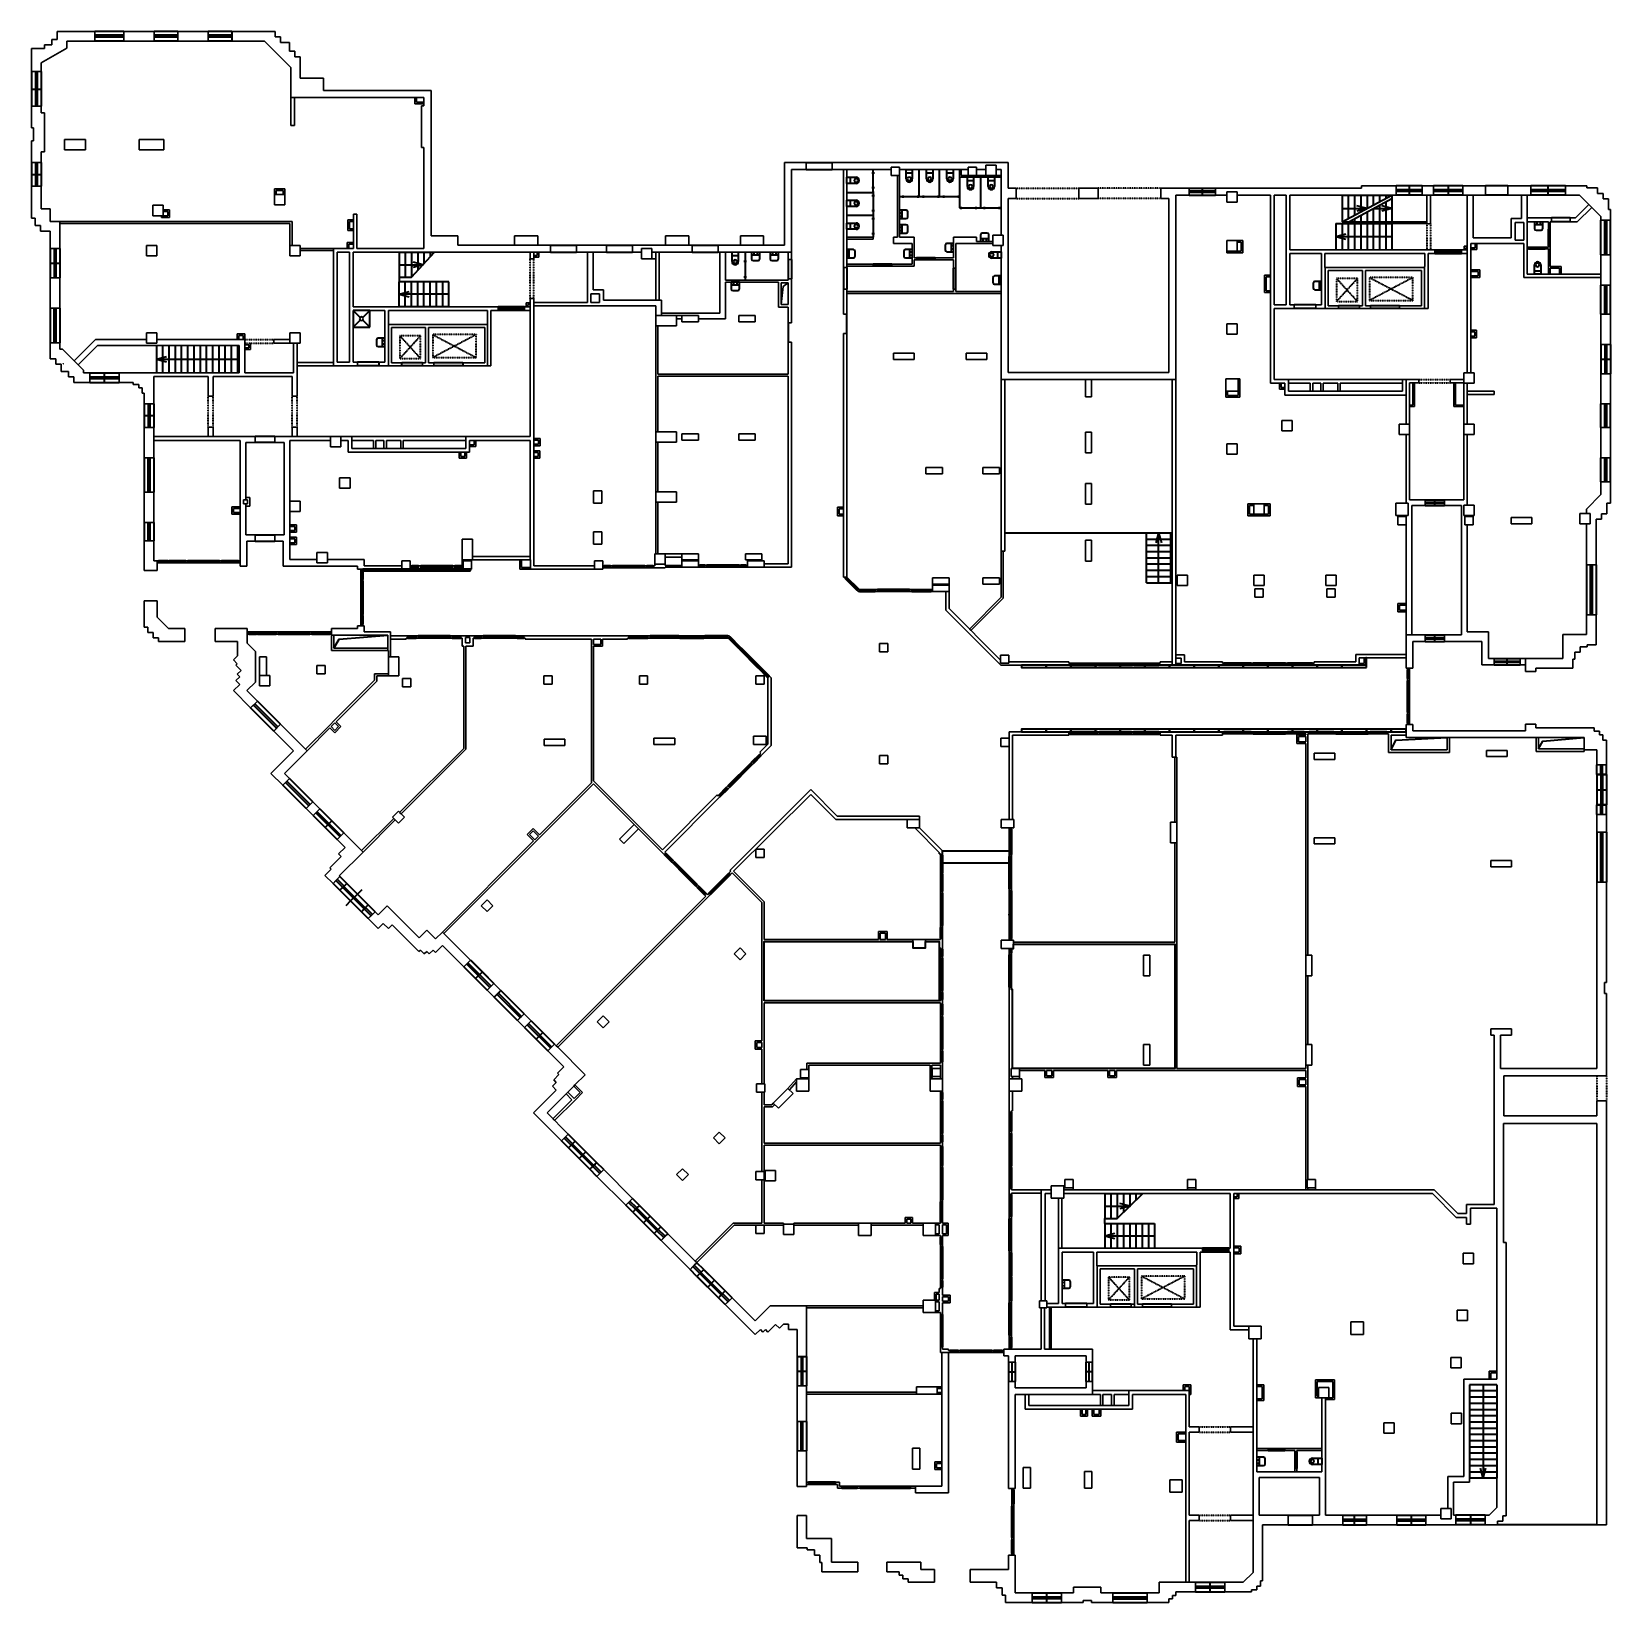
# Model space of a CAD drawing. Header units: millimetres. Extents: x 468 to 77378, y 182 to 76717.
import ezdxf

# ---------------------------------------------------------------- set-up
doc = ezdxf.new("R2010")
doc.units = ezdxf.units.MM
doc.linetypes.add('PT_WINDOW', pattern=[0.15, 0.1, -0.05])
doc.linetypes.add('PT_WINDOW_WALL', pattern=[0.15, 0.1, -0.05])
for name, color, linetype, lineweight in [('01_WALLS', 7, 'Continuous', 35), ('02_ROOMS', 51, 'Continuous', 35), ('03_OPENINGS', 160, 'Continuous', 35)]:
    doc.layers.add(name, color=color, linetype=linetype, lineweight=lineweight)

msp = doc.modelspace()

# ---------------------------------------------------------------- linework, layer by layer
at = {"layer": '01_WALLS', "lineweight": 30}
for p, q in [((1450, 76332), (1714, 76332)), ((1450, 76069), (1450, 76332)), ((1714, 76332), (1714, 76717)), ((1714, 76717), (3546, 76717)), ((2179, 76251), (2179, 75915)), ((3546, 76251), (2179, 76251)), ((3546, 76251), (3546, 76717)), ((3546, 76536), (3546, 76717)), ((3546, 76446), (3546, 76536)), ((3546, 76251), (3546, 76446)), ((4964, 76717), (6442, 76717)), ((4964, 76717), (4964, 76251)), ((4964, 76717), (4964, 76536)), ((4964, 76536), (4964, 76446)), ((4964, 76446), (4964, 76251)), ((6442, 76251), (4964, 76251)), ((6442, 76536), (6442, 76717)), ((6442, 76251), (6442, 76717)), ((6442, 76446), (6442, 76536)), ((6442, 76251), (6442, 76446)), ((7596, 76717), (7596, 76536)), ((7596, 76717), (9075, 76717)), ((7596, 76717), (7596, 76251)), ((7596, 76536), (7596, 76446)), ((7596, 76446), (7596, 76251)), ((9075, 76251), (7596, 76251)), ((9075, 76536), (9075, 76717)), ((9075, 76251), (9075, 76717)), ((9075, 76446), (9075, 76536)), ((9075, 76251), (9075, 76446)), ((10229, 76717), (12330, 76717)), ((11813, 76251), (10229, 76251)), ((13094, 74970), (11813, 76251)), ((12330, 76717), (12330, 76454)), ((12330, 76454), (12593, 76454)), ((12593, 76454), (12593, 76191)), ((12593, 76191), (13028, 76191)), ((13028, 76191), (13028, 75755)), ((468, 75801), (468, 75897)), ((468, 75897), (1091, 75897)), ((468, 75755), (468, 75801)), ((468, 75755), (468, 75801)), ((468, 74765), (468, 75755)), ((2179, 75915), (934, 75196)), ((1091, 76069), (1450, 76069)), ((1091, 75897), (1091, 76069)), ((13028, 75755), (13292, 75755)), ((13292, 75755), (13292, 75492)), ((13292, 75492), (13555, 75492)), ((13555, 75492), (13555, 75170)), ((468, 74765), (934, 74765)), ((468, 74765), (934, 74765)), ((934, 75196), (934, 74765)), ((13094, 73508), (13094, 74970)), ((13555, 75170), (13555, 75168)), ((13555, 75170), (13555, 75168)), ((13555, 75168), (13555, 74439)), ((13555, 74439), (14695, 74439)), ((14695, 74439), (14695, 73852)), ((14695, 73852), (19929, 73852)), ((19929, 73852), (19929, 71073)), ((468, 72758), (468, 73077)), ((934, 73077), (468, 73077)), ((934, 73077), (468, 73077)), ((934, 73077), (934, 72758)), ((13094, 72141), (13094, 73508)), ((13094, 73508), (13276, 73508)), ((13276, 73508), (13276, 72141)), ((14695, 73508), (13276, 73508)), ((19139, 73508), (14695, 73508)), ((19139, 73204), (19139, 73508)), ((19220, 73508), (19139, 73508)), ((19584, 73204), (19139, 73204)), ((19220, 73508), (19220, 73285)), ((19584, 73508), (19220, 73508)), ((19220, 73285), (19584, 73285)), ((19463, 73098), (19584, 73098)), ((19463, 71073), (19463, 73098)), ((19584, 73285), (19584, 73508)), ((19584, 73204), (19584, 73285)), ((19584, 73098), (19584, 73204)), ((468, 72029), (468, 72758)), ((934, 72758), (1106, 72758)), ((1106, 72758), (1106, 70865)), ((565, 72029), (468, 72029)), ((565, 71397), (565, 72029)), ((13276, 72141), (13094, 72141)), ((468, 70865), (468, 71397)), ((468, 71397), (565, 71397)), ((468, 70341), (468, 70865)), ((1106, 70865), (934, 70865)), ((934, 70865), (934, 70341)), ((2078, 71462), (2078, 70956)), ((3101, 71462), (2078, 71462)), ((2078, 70956), (3101, 70956)), ((3101, 70956), (3101, 71462)), ((5713, 71462), (5713, 70956)), ((6918, 71462), (5713, 71462)), ((5713, 70956), (6918, 70956)), ((6918, 70956), (6918, 71462)), ((19584, 71073), (19463, 71073)), ((19584, 66147), (19584, 71073)), ((19929, 71073), (19929, 66764)), ((468, 70341), (934, 70341)), ((468, 70341), (934, 70341)), ((37141, 66309), (37141, 70338)), ((37141, 70338), (38197, 70338)), ((37485, 69994), (37485, 65964)), ((38197, 69994), (37485, 69994)), ((38197, 69994), (38197, 70338)), ((38197, 69994), (38197, 70338)), ((39467, 70338), (48046, 70338)), ((39467, 70338), (39467, 69994)), ((39467, 70338), (39467, 69994)), ((40017, 69994), (39467, 69994)), ((40017, 65215), (40017, 69994)), ((40179, 69994), (40017, 69994)), ((40179, 69994), (40179, 65387)), ((41464, 69994), (40179, 69994)), ((42345, 69994), (41464, 69994)), ((42345, 70111), (42345, 69706)), ((42750, 70111), (42345, 70111)), ((42750, 69706), (42750, 70111)), ((43692, 69994), (42750, 69994)), ((44684, 69994), (43692, 69994)), ((44065, 69994), (44369, 69994)), ((45676, 69994), (44684, 69994)), ((45054, 69994), (45358, 69994)), ((45676, 69655), (45676, 69994)), ((45757, 69994), (45676, 69994)), ((45757, 69994), (45757, 69706)), ((46092, 69994), (45757, 69994)), ((46092, 70111), (46092, 69706)), ((46497, 70111), (46092, 70111)), ((46497, 69706), (46497, 70111)), ((46952, 69994), (46497, 69994)), ((46952, 70212), (46952, 69706)), ((47458, 70212), (46952, 70212)), ((47458, 69706), (47458, 70212)), ((47701, 69994), (47458, 69994)), ((47701, 69706), (47701, 69994)), ((48046, 70338), (48046, 69093)), ((42345, 69706), (42750, 69706)), ((42649, 66699), (42649, 69706)), ((42750, 69706), (42750, 68678)), ((45676, 69655), (45676, 69625)), ((45676, 69655), (45676, 69625)), ((46689, 69625), (45676, 69625)), ((45757, 69706), (46092, 69706)), ((46053, 69625), (46357, 69625)), ((46092, 69706), (46497, 69706)), ((46497, 69706), (46952, 69706)), ((47701, 69625), (46689, 69625)), ((46952, 69706), (47458, 69706)), ((47067, 69625), (47371, 69625)), ((47458, 69706), (47701, 69706)), ((47701, 69625), (47701, 69706)), ((47701, 68126), (47701, 69625)), ((934, 69182), (468, 69182)), ((468, 67625), (468, 69182)), ((934, 69182), (468, 69182)), ((934, 69182), (934, 68081)), ((12304, 68779), (12304, 69062)), ((12304, 69062), (12811, 69062)), ((12304, 68779), (12304, 68273)), ((12811, 68779), (12304, 68779)), ((12385, 68981), (12385, 68779)), ((12730, 68981), (12385, 68981)), ((12730, 68779), (12730, 68981)), ((12811, 69062), (12811, 68779)), ((12811, 68273), (12811, 68779)), ((42750, 68678), (42750, 66699)), ((48046, 69093), (48430, 69093)), ((48430, 68587), (48046, 68587)), ((48046, 68587), (48046, 60102)), ((48430, 68587), (48430, 69093)), ((48430, 68587), (48430, 69093)), ((51488, 69093), (51488, 68587)), ((52420, 69093), (51488, 69093)), ((51488, 69093), (51488, 68587)), ((51488, 68587), (52420, 68587)), ((52420, 68587), (52420, 69093)), ((52420, 68587), (52420, 69093)), ((55477, 69093), (55477, 68587)), ((55477, 69093), (55862, 69093)), ((55477, 69093), (55477, 68587)), ((55862, 68587), (55477, 68587)), ((55862, 69093), (56206, 69093)), ((55862, 69093), (56206, 69093)), ((55862, 60102), (55862, 68587)), ((56206, 69093), (56865, 69093)), ((56206, 68749), (56206, 68587)), ((56865, 68749), (56206, 68749)), ((56206, 68749), (56206, 68587)), ((56206, 68587), (56206, 60102)), ((56865, 68749), (56865, 69093)), ((56865, 68749), (56865, 69093)), ((58140, 69093), (58140, 68749)), ((58140, 69093), (65258, 69093)), ((58140, 69093), (58140, 68749)), ((58687, 68749), (58140, 68749)), ((58687, 68911), (58687, 68405)), ((59193, 68911), (58687, 68911)), ((59193, 68405), (59193, 68911)), ((60813, 68749), (59193, 68749)), ((60813, 64841), (60813, 68749)), ((61583, 68749), (60996, 68749)), ((60996, 68749), (60996, 63403)), ((61583, 63403), (61583, 68749)), ((65258, 68749), (61765, 68749)), ((61765, 68749), (61765, 66086)), ((65258, 69194), (66939, 69194)), ((65258, 69093), (65258, 69194)), ((66939, 68749), (65258, 68749)), ((66939, 68749), (66939, 69194)), ((66939, 68749), (66939, 69194)), ((68215, 69194), (68215, 68749)), ((68215, 69194), (68759, 69194)), ((68215, 69194), (68215, 68749)), ((68427, 68749), (68215, 68749)), ((68610, 68749), (68427, 68749)), ((68427, 67453), (68427, 68749)), ((68759, 68749), (68610, 68749)), ((68610, 68749), (68610, 67353)), ((68759, 68749), (68759, 69194)), ((68759, 68749), (68759, 69194)), ((70182, 69194), (70182, 68749)), ((70182, 69194), (71294, 69194)), ((70182, 69194), (70182, 68749)), ((70392, 68749), (70182, 68749)), ((70688, 68749), (70392, 68749)), ((70392, 66666), (70392, 68749)), ((71294, 68749), (70688, 68749)), ((70688, 68749), (70688, 66666)), ((71294, 68749), (71294, 69194)), ((71294, 68749), (71294, 69194)), ((72383, 69194), (72383, 68749)), ((72383, 69194), (73497, 69194)), ((72383, 69194), (72383, 68749)), ((73042, 68749), (72383, 68749)), ((73318, 68749), (73042, 68749)), ((73042, 67605), (73042, 68749)), ((73497, 68749), (73318, 68749)), ((73318, 68749), (73318, 67635)), ((73497, 68749), (73497, 69194)), ((73497, 68749), (73497, 69194)), ((75185, 69194), (76229, 69194)), ((75185, 69194), (75185, 68749)), ((75185, 69194), (75185, 68749)), ((75869, 68749), (75185, 68749)), ((76332, 68286), (75869, 68749)), ((76229, 69194), (76229, 69098)), ((76229, 69098), (76755, 69098)), ((76755, 69098), (76755, 68835)), ((76755, 68835), (77018, 68835)), ((77018, 68835), (77018, 68572)), ((77018, 68572), (77282, 68572)), ((77282, 68572), (77282, 68045)), ((934, 68081), (1369, 68081)), ((934, 68081), (1369, 68081)), ((1369, 68081), (1369, 67625)), ((1369, 68081), (1369, 67625)), ((6371, 68253), (6371, 67747)), ((6878, 68253), (6371, 68253)), ((6371, 67747), (6878, 67747)), ((6796, 67665), (6796, 67746)), ((6796, 67746), (7110, 67746)), ((6878, 67747), (6878, 68253)), ((6878, 68030), (7191, 68030)), ((7110, 67949), (6878, 67949)), ((7110, 67746), (7110, 67949)), ((7191, 68030), (7191, 67665)), ((12304, 68273), (12811, 68273)), ((16152, 67544), (16152, 67817)), ((16152, 67817), (16314, 67817)), ((16314, 67817), (16314, 66147)), ((47701, 66805), (47701, 68126)), ((58687, 68405), (59193, 68405)), ((75681, 67635), (76332, 68286)), ((76468, 68150), (75761, 67443)), ((76468, 68150), (76332, 68286)), ((76912, 67706), (76468, 68150)), ((76912, 67524), (76912, 67706)), ((77282, 68045), (77378, 68045)), ((77378, 68045), (77378, 67870)), ((77378, 67870), (77378, 67681)), ((77378, 67870), (77378, 67681)), ((77378, 67681), (77378, 67524)), ((640, 67625), (468, 67625)), ((640, 67266), (640, 67625)), ((904, 67266), (640, 67266)), ((904, 67002), (904, 67266)), ((904, 67002), (904, 67266)), ((904, 66997), (904, 67002)), ((1380, 66997), (904, 66997)), ((1369, 67625), (1369, 67471)), ((1369, 67471), (1380, 67471)), ((1380, 67471), (1380, 67463)), ((1380, 67463), (1845, 67463)), ((1380, 66140), (1380, 66997)), ((1845, 67463), (1845, 67362)), ((1845, 67463), (13155, 67463)), ((1845, 67362), (1845, 66140)), ((13054, 67362), (1845, 67362)), ((7191, 67665), (6796, 67665)), ((13054, 66298), (13054, 67362)), ((13155, 67463), (13155, 66298)), ((15868, 67028), (15868, 67544)), ((15868, 67544), (16152, 67544)), ((16152, 67028), (15868, 67028)), ((15949, 67463), (15949, 67109)), ((16152, 67463), (15949, 67463)), ((15949, 67109), (16152, 67109)), ((16152, 67544), (16152, 67463)), ((16152, 67109), (16152, 67463)), ((16152, 67109), (16152, 67028)), ((16152, 66440), (16152, 67028)), ((64914, 67453), (68427, 67453)), ((64914, 67372), (64914, 67453)), ((68427, 67372), (64914, 67372)), ((68427, 67372), (68427, 67453)), ((68427, 67353), (68427, 67372)), ((68427, 67353), (68610, 67353)), ((68427, 67353), (68610, 67353)), ((72546, 67605), (73042, 67605)), ((72546, 66665), (72546, 67605)), ((73156, 67411), (72740, 67411)), ((72740, 67411), (72740, 66665)), ((73156, 66552), (73156, 67411)), ((73318, 67635), (74512, 67635)), ((73318, 67635), (73318, 67443)), ((74361, 67443), (73318, 67443)), ((73318, 67443), (73318, 67412)), ((73318, 67412), (73318, 67411)), ((73318, 67412), (73318, 67411)), ((73318, 67411), (73318, 66207)), ((74078, 67443), (73673, 67443)), ((74361, 67088), (74361, 67443)), ((74361, 67088), (74442, 67088)), ((74361, 67088), (74442, 67088)), ((74442, 67443), (74442, 67088)), ((74512, 67443), (74442, 67443)), ((74512, 67443), (74512, 67635)), ((74512, 67443), (74512, 67635)), ((75424, 67635), (75681, 67635)), ((75424, 67635), (75424, 67443)), ((75424, 67635), (75424, 67443)), ((75761, 67443), (75424, 67443)), ((76912, 67524), (77107, 67524)), ((76912, 67524), (77378, 67524)), ((77107, 67524), (77197, 67524)), ((77197, 67524), (77378, 67524)), ((6067, 66299), (6067, 65792)), ((6574, 66299), (6067, 66299)), ((6574, 65792), (6574, 66299)), ((13054, 66298), (13054, 65792)), ((13560, 66298), (13054, 66298)), ((13560, 65792), (13560, 66298)), ((13560, 66147), (15180, 66147)), ((15180, 66147), (15180, 66045)), ((15180, 66147), (15838, 66147)), ((15838, 66440), (16152, 66440)), ((15838, 66147), (15838, 66440)), ((15838, 66147), (15919, 66147)), ((16152, 66359), (15919, 66359)), ((15919, 66359), (15919, 66147)), ((15919, 66147), (16152, 66147)), ((16152, 66440), (16152, 66359)), ((16152, 66147), (16152, 66359)), ((16314, 66147), (19584, 66147)), ((19929, 66764), (21239, 66764)), ((21239, 66764), (21239, 66309)), ((21239, 66309), (23989, 66309)), ((23989, 66764), (23989, 66309)), ((25123, 66764), (23989, 66764)), ((23989, 66309), (25123, 66309)), ((25123, 66309), (25123, 66764)), ((25123, 66309), (25743, 66309)), ((25743, 65964), (25743, 66309)), ((25743, 65964), (25743, 66309)), ((27014, 66309), (27014, 65964)), ((27014, 66309), (28477, 66309)), ((27014, 66309), (27014, 65964)), ((28477, 65964), (28477, 66309)), ((28477, 65964), (28477, 66309)), ((29747, 66309), (29747, 65964)), ((29747, 66309), (31350, 66309)), ((29747, 66309), (29747, 65964)), ((30175, 66147), (30175, 65640)), ((30681, 66147), (30175, 66147)), ((30681, 65640), (30681, 66147)), ((31350, 66764), (31350, 66309)), ((32484, 66764), (31350, 66764)), ((31350, 66309), (32484, 66309)), ((32484, 66309), (32484, 66764)), ((32484, 66309), (32648, 66309)), ((32648, 65964), (32648, 66309)), ((32648, 65964), (32648, 66309)), ((33919, 66309), (33919, 65964)), ((33919, 66309), (34995, 66309)), ((33919, 66309), (33919, 65964)), ((34995, 66764), (34995, 66309)), ((36129, 66764), (34995, 66764)), ((34995, 66309), (36129, 66309)), ((36129, 66309), (36129, 66764)), ((36129, 66309), (37141, 66309)), ((40179, 66704), (41464, 66704)), ((40179, 66602), (40179, 66704)), ((41464, 66602), (40179, 66602)), ((41464, 66704), (41464, 66602)), ((42447, 66699), (42649, 66699)), ((42447, 66395), (42447, 66699)), ((43358, 66395), (42447, 66395)), ((42750, 66699), (43459, 66699)), ((43358, 65691), (43358, 66395)), ((43459, 66699), (43459, 65691)), ((45383, 66699), (46497, 66699)), ((45383, 65691), (45383, 66699)), ((45383, 65992), (45383, 66397)), ((46497, 66395), (45484, 66395)), ((45484, 66395), (45484, 65590)), ((46497, 66699), (46497, 66496)), ((46497, 66496), (47296, 66496)), ((47296, 66395), (46497, 66395)), ((46697, 66496), (47102, 66496)), ((47296, 66805), (47296, 66299)), ((47803, 66805), (47296, 66805)), ((47296, 66299), (47803, 66299)), ((47701, 64051), (47701, 66299)), ((47803, 66299), (47803, 66805)), ((58687, 66531), (58687, 66025)), ((59193, 66531), (58687, 66531)), ((59193, 66531), (59477, 66531)), ((59193, 66025), (59193, 66531)), ((59396, 66450), (59193, 66450)), ((59396, 66025), (59396, 66450)), ((59477, 66531), (59477, 65944)), ((70250, 66086), (70250, 66268)), ((70250, 66268), (70392, 66268)), ((70331, 66187), (70331, 66086)), ((70392, 66187), (70331, 66187)), ((70392, 66390), (70392, 66666)), ((70392, 66390), (70392, 66666)), ((70392, 66268), (70392, 66390)), ((70392, 66268), (70392, 66187)), ((70392, 66086), (70392, 66187)), ((70574, 66390), (70574, 66177)), ((70878, 66390), (70574, 66390)), ((70688, 66390), (70574, 66390)), ((70574, 66096), (70574, 66177)), ((70574, 66177), (70797, 66177)), ((70688, 66666), (72546, 66665)), ((70797, 66177), (70797, 66390)), ((70797, 66390), (70878, 66390)), ((70878, 66390), (70878, 66096)), ((72546, 66390), (70878, 66390)), ((72740, 66390), (72546, 66390)), ((72740, 66390), (72546, 66390)), ((72740, 66665), (72740, 66552)), ((72740, 66665), (72740, 66552)), ((72740, 66552), (73156, 66552)), ((73156, 66390), (72740, 66390)), ((73156, 64729), (73156, 66390)), ((73318, 66207), (73318, 66126)), ((73318, 66207), (73389, 66207)), ((73389, 66126), (73389, 66207)), ((73389, 66126), (73389, 66207)), ((74199, 66207), (74361, 66207)), ((74199, 66207), (74199, 66126)), ((74199, 66207), (74199, 66126)), ((74361, 66207), (74361, 66278)), ((74442, 66278), (74361, 66278)), ((74442, 66278), (74361, 66278)), ((74442, 66278), (74442, 65266)), ((1380, 66140), (1845, 66140)), ((1380, 66140), (1845, 66140)), ((6067, 65792), (6574, 65792)), ((13054, 65792), (13560, 65792)), ((15180, 66045), (13560, 66045)), ((15180, 60598), (15180, 66045)), ((15362, 65964), (15362, 60618)), ((15949, 65964), (15362, 65964)), ((15949, 60618), (15949, 65964)), ((16132, 65964), (16132, 63312)), ((19584, 65964), (16132, 65964)), ((21239, 65964), (19584, 65964)), ((24758, 65964), (21239, 65964)), ((24758, 65640), (24758, 65964)), ((24940, 65964), (24758, 65964)), ((24758, 65640), (24940, 65640)), ((24758, 65640), (24940, 65640)), ((24940, 65964), (24940, 65802)), ((25102, 65964), (24940, 65964)), ((24940, 65802), (24940, 65721)), ((24940, 65802), (25102, 65802)), ((24940, 65802), (24940, 65721)), ((25183, 65721), (24940, 65721)), ((24940, 65721), (24940, 65640)), ((25102, 65802), (25102, 65964)), ((25183, 65964), (25102, 65964)), ((25183, 65964), (25183, 65721)), ((25743, 65964), (25183, 65964)), ((28477, 65964), (27014, 65964)), ((27553, 65373), (27553, 65964)), ((27553, 65964), (27829, 65964)), ((27553, 64134), (27553, 65373)), ((27829, 65964), (27829, 65373)), ((27829, 65373), (27829, 64134)), ((30175, 65964), (29747, 65964)), ((30175, 65640), (30681, 65640)), ((32648, 65964), (30681, 65964)), ((30681, 65640), (30874, 65640)), ((30874, 65964), (31036, 65964)), ((30874, 63638), (30874, 65964)), ((31036, 65964), (31036, 63638)), ((33990, 65964), (33919, 65964)), ((33990, 63000), (33990, 65964)), ((34266, 65964), (33990, 65964)), ((34266, 65964), (34266, 64598)), ((35227, 65964), (34266, 65964)), ((34590, 65964), (34894, 65964)), ((37323, 65964), (35227, 65964)), ((35936, 65964), (35531, 65964)), ((36847, 65964), (36442, 65964)), ((37323, 65610), (37323, 65964)), ((37485, 65964), (37323, 65964)), ((37323, 65610), (37485, 65610)), ((37323, 65610), (37485, 65610)), ((37485, 65964), (37485, 65610)), ((40179, 65387), (40179, 65286)), ((40179, 65387), (41464, 65387)), ((40179, 65387), (40179, 65286)), ((41464, 65286), (41464, 65387)), ((41464, 65286), (41464, 65387)), ((42376, 65387), (42376, 65286)), ((42376, 65387), (43358, 65387)), ((42376, 65387), (42376, 65286)), ((43358, 65689), (43358, 66094)), ((43358, 65387), (43358, 65691)), ((43459, 65691), (43581, 65691)), ((43459, 65590), (43459, 65286)), ((43581, 65590), (43459, 65590)), ((43581, 65590), (43581, 65691)), ((43581, 65590), (43581, 65691)), ((44492, 65691), (45383, 65691)), ((44492, 65691), (44492, 65590)), ((44492, 65691), (44492, 65590)), ((45383, 65590), (44492, 65590)), ((45383, 65185), (45383, 65590)), ((45484, 65590), (45484, 65185)), ((58687, 65944), (58687, 66025)), ((58687, 66025), (59193, 66025)), ((59477, 65944), (58687, 65944)), ((59193, 66025), (59396, 66025)), ((61765, 66086), (68427, 66086)), ((63304, 65904), (61765, 65904)), ((61765, 65904), (61765, 63403)), ((63304, 65225), (63304, 65904)), ((63466, 65904), (63466, 65225)), ((68336, 65904), (63466, 65904)), ((64003, 66086), (66736, 66086)), ((68336, 65276), (68336, 65904)), ((68610, 66088), (68427, 66088)), ((68427, 66086), (68427, 66088)), ((68610, 66088), (68427, 66088)), ((68427, 66086), (68610, 66086)), ((68498, 65904), (68498, 65276)), ((68820, 65904), (68498, 65904)), ((68610, 66088), (68610, 66086)), ((68610, 66086), (68820, 66086)), ((68820, 65904), (68820, 66086)), ((68820, 65904), (68820, 66086)), ((70131, 66086), (70131, 65904)), ((70131, 66086), (70250, 66086)), ((70131, 66086), (70131, 65904)), ((70392, 65904), (70131, 65904)), ((70250, 66086), (70331, 66086)), ((70331, 66086), (70392, 66086)), ((70392, 65904), (70392, 66086)), ((70392, 60092), (70392, 65904)), ((70574, 66096), (70574, 65104)), ((70878, 66096), (70574, 66096)), ((73318, 66126), (73318, 64891)), ((73389, 66126), (73318, 66126)), ((74361, 66126), (74199, 66126)), ((74361, 64891), (74361, 66126)), ((77107, 65843), (76912, 65843)), ((76912, 64891), (76912, 65843)), ((77378, 65843), (76912, 65843)), ((77197, 65843), (77107, 65843)), ((77378, 65843), (77197, 65843)), ((77378, 65843), (77378, 64365)), ((1380, 63241), (1380, 64717)), ((1845, 64717), (1380, 64717)), ((1845, 64717), (1380, 64717)), ((1845, 64717), (1845, 63241)), ((37485, 64668), (37323, 64668)), ((37323, 64598), (37323, 64668)), ((37485, 64668), (37323, 64668)), ((37485, 64668), (37485, 62532)), ((40017, 65215), (40179, 65215)), ((40017, 65215), (40179, 65215)), ((41464, 65286), (40179, 65286)), ((40179, 65286), (40179, 65215)), ((43459, 65286), (42376, 65286)), ((45383, 65185), (45484, 65185)), ((45383, 65185), (45484, 65185)), ((60529, 64841), (60813, 64841)), ((60529, 64010), (60529, 64841)), ((60813, 64760), (60610, 64760)), ((60610, 64760), (60610, 64091)), ((60813, 64841), (60813, 64760)), ((60813, 64091), (60813, 64760)), ((63304, 63403), (63304, 65225)), ((63466, 65225), (63486, 65225)), ((63486, 65225), (63486, 63221)), ((63486, 65225), (63486, 63221)), ((63486, 65225), (68316, 65225)), ((63628, 65084), (63628, 63362)), ((65299, 65084), (63628, 65084)), ((65299, 63362), (65299, 65084)), ((65440, 65084), (65440, 63362)), ((68174, 65084), (65440, 65084)), ((68174, 63362), (68174, 65084)), ((68316, 65276), (68336, 65276)), ((68316, 65225), (68316, 65276)), ((68316, 63221), (68316, 65225)), ((68316, 63221), (68316, 65225)), ((68498, 65276), (68498, 63221)), ((70574, 65023), (70574, 65104)), ((70574, 65104), (71009, 65104)), ((70574, 65023), (70574, 64820)), ((70928, 65023), (70574, 65023)), ((70574, 64739), (70574, 64820)), ((70574, 64820), (70928, 64820)), ((70574, 64739), (70574, 62168)), ((71009, 64739), (70574, 64739)), ((70928, 64820), (70928, 65023)), ((71009, 65104), (71009, 64739)), ((76912, 64729), (73156, 64729)), ((73318, 64891), (74361, 64891)), ((74361, 64891), (74442, 64891)), ((74442, 65266), (74978, 65266)), ((74442, 65185), (74442, 64891)), ((74897, 65185), (74442, 65185)), ((74442, 64891), (74897, 64891)), ((74897, 64891), (74897, 65185)), ((74897, 64891), (74978, 64891)), ((74978, 65266), (74978, 64891)), ((74978, 64891), (76912, 64891)), ((76912, 64729), (76912, 64891)), ((76912, 64365), (76912, 64729)), ((27553, 63939), (27553, 64134)), ((27553, 63939), (27553, 64134)), ((27553, 63524), (27553, 63939)), ((27715, 63939), (27715, 63524)), ((28130, 63939), (27715, 63939)), ((27829, 64134), (28325, 64134)), ((28130, 63638), (28130, 63939)), ((28325, 64134), (28325, 63638)), ((34266, 64598), (36889, 64598)), ((34266, 64506), (34266, 62724)), ((36847, 64506), (34266, 64506)), ((36847, 63291), (36847, 64506)), ((36889, 64598), (36979, 64598)), ((36889, 64598), (36979, 64598)), ((36979, 64598), (37323, 64598)), ((36979, 64476), (36979, 63423)), ((37323, 64476), (36979, 64476)), ((37323, 63423), (37323, 64476)), ((40179, 64172), (40017, 64172)), ((40017, 62947), (40017, 64172)), ((40179, 64172), (40017, 64172)), ((40179, 64172), (40179, 64051)), ((40179, 64051), (45383, 64051)), ((40179, 64051), (40179, 63950)), ((45383, 63950), (40179, 63950)), ((40179, 63950), (40179, 62947)), ((45383, 64051), (45383, 64172)), ((45484, 64172), (45383, 64172)), ((45484, 64172), (45383, 64172)), ((45484, 63950), (45383, 63950)), ((45484, 63950), (45383, 63950)), ((45484, 64172), (45484, 64051)), ((45484, 64051), (47701, 64051)), ((47701, 63950), (45484, 63950)), ((47701, 63950), (47701, 64051)), ((47701, 59758), (47701, 63950)), ((60813, 64010), (60529, 64010)), ((60610, 64091), (60813, 64091)), ((60813, 64091), (60813, 64010)), ((60813, 59586), (60813, 64010)), ((76912, 64365), (77107, 64365)), ((76912, 64365), (77378, 64365)), ((77107, 64365), (77197, 64365)), ((77197, 64365), (77378, 64365)), ((1380, 63241), (1845, 63241)), ((1380, 63241), (1560, 63241)), ((1560, 63241), (1651, 63241)), ((1651, 63241), (1845, 63241)), ((16132, 63312), (23204, 63312)), ((16132, 63129), (16132, 60618)), ((17671, 63129), (16132, 63129)), ((17671, 60618), (17671, 63129)), ((17853, 63129), (17853, 62441)), ((22683, 63129), (17853, 63129)), ((22683, 62441), (22683, 63129)), ((22845, 63129), (22845, 60436)), ((23204, 63129), (22845, 63129)), ((23204, 63129), (23204, 63312)), ((23204, 63129), (23204, 63312)), ((24480, 63312), (24480, 63129)), ((24480, 63312), (24566, 63312)), ((24480, 63312), (24480, 63129)), ((24758, 63129), (24480, 63129)), ((24566, 63312), (24566, 63504)), ((24566, 63504), (24758, 63504)), ((24566, 63312), (24647, 63312)), ((24566, 63312), (24647, 63312)), ((24647, 63423), (24647, 63312)), ((24758, 63423), (24647, 63423)), ((24647, 63312), (24758, 63312)), ((24940, 63717), (24758, 63717)), ((24940, 63717), (24758, 63717)), ((24758, 63504), (24758, 63717)), ((24758, 63423), (24758, 63504)), ((24758, 63312), (24758, 63423)), ((24758, 63129), (24758, 63312)), ((24758, 56984), (24758, 63129)), ((24940, 63717), (24940, 63524)), ((24940, 63362), (24940, 63524)), ((24940, 63524), (27553, 63524)), ((27715, 63362), (24940, 63362)), ((24940, 63362), (24940, 56892)), ((27715, 63524), (28130, 63524)), ((28130, 63362), (27715, 63362)), ((28130, 63524), (28130, 63638)), ((28130, 63524), (28130, 63638)), ((28325, 63362), (28130, 63362)), ((28325, 63362), (28130, 63362)), ((28325, 63362), (28130, 63362)), ((28325, 63638), (30874, 63638)), ((30874, 63362), (28325, 63362)), ((30874, 63638), (31036, 63638)), ((30874, 62886), (30874, 63362)), ((31036, 63638), (31150, 63638)), ((31150, 63638), (31150, 63000)), ((37323, 63291), (36847, 63291)), ((36979, 63423), (37323, 63423)), ((37323, 62532), (37323, 63291)), ((60996, 63403), (61583, 63403)), ((61583, 63221), (60996, 63221)), ((60996, 63221), (60996, 59768)), ((61765, 63221), (61583, 63221)), ((61765, 63221), (61583, 63221)), ((61765, 63403), (61978, 63403)), ((61978, 63221), (61765, 63221)), ((61978, 63221), (61978, 63403)), ((61978, 63221), (61978, 63403)), ((63021, 63403), (63304, 63403)), ((63021, 63403), (63021, 63221)), ((63021, 63403), (63021, 63221)), ((63486, 63221), (63021, 63221)), ((64134, 63221), (63486, 63221)), ((63628, 63362), (64134, 63362)), ((64134, 63221), (64134, 63362)), ((64134, 63221), (64134, 63362)), ((65147, 63362), (65299, 63362)), ((65147, 63362), (65147, 63221)), ((65147, 63362), (65147, 63221)), ((65694, 63221), (65147, 63221)), ((65440, 63362), (65694, 63362)), ((65694, 63221), (65694, 63362)), ((65694, 63221), (65694, 63362)), ((67111, 63362), (67111, 63221)), ((67111, 63362), (68174, 63362)), ((67111, 63362), (67111, 63221)), ((68316, 63221), (67111, 63221)), ((68498, 63221), (68316, 63221)), ((17853, 60436), (17853, 62441)), ((17853, 60436), (17853, 62441)), ((17853, 62441), (22683, 62441)), ((17995, 62299), (17995, 60578)), ((19665, 62299), (17995, 62299)), ((19665, 60578), (19665, 62299)), ((19807, 62299), (19807, 60578)), ((22541, 62299), (19807, 62299)), ((22541, 60578), (22541, 62299)), ((22683, 60436), (22683, 62441)), ((22683, 60436), (22683, 62441)), ((30874, 62886), (30874, 62380)), ((31886, 62886), (30874, 62886)), ((30874, 62380), (31886, 62380)), ((30874, 57222), (30874, 62380)), ((30975, 62380), (30975, 60031)), ((31150, 63000), (31150, 62886)), ((31150, 63000), (32949, 63000)), ((32139, 62886), (31886, 62886)), ((32139, 62886), (31886, 62886)), ((31886, 62380), (31886, 62886)), ((32139, 62724), (31886, 62724)), ((32139, 62886), (32139, 62583)), ((32949, 62886), (32139, 62886)), ((32139, 62583), (32949, 62583)), ((32949, 63000), (33990, 63000)), ((32949, 62583), (32949, 62886)), ((33225, 62724), (32949, 62724)), ((33225, 62724), (32949, 62724)), ((34266, 62724), (33225, 62724)), ((34914, 62886), (34914, 62583)), ((35724, 62886), (34914, 62886)), ((34914, 62583), (35724, 62583)), ((35724, 62583), (35724, 62886)), ((37323, 62532), (37485, 62532)), ((37323, 62532), (37485, 62532)), ((40017, 62947), (40179, 62947)), ((40017, 62947), (40179, 62947)), ((58687, 62481), (58687, 61975)), ((59193, 62481), (58687, 62481)), ((59193, 61975), (59193, 62481)), ((77107, 62947), (76912, 62947)), ((77378, 62947), (76912, 62947)), ((76912, 61472), (76912, 62947)), ((77197, 62947), (77107, 62947)), ((77378, 62947), (77197, 62947)), ((77378, 62947), (77378, 61472)), ((1380, 61246), (1380, 61560)), ((1845, 61560), (1380, 61560)), ((1560, 61560), (1380, 61560)), ((1651, 61560), (1560, 61560)), ((1845, 61560), (1651, 61560)), ((1845, 61560), (1845, 61246)), ((2549, 60670), (3590, 61712)), ((3590, 61712), (6067, 61712)), ((6067, 62036), (6067, 61530)), ((6574, 62036), (6067, 62036)), ((6067, 61530), (6574, 61530)), ((6574, 61530), (6574, 62036)), ((6574, 61712), (10852, 61712)), ((10482, 61712), (10482, 61995)), ((10482, 61995), (10857, 61995)), ((10563, 61712), (10482, 61712)), ((10563, 61914), (10563, 61712)), ((10776, 61914), (10563, 61914)), ((10776, 61712), (10776, 61914)), ((10857, 61712), (10776, 61712)), ((10852, 61712), (10852, 61530)), ((10852, 61530), (10852, 61449)), ((10852, 61530), (10857, 61530)), ((10857, 61995), (10857, 61712)), ((10857, 61530), (10857, 61712)), ((10857, 61611), (10857, 61712)), ((10857, 61611), (10857, 61712)), ((10857, 61530), (10857, 61611)), ((10857, 61530), (10857, 61611)), ((10857, 61530), (10857, 61611)), ((11140, 61530), (11140, 61449)), ((11140, 61530), (11140, 61449)), ((12274, 61712), (12274, 61530)), ((12274, 61712), (13054, 61712)), ((12274, 61712), (12274, 61530)), ((13054, 61530), (12274, 61530)), ((13054, 62036), (13054, 61530)), ((13560, 62036), (13054, 62036)), ((13054, 61530), (13560, 61530)), ((13226, 60092), (13226, 61530)), ((13408, 61530), (13408, 60598)), ((13560, 61530), (13560, 62036)), ((17671, 61368), (17671, 61773)), ((37485, 61590), (37323, 61590)), ((37485, 61590), (37323, 61590)), ((37323, 60031), (37323, 61590)), ((37485, 61590), (37485, 50620)), ((40178, 62006), (40016, 62006)), ((40016, 53546), (40016, 62006)), ((40178, 62006), (40016, 62006)), ((40178, 62006), (40178, 50133)), ((58687, 61975), (59193, 61975)), ((70574, 62087), (70574, 62168)), ((70574, 62168), (70857, 62168)), ((70574, 62087), (70574, 61884)), ((70776, 62087), (70574, 62087)), ((70574, 61803), (70574, 61884)), ((70574, 61884), (70776, 61884)), ((70574, 61803), (70574, 60092)), ((70857, 61803), (70574, 61803)), ((70776, 61884), (70776, 62087)), ((70857, 62168), (70857, 61803)), ((1380, 60775), (1380, 61246)), ((1643, 60775), (1380, 60775)), ((1643, 60512), (1643, 60775)), ((1845, 61246), (1972, 61246)), ((1972, 61246), (1977, 61241)), ((1977, 61241), (2549, 60670)), ((3679, 61428), (2735, 60484)), ((10588, 61428), (3679, 61428)), ((6548, 61428), (10497, 61428)), ((10588, 60092), (10588, 61428)), ((10852, 61449), (10852, 61307)), ((11059, 61449), (10852, 61449)), ((10852, 61307), (10852, 61226)), ((10852, 61307), (11059, 61307)), ((10852, 61226), (10852, 60092)), ((11140, 61226), (10852, 61226)), ((11059, 61307), (11059, 61449)), ((11140, 61449), (11140, 61226)), ((42447, 61049), (42447, 60745)), ((43459, 61049), (42447, 61049)), ((43459, 60745), (43459, 61049)), ((45990, 61049), (45990, 60745)), ((47003, 61049), (45990, 61049)), ((47003, 60745), (47003, 61049)), ((76912, 61472), (77378, 61472)), ((76912, 61472), (77378, 61472)), ((1906, 60512), (1643, 60512)), ((1906, 60153), (1906, 60512)), ((2266, 60153), (1906, 60153)), ((2026, 60534), (2007, 60552)), ((2007, 60552), (2007, 60534)), ((2007, 60534), (2026, 60534)), ((2266, 59889), (2266, 60153)), ((2549, 60670), (2735, 60484)), ((2735, 60484), (2549, 60670)), ((2735, 60484), (3000, 60219)), ((3000, 60219), (3000, 60092)), ((3000, 60219), (3000, 60092)), ((3000, 60092), (3311, 60092)), ((3311, 59626), (3311, 60092)), ((3311, 59626), (3311, 60092)), ((4734, 60092), (5956, 60092)), ((4734, 60092), (4734, 59626)), ((4734, 60092), (4734, 59626)), ((5956, 60092), (6422, 60092)), ((5956, 60092), (6422, 60092)), ((6422, 60092), (10588, 60092)), ((6548, 60092), (10497, 60092)), ((10852, 60092), (13226, 60092)), ((13408, 60436), (13408, 60598)), ((13408, 60598), (15180, 60598)), ((13408, 60436), (13408, 59910)), ((15180, 60436), (13408, 60436)), ((15180, 60598), (15180, 60436)), ((16344, 60436), (15180, 60436)), ((15362, 60618), (15949, 60618)), ((16132, 60618), (16344, 60618)), ((16344, 60436), (16344, 60618)), ((16344, 60436), (16344, 60618)), ((17387, 60618), (17671, 60618)), ((17853, 60436), (17387, 60436)), ((18501, 60436), (17853, 60436)), ((17995, 60578), (18501, 60578)), ((19513, 60578), (19513, 60436)), ((19513, 60578), (19665, 60578)), ((19513, 60578), (19513, 60436)), ((20060, 60436), (19513, 60436)), ((19807, 60578), (20060, 60578)), ((20060, 60436), (20060, 60578)), ((20060, 60436), (20060, 60578)), ((21478, 60578), (22541, 60578)), ((22683, 60436), (21478, 60436)), ((22845, 60436), (22683, 60436)), ((30975, 60031), (37323, 60031)), ((42447, 60745), (43459, 60745)), ((45990, 60745), (47003, 60745)), ((48046, 60102), (55862, 60102)), ((56206, 60102), (56206, 59758)), ((56206, 60102), (56206, 59758)), ((70230, 60092), (70230, 59586)), ((70736, 60092), (70230, 60092)), ((70736, 59586), (70736, 60092)), ((77378, 60049), (76912, 60049)), ((76912, 58573), (76912, 60049)), ((77378, 60049), (76912, 60049)), ((77378, 60049), (77378, 58573)), ((2524, 59889), (2266, 59889)), ((2524, 59626), (2524, 59889)), ((3000, 59626), (2524, 59626)), ((3000, 59626), (2534, 59626)), ((3311, 59626), (3000, 59626)), ((5425, 59626), (4734, 59626)), ((5425, 59530), (5425, 59626)), ((5688, 59530), (5425, 59530)), ((5688, 59358), (5688, 59530)), ((5860, 59358), (5688, 59358)), ((5860, 59095), (5860, 59358)), ((6422, 59910), (6422, 59626)), ((9064, 59910), (6422, 59910)), ((6422, 59910), (6422, 59626)), ((6422, 59626), (6422, 58586)), ((9064, 58958), (9064, 59910)), ((9318, 59910), (9318, 58958)), ((13155, 59910), (9318, 59910)), ((13155, 58958), (13155, 59910)), ((13408, 59910), (13408, 58958)), ((37323, 59930), (30975, 59930)), ((30975, 59930), (30975, 57222)), ((37323, 50782), (37323, 59930)), ((47701, 51396), (47701, 59758)), ((47701, 59758), (47884, 59758)), ((47884, 59758), (47884, 51395)), ((51802, 59758), (47884, 59758)), ((52106, 59758), (51802, 59758)), ((51802, 59758), (51802, 58928)), ((52106, 58928), (52106, 59758)), ((56024, 59758), (52106, 59758)), ((56024, 46013), (56024, 59758)), ((56206, 59758), (56024, 59758)), ((56206, 59758), (56206, 46347)), ((58636, 59798), (58636, 59191)), ((59244, 59798), (58636, 59798)), ((59244, 59191), (59244, 59798)), ((59244, 59798), (59325, 59798)), ((59325, 59798), (59325, 58910)), ((61259, 59586), (60813, 59586)), ((60996, 59768), (61704, 59768)), ((61259, 59302), (61259, 59586)), ((61340, 59586), (61259, 59586)), ((61522, 59302), (61259, 59302)), ((61340, 59586), (61340, 59383)), ((61522, 59586), (61340, 59586)), ((61340, 59383), (61522, 59383)), ((61522, 59383), (61522, 59586)), ((61522, 59302), (61522, 59383)), ((61522, 59009), (61522, 59302)), ((61704, 59768), (61704, 59586)), ((61704, 59768), (67243, 59768)), ((61704, 59586), (61704, 59191)), ((62757, 59586), (61704, 59586)), ((62757, 59191), (62757, 59586)), ((62879, 59586), (62879, 59191)), ((63264, 59586), (62879, 59586)), ((63264, 59191), (63264, 59586)), ((63385, 59586), (63385, 59191)), ((64094, 59586), (63385, 59586)), ((64094, 59192), (64094, 59586)), ((64215, 59586), (64215, 59192)), ((67243, 59586), (64215, 59586)), ((67243, 59768), (67425, 59768)), ((67243, 59768), (67243, 59586)), ((67243, 59191), (67243, 59586)), ((67425, 59768), (68053, 59768)), ((67425, 59009), (67425, 59768)), ((67425, 59009), (67425, 59768)), ((67759, 59606), (67587, 59606)), ((67587, 59606), (67587, 58523)), ((67840, 59606), (67759, 59606)), ((67759, 58523), (67759, 59606)), ((68053, 59606), (67840, 59606)), ((67840, 59606), (67840, 58442)), ((68053, 59606), (68053, 59768)), ((68053, 59606), (68053, 59768)), ((69571, 59768), (70230, 59768)), ((69571, 59768), (69571, 59606)), ((69571, 59768), (69571, 59606)), ((69744, 59606), (69571, 59606)), ((69825, 59606), (69744, 59606)), ((69744, 58442), (69744, 59606)), ((70230, 59606), (69825, 59606)), ((69825, 59606), (69825, 58523)), ((70230, 59586), (70736, 59586)), ((70230, 58523), (70230, 59586)), ((70392, 59586), (70392, 59191)), ((5956, 59095), (5860, 59095)), ((5956, 58586), (5956, 59095)), ((5956, 58586), (6422, 58586)), ((5956, 58586), (6422, 58586)), ((9064, 58958), (9318, 58958)), ((9064, 58958), (9318, 58958)), ((13155, 58958), (13408, 58958)), ((13155, 58958), (13408, 58958)), ((51802, 58928), (52106, 58928)), ((58636, 59191), (59244, 59191)), ((58636, 58910), (58636, 59191)), ((59325, 58910), (58636, 58910)), ((58717, 59191), (58717, 58991)), ((58717, 58991), (59244, 58991)), ((59244, 58991), (59244, 59191)), ((67425, 59009), (61522, 59009)), ((61704, 59191), (62757, 59191)), ((62757, 59191), (62879, 59191)), ((62879, 59191), (63264, 59191)), ((63264, 59191), (63385, 59191)), ((63385, 59191), (67243, 59191)), ((64215, 59192), (64094, 59192)), ((67425, 57592), (67425, 59009)), ((67587, 58523), (67759, 58523)), ((67587, 58523), (67587, 58442)), ((69825, 58523), (70230, 58523)), ((70230, 58523), (70230, 58442)), ((70392, 59191), (71718, 59191)), ((70392, 59191), (70392, 59029)), ((71718, 59029), (70392, 59029)), ((70392, 59029), (70392, 57591)), ((71718, 59191), (71718, 59029)), ((76912, 58573), (77107, 58573)), ((76912, 58573), (77378, 58573)), ((77107, 58573), (77197, 58573)), ((77197, 58573), (77378, 58573)), ((61370, 57773), (61370, 57267)), ((61876, 57773), (61370, 57773)), ((61876, 57267), (61876, 57773)), ((67840, 58442), (67587, 58442)), ((67587, 58442), (67587, 57592)), ((70230, 58442), (69744, 58442)), ((70230, 57591), (70230, 58442)), ((6422, 57427), (5956, 57427)), ((5956, 56983), (5956, 57427)), ((6422, 57427), (5956, 57427)), ((5956, 55951), (5956, 56983)), ((6422, 57427), (6422, 56983)), ((6422, 56983), (6422, 56801)), ((6422, 56983), (10634, 56983)), ((9318, 57439), (9064, 57439)), ((9318, 57439), (9064, 57439)), ((9064, 56984), (9064, 57439)), ((9318, 56984), (9064, 56984)), ((9318, 57439), (9318, 56984)), ((10634, 56983), (10907, 56983)), ((10634, 56983), (11368, 56983)), ((11368, 56690), (11368, 56983)), ((11368, 56690), (11368, 56983)), ((12310, 56984), (12310, 56690)), ((12310, 56984), (12780, 56984)), ((12310, 56984), (12310, 56690)), ((12780, 56984), (12815, 56984)), ((12780, 56984), (12815, 56984)), ((12815, 56984), (13054, 56984)), ((12815, 56984), (13054, 56984)), ((13054, 56984), (13155, 56984)), ((13408, 57439), (13155, 57439)), ((13155, 56984), (13155, 57439)), ((13408, 57439), (13155, 57439)), ((13155, 56984), (13408, 56984)), ((13408, 57439), (13408, 56984)), ((13408, 56984), (15028, 56984)), ((15028, 56984), (15028, 56477)), ((15534, 56984), (15028, 56984)), ((15534, 56477), (15534, 56984)), ((15534, 56984), (16013, 56984)), ((16013, 56984), (16071, 56984)), ((16013, 56984), (16071, 56984)), ((16071, 56984), (16071, 56801)), ((16071, 56984), (21619, 56984)), ((21619, 56984), (21716, 56984)), ((21619, 56801), (21619, 56984)), ((21619, 56984), (21716, 56984)), ((21716, 56984), (24758, 56984)), ((30874, 57222), (30874, 56715)), ((31886, 57222), (30874, 57222)), ((31886, 56715), (31886, 57222)), ((32139, 57120), (32139, 56817)), ((32949, 57120), (32139, 57120)), ((32949, 56817), (32949, 57120)), ((34914, 57120), (34914, 56817)), ((35724, 57120), (34914, 57120)), ((35724, 56817), (35724, 57120)), ((52106, 57206), (51802, 57206)), ((51802, 57206), (51802, 56194)), ((52106, 56194), (52106, 57206)), ((61370, 57267), (61876, 57267)), ((67081, 57591), (67081, 57085)), ((67587, 57591), (67081, 57591)), ((67081, 57085), (67587, 57085)), ((67587, 57592), (67425, 57592)), ((67425, 53906), (67425, 57085)), ((67587, 57085), (67587, 57591)), ((67587, 57085), (67587, 53906)), ((70230, 57591), (70230, 57085)), ((70736, 57591), (70230, 57591)), ((70230, 53906), (70230, 57085)), ((70230, 57085), (70736, 57085)), ((70392, 57085), (70392, 53906)), ((70736, 57085), (70736, 57591)), ((77107, 57419), (76912, 57419)), ((77378, 57419), (76912, 57419)), ((76912, 55941), (76912, 57419)), ((77197, 57419), (77107, 57419)), ((77378, 57419), (77197, 57419)), ((77378, 57419), (77378, 55941)), ((6422, 56801), (6422, 55951)), ((10634, 56801), (6422, 56801)), ((10634, 53951), (10634, 56801)), ((10634, 56690), (10634, 56801)), ((10907, 56690), (10907, 54017)), ((11368, 56690), (10907, 56690)), ((12780, 56690), (12310, 56690)), ((12780, 52205), (12780, 56690)), ((15028, 56801), (13054, 56801)), ((13054, 56801), (13054, 53845)), ((15028, 56477), (15534, 56477)), ((15889, 56801), (15534, 56801)), ((15889, 56224), (15889, 56801)), ((21295, 56224), (15889, 56224)), ((16071, 56801), (16071, 56406)), ((17118, 56801), (16071, 56801)), ((16071, 56406), (17118, 56406)), ((17118, 56406), (17118, 56801)), ((17118, 56406), (17240, 56406)), ((17240, 56801), (17240, 56406)), ((17630, 56801), (17240, 56801)), ((17240, 56406), (17630, 56406)), ((17630, 56406), (17630, 56801)), ((17630, 56406), (17752, 56406)), ((17752, 56801), (17752, 56406)), ((18455, 56801), (17752, 56801)), ((17752, 56406), (18455, 56406)), ((18455, 56406), (18455, 56801)), ((18455, 56406), (18577, 56406)), ((18577, 56801), (18577, 56406)), ((21619, 56801), (18577, 56801)), ((18577, 56406), (21619, 56406)), ((21295, 55931), (21295, 56224)), ((21376, 56224), (21295, 56224)), ((21376, 56224), (21376, 56012)), ((21579, 56224), (21376, 56224)), ((21579, 56012), (21579, 56224)), ((21660, 56224), (21579, 56224)), ((21619, 56406), (21619, 56801)), ((21660, 56224), (21660, 55931)), ((21802, 56224), (21660, 56224)), ((22035, 56801), (21802, 56801)), ((21802, 56801), (21802, 56579)), ((21802, 56579), (22035, 56579)), ((21802, 56498), (21802, 56579)), ((22116, 56498), (21802, 56498)), ((21802, 56498), (21802, 56224)), ((22035, 56579), (22035, 56801)), ((22116, 56801), (22035, 56801)), ((22116, 56801), (22116, 56498)), ((24758, 56801), (22116, 56801)), ((24758, 51136), (24758, 56801)), ((24940, 56892), (25244, 56892)), ((24940, 56811), (24940, 56892)), ((25163, 56811), (24940, 56811)), ((24940, 56811), (24940, 56801)), ((24940, 56801), (24940, 56609)), ((24940, 56609), (25163, 56609)), ((24940, 56609), (24940, 56528)), ((25244, 56528), (24940, 56528)), ((24940, 56528), (24940, 56295)), ((24940, 56295), (25224, 56295)), ((24940, 56295), (24940, 56214)), ((25143, 56214), (24940, 56214)), ((24940, 56214), (24940, 56012)), ((25143, 56012), (25143, 56214)), ((25163, 56609), (25163, 56811)), ((25224, 56295), (25224, 55931)), ((25244, 56892), (25244, 56528)), ((30874, 54290), (30874, 56715)), ((30874, 56715), (31886, 56715)), ((30975, 56715), (30975, 54290)), ((32139, 56817), (32949, 56817)), ((34914, 56817), (35724, 56817)), ((51802, 56194), (52106, 56194)), ((58687, 56629), (58687, 56123)), ((59193, 56629), (58687, 56629)), ((59193, 56123), (59193, 56629)), ((5956, 55951), (6137, 55951)), ((5956, 55951), (6422, 55951)), ((6137, 55951), (6227, 55951)), ((6227, 55951), (6422, 55951)), ((21660, 55931), (21295, 55931)), ((21376, 56012), (21579, 56012)), ((24940, 56012), (25143, 56012)), ((24940, 56012), (24940, 55931)), ((25224, 55931), (24940, 55931)), ((24940, 55931), (24940, 50974)), ((44026, 55480), (44026, 55176)), ((44836, 55480), (44026, 55480)), ((44836, 55176), (44836, 55480)), ((46810, 55480), (46810, 55176)), ((47620, 55480), (46810, 55480)), ((47620, 55176), (47620, 55480)), ((58687, 56123), (59193, 56123)), ((76912, 55941), (77107, 55941)), ((76912, 55941), (77378, 55941)), ((77107, 55941), (77197, 55941)), ((77197, 55941), (77378, 55941)), ((15474, 54979), (15474, 54473)), ((15980, 54979), (15474, 54979)), ((15980, 54473), (15980, 54979)), ((44026, 55176), (44836, 55176)), ((46810, 55176), (47620, 55176)), ((52106, 54705), (51802, 54705)), ((51802, 54705), (51802, 53693)), ((52106, 53693), (52106, 54705)), ((77107, 54786), (76912, 54786)), ((77378, 54786), (76912, 54786)), ((76912, 54159), (76912, 54786)), ((77197, 54786), (77107, 54786)), ((77378, 54786), (77197, 54786)), ((77378, 54786), (77378, 53966)), ((6137, 54270), (5956, 54270)), ((5956, 52792), (5956, 54270)), ((6422, 54270), (5956, 54270)), ((6227, 54270), (6137, 54270)), ((6422, 54270), (6227, 54270)), ((6422, 54270), (6422, 52792)), ((10634, 53906), (10634, 53951)), ((10634, 53906), (10634, 53951)), ((10634, 53703), (10634, 53906)), ((10907, 53906), (10796, 53906)), ((10796, 53906), (10796, 53703)), ((10907, 54017), (10907, 53906)), ((10907, 54017), (11095, 54017)), ((10983, 53906), (10907, 53906)), ((10983, 53703), (10983, 53906)), ((11095, 54017), (11095, 53592)), ((13054, 53845), (13054, 53339)), ((13560, 53845), (13054, 53845)), ((13560, 53339), (13560, 53845)), ((15474, 54473), (15980, 54473)), ((27846, 54341), (27846, 53733)), ((28251, 54341), (27846, 54341)), ((28251, 53733), (28251, 54341)), ((30874, 54290), (30874, 53784)), ((31886, 54290), (30874, 54290)), ((31886, 53784), (31886, 54290)), ((67425, 53744), (67425, 53906)), ((67425, 53744), (67425, 53906)), ((67587, 53906), (67703, 53906)), ((67587, 53906), (67703, 53906)), ((67703, 53906), (68360, 53906)), ((68360, 53632), (68360, 53906)), ((68360, 53632), (68360, 53906)), ((69301, 53906), (69301, 53632)), ((69301, 53906), (70230, 53906)), ((69301, 53906), (69301, 53632)), ((70392, 53906), (70392, 53642)), ((70392, 53906), (70392, 53906)), ((76208, 53455), (76912, 54159)), ((77378, 53966), (77378, 53743)), ((10229, 53197), (10229, 53561)), ((10229, 53561), (10634, 53561)), ((10634, 53197), (10229, 53197)), ((10310, 53480), (10310, 53278)), ((10634, 53480), (10310, 53480)), ((10310, 53278), (10634, 53278)), ((10634, 53646), (10634, 53703)), ((10634, 53646), (10634, 53703)), ((10634, 53278), (10634, 53646)), ((10634, 53561), (10634, 53480)), ((10634, 53278), (10634, 53197)), ((10634, 52205), (10634, 53197)), ((10796, 53703), (10907, 53703)), ((10907, 53703), (10907, 53703)), ((10907, 53703), (10907, 53592)), ((10907, 53703), (10983, 53703)), ((10907, 53592), (10907, 52205)), ((11095, 53592), (10907, 53592)), ((13054, 53339), (13560, 53339)), ((13054, 53339), (13054, 52691)), ((27846, 53733), (28251, 53733)), ((30874, 51278), (30874, 53784)), ((30874, 53784), (31886, 53784)), ((30975, 53784), (30975, 51278)), ((39733, 53131), (39733, 53546)), ((39733, 53546), (40016, 53546)), ((40016, 53131), (39733, 53131)), ((39814, 53465), (39814, 53212)), ((40016, 53465), (39814, 53465)), ((39814, 53212), (40016, 53212)), ((40016, 53465), (40016, 53546)), ((40016, 53212), (40016, 53465)), ((40016, 53131), (40016, 53212)), ((40016, 50133), (40016, 53131)), ((51802, 53693), (52106, 53693)), ((59710, 53126), (59710, 53713)), ((59710, 53713), (60003, 53713)), ((60803, 53126), (59710, 53126)), ((59791, 53632), (59791, 53207)), ((60003, 53632), (59791, 53632)), ((59791, 53207), (60003, 53207)), ((60003, 53713), (60003, 53207)), ((60510, 53713), (60003, 53713)), ((60003, 53207), (60510, 53207)), ((60510, 53207), (60510, 53713)), ((60510, 53713), (60803, 53713)), ((60722, 53632), (60510, 53632)), ((60510, 53207), (60722, 53207)), ((60722, 53207), (60722, 53632)), ((60803, 53713), (60803, 53126)), ((66919, 53744), (66919, 53136)), ((67526, 53744), (66919, 53744)), ((66919, 53136), (67526, 53136)), ((67030, 53085), (67030, 53136)), ((67030, 53085), (67030, 52680)), ((67435, 53085), (67030, 53085)), ((67425, 53085), (67425, 53136)), ((67435, 52680), (67435, 53085)), ((67526, 53136), (67526, 53744)), ((67698, 53632), (67698, 53085)), ((68360, 53632), (67698, 53632)), ((67698, 53085), (67698, 47323)), ((70118, 53632), (69301, 53632)), ((70118, 52681), (70118, 53632)), ((70230, 53642), (70230, 53136)), ((70736, 53642), (70230, 53642)), ((70230, 53136), (70736, 53136)), ((70280, 53085), (70280, 52680)), ((70685, 53085), (70280, 53085)), ((70392, 53136), (70392, 53085)), ((70685, 53136), (70685, 53085)), ((70685, 52680), (70685, 53085)), ((70736, 53136), (70736, 53642)), ((75884, 53237), (75884, 52731)), ((76391, 53237), (75884, 53237)), ((76208, 53237), (76208, 53455)), ((76391, 52731), (76391, 53237)), ((77206, 53217), (76942, 53217)), ((76942, 53217), (76942, 52954)), ((77206, 53743), (77206, 53217)), ((77378, 53743), (77206, 53743)), ((5956, 52792), (6137, 52792)), ((5956, 52792), (6422, 52792)), ((6137, 52792), (6227, 52792)), ((6227, 52792), (6422, 52792)), ((13054, 52691), (13368, 52691)), ((13054, 52610), (13054, 52691)), ((13287, 52610), (13054, 52610)), ((13054, 52610), (13054, 52407)), ((13054, 52407), (13287, 52407)), ((13054, 52326), (13054, 52407)), ((13368, 52326), (13054, 52326)), ((13054, 52326), (13054, 52205)), ((13287, 52407), (13287, 52610)), ((13368, 52691), (13368, 52326)), ((27846, 52346), (27846, 51739)), ((28251, 52346), (27846, 52346)), ((28251, 51739), (28251, 52346)), ((67030, 52680), (67435, 52680)), ((67425, 48853), (67425, 52680)), ((70118, 47324), (70118, 52681)), ((70280, 52680), (70685, 52680)), ((70392, 52680), (70392, 47466)), ((72538, 53035), (72538, 52731)), ((73551, 53035), (72538, 53035)), ((72538, 52731), (73551, 52731)), ((73551, 52731), (73551, 53035)), ((75884, 52731), (76391, 52731)), ((76208, 50736), (76208, 52731)), ((76942, 52954), (76679, 52954)), ((76679, 52954), (76679, 50736)), ((6137, 51901), (5956, 51901)), ((5956, 50929), (5956, 51901)), ((6422, 51901), (5956, 51901)), ((6227, 51901), (6137, 51901)), ((6422, 51901), (6227, 51901)), ((6422, 51901), (6422, 50929)), ((10634, 50929), (10634, 52205)), ((10634, 52195), (10634, 52205)), ((10907, 52205), (11368, 52205)), ((10958, 51881), (10958, 50666)), ((11368, 51881), (10958, 51881)), ((11368, 51881), (11368, 52205)), ((11368, 51881), (11368, 52205)), ((12310, 52205), (12310, 51881)), ((12310, 52205), (12780, 52205)), ((12310, 52205), (12310, 51881)), ((12730, 51881), (12310, 51881)), ((12730, 50666), (12730, 51881)), ((13054, 52205), (13054, 52083)), ((13054, 52083), (13054, 52002)), ((13054, 52083), (13368, 52083)), ((13054, 52002), (13054, 51800)), ((13287, 52002), (13054, 52002)), ((13054, 51800), (13054, 51719)), ((13054, 51800), (13287, 51800)), ((13054, 51719), (13054, 50990)), ((13368, 51719), (13054, 51719)), ((13287, 51800), (13287, 52002)), ((13368, 52083), (13368, 51719)), ((21447, 51987), (21447, 50974)), ((21954, 51987), (21447, 51987)), ((21954, 50974), (21954, 51987)), ((27846, 51739), (28251, 51739)), ((52106, 51931), (51802, 51931)), ((51802, 51931), (51802, 50919)), ((52106, 50919), (52106, 51931)), ((5956, 50452), (5956, 50929)), ((6422, 50929), (6584, 50929)), ((6584, 50929), (6584, 50828)), ((6584, 50929), (6655, 50929)), ((6584, 50828), (6584, 50452)), ((6655, 50828), (6584, 50828)), ((6655, 50890), (6655, 50929)), ((6655, 50828), (6655, 50929)), ((6655, 50870), (6655, 50890)), ((6655, 50828), (6655, 50870)), ((7110, 50929), (7110, 50890)), ((7110, 50929), (7156, 50929)), ((7110, 50929), (7110, 50828)), ((7110, 50890), (7110, 50870)), ((7110, 50870), (7110, 50828)), ((7156, 50828), (7110, 50828)), ((7156, 50890), (7156, 50929)), ((7156, 50828), (7156, 50929)), ((7156, 50870), (7156, 50890)), ((7156, 50828), (7156, 50870)), ((7986, 50929), (7986, 50890)), ((7986, 50929), (8088, 50929)), ((7986, 50929), (7986, 50828)), ((7986, 50890), (7986, 50870)), ((7986, 50870), (7986, 50828)), ((8088, 50828), (7986, 50828)), ((8088, 50828), (8088, 50929)), ((8088, 50828), (8088, 50929)), ((9627, 50929), (9627, 50828)), ((9627, 50929), (9723, 50929)), ((9627, 50929), (9627, 50828)), ((9723, 50828), (9627, 50828)), ((9723, 50890), (9723, 50929)), ((9723, 50828), (9723, 50929)), ((9723, 50870), (9723, 50890)), ((9723, 50828), (9723, 50870)), ((10553, 50929), (10553, 50890)), ((10553, 50929), (10634, 50929)), ((10553, 50929), (10553, 50828)), ((10553, 50890), (10553, 50870)), ((10553, 50870), (10553, 50828)), ((10634, 50828), (10553, 50828)), ((10634, 50929), (10634, 50828)), ((10634, 50666), (10634, 50828)), ((13054, 50990), (14370, 50990)), ((14370, 51334), (14370, 50828)), ((14876, 51334), (14370, 51334)), ((14370, 50828), (14876, 50828)), ((14876, 50828), (14876, 51334)), ((14876, 50990), (16668, 50990)), ((16668, 50990), (16668, 50681)), ((18511, 50924), (18511, 50519)), ((18916, 50924), (18511, 50924)), ((18916, 50519), (18916, 50924)), ((21447, 50974), (21447, 50681)), ((21447, 50974), (21954, 50974)), ((21497, 50924), (21497, 50974)), ((21498, 50924), (21497, 50924)), ((21498, 50924), (21498, 50519)), ((21903, 50924), (21498, 50924)), ((21903, 50974), (21903, 50924)), ((21903, 50519), (21903, 50924)), ((21954, 51136), (24758, 51136)), ((24252, 50974), (21954, 50974)), ((24333, 50974), (24252, 50974)), ((24252, 50519), (24252, 50974)), ((24758, 50974), (24333, 50974)), ((24333, 50974), (24333, 50600)), ((24758, 50974), (24758, 51136)), ((24778, 50974), (24758, 50974)), ((24778, 50600), (24778, 50974)), ((24940, 50974), (24940, 50681)), ((27887, 50924), (27887, 50519)), ((28292, 50924), (27887, 50924)), ((28292, 50519), (28292, 50924)), ((30823, 50797), (30830, 50797)), ((30823, 50686), (30823, 50797)), ((30830, 51278), (30830, 50772)), ((31336, 51278), (30830, 51278)), ((30830, 50772), (31336, 50772)), ((31334, 50772), (31334, 50701)), ((31336, 51278), (32139, 51278)), ((31336, 50772), (31336, 51278)), ((32139, 51116), (31336, 51116)), ((32139, 51278), (32139, 50974)), ((32949, 51278), (32139, 51278)), ((32139, 50924), (32139, 50974)), ((32139, 50974), (32949, 50974)), ((32139, 50924), (32139, 50620)), ((32949, 50924), (32139, 50924)), ((32949, 50974), (32949, 51278)), ((32949, 50974), (32949, 50924)), ((32949, 50620), (32949, 50924)), ((35238, 51278), (35238, 50974)), ((36048, 51278), (35238, 51278)), ((35238, 50974), (36048, 50974)), ((35339, 50924), (35339, 50974)), ((35339, 50924), (35339, 50620)), ((36149, 50924), (35339, 50924)), ((36048, 50974), (36048, 51278)), ((36048, 50974), (36048, 50924)), ((36149, 50620), (36149, 50924)), ((36149, 50782), (37323, 50782)), ((47701, 51395), (47701, 51396)), ((47701, 51395), (47701, 51396)), ((47803, 51395), (47701, 51395)), ((47701, 49155), (47701, 51395)), ((47884, 51395), (47803, 51395)), ((47803, 51395), (47803, 49113)), ((51802, 50919), (52106, 50919)), ((6584, 50452), (5956, 50452)), ((10958, 50666), (10634, 50666)), ((16344, 50666), (12730, 50666)), ((16344, 50519), (16344, 50666)), ((16506, 50519), (16344, 50519)), ((16608, 50519), (16506, 50519)), ((16506, 50439), (16506, 50519)), ((16506, 50439), (16546, 50439)), ((16506, 50439), (16608, 50439)), ((16546, 50014), (16506, 50014)), ((16608, 50014), (16506, 50014)), ((16506, 49962), (16506, 50014)), ((16546, 50439), (16565, 50439)), ((16565, 50014), (16546, 50014)), ((16565, 50439), (16608, 50439)), ((16608, 50014), (16565, 50014)), ((18511, 50519), (16608, 50519)), ((16608, 50519), (16608, 50439)), ((16608, 50014), (16608, 49962)), ((16668, 50681), (18511, 50681)), ((18511, 50519), (18916, 50519)), ((18916, 50681), (18987, 50681)), ((18987, 50519), (18916, 50519)), ((18987, 50618), (18987, 50681)), ((18987, 50519), (18987, 50681)), ((18987, 50586), (18987, 50618)), ((18987, 50519), (18987, 50586)), ((19321, 50681), (19321, 50618)), ((19321, 50681), (19422, 50681)), ((19321, 50681), (19321, 50519)), ((19321, 50618), (19321, 50586)), ((19321, 50586), (19321, 50519)), ((19422, 50519), (19321, 50519)), ((19422, 50519), (19422, 50681)), ((19422, 50519), (19422, 50681)), ((20992, 50681), (20992, 50519)), ((20992, 50681), (21093, 50681)), ((20992, 50681), (20992, 50519)), ((21093, 50519), (20992, 50519)), ((21093, 50519), (21093, 50681)), ((21093, 50618), (21093, 50681)), ((21093, 50586), (21093, 50618)), ((21093, 50519), (21093, 50586)), ((21427, 50681), (21498, 50681)), ((21427, 50681), (21427, 50519)), ((21427, 50681), (21427, 50618)), ((21427, 50618), (21427, 50586)), ((21427, 50586), (21427, 50519)), ((21498, 50519), (21427, 50519)), ((21498, 50519), (21903, 50519)), ((24778, 50519), (24252, 50519)), ((24333, 50600), (24778, 50600)), ((24778, 50519), (24778, 50600)), ((27887, 50519), (24778, 50519)), ((24940, 50681), (27887, 50681)), ((27887, 50519), (28292, 50519)), ((28292, 50686), (28358, 50686)), ((28358, 50585), (28292, 50585)), ((28358, 50647), (28358, 50686)), ((28358, 50585), (28358, 50686)), ((28358, 50627), (28358, 50647)), ((28358, 50585), (28358, 50627)), ((28672, 50686), (28672, 50647)), ((28672, 50686), (28773, 50686)), ((28672, 50686), (28672, 50585)), ((28672, 50647), (28672, 50627)), ((28672, 50627), (28672, 50585)), ((28773, 50585), (28672, 50585)), ((28773, 50585), (28773, 50686)), ((28773, 50585), (28773, 50686)), ((30342, 50686), (30438, 50686)), ((30342, 50686), (30342, 50585)), ((30342, 50686), (30342, 50585)), ((30438, 50585), (30342, 50585)), ((30438, 50647), (30438, 50686)), ((30438, 50585), (30438, 50686)), ((30438, 50627), (30438, 50647)), ((30438, 50585), (30438, 50627)), ((30752, 50686), (30752, 50647)), ((30752, 50686), (30823, 50686)), ((30752, 50686), (30752, 50585)), ((30752, 50647), (30752, 50627)), ((30752, 50627), (30752, 50585)), ((30823, 50585), (30752, 50585)), ((31334, 50585), (30823, 50585)), ((31334, 50701), (32139, 50701)), ((31334, 50620), (31334, 50585)), ((32139, 50620), (31334, 50620)), ((32139, 50620), (32949, 50620)), ((32949, 50721), (33015, 50721)), ((33015, 50620), (32949, 50620)), ((33015, 50682), (33015, 50721)), ((33015, 50620), (33015, 50721)), ((33015, 50662), (33015, 50682)), ((33015, 50620), (33015, 50662)), ((33258, 50721), (33258, 50682)), ((33258, 50721), (33359, 50721)), ((33258, 50721), (33258, 50620)), ((33258, 50682), (33258, 50662)), ((33258, 50662), (33258, 50620)), ((33359, 50620), (33258, 50620)), ((33359, 50620), (33359, 50721)), ((33359, 50620), (33359, 50721)), ((34929, 50721), (35025, 50721)), ((34929, 50721), (34929, 50620)), ((34929, 50721), (34929, 50620)), ((35025, 50620), (34929, 50620)), ((35025, 50682), (35025, 50721)), ((35025, 50620), (35025, 50721)), ((35025, 50662), (35025, 50682)), ((35025, 50620), (35025, 50662)), ((35268, 50721), (35268, 50682)), ((35268, 50721), (35339, 50721)), ((35268, 50721), (35268, 50620)), ((35268, 50682), (35268, 50662)), ((35268, 50662), (35268, 50620)), ((35339, 50620), (35268, 50620)), ((35339, 50620), (36149, 50620)), ((37485, 50620), (36149, 50620)), ((40036, 50133), (40016, 50133)), ((40114, 50054), (40036, 50133)), ((40178, 50133), (40036, 50133)), ((40114, 50054), (40185, 50126)), ((40114, 50054), (40144, 50084)), ((40144, 50084), (40158, 50098)), ((40158, 50098), (40185, 50126)), ((40178, 50133), (40185, 50126)), ((40178, 50133), (40178, 50133)), ((44350, 50099), (44350, 49795)), ((45160, 50099), (44350, 50099)), ((45160, 49795), (45160, 50099)), ((46810, 50099), (46810, 49795)), ((47620, 50099), (46810, 50099)), ((47620, 49795), (47620, 50099)), ((56277, 50230), (56277, 49724)), ((56784, 50230), (56277, 50230)), ((56784, 49724), (56784, 50230)), ((60003, 50230), (60003, 49724)), ((60510, 50230), (60003, 50230)), ((60510, 49724), (60510, 50230)), ((63517, 50230), (63517, 49724)), ((64023, 50230), (63517, 50230)), ((64023, 49724), (64023, 50230)), ((76208, 50736), (76391, 50736)), ((76208, 50736), (76679, 50736)), ((76391, 50736), (76482, 50736)), ((76482, 50736), (76679, 50736)), ((16506, 49962), (16608, 49962)), ((16506, 49962), (16608, 49962)), ((40758, 49553), (40686, 49481)), ((40716, 49511), (40686, 49481)), ((40727, 49440), (40686, 49481)), ((40730, 49525), (40716, 49511)), ((40799, 49440), (40727, 49440)), ((40758, 49553), (40730, 49525)), ((40758, 49553), (40769, 49542)), ((40769, 49542), (40799, 49542)), ((40799, 49440), (40799, 49542)), ((40799, 49499), (40799, 49542)), ((40799, 49480), (40799, 49499)), ((40799, 49440), (40799, 49480)), ((41568, 49542), (41672, 49542)), ((41568, 49542), (41568, 49440)), ((41568, 49542), (41568, 49499)), ((41568, 49499), (41568, 49480)), ((41568, 49480), (41568, 49440)), ((41672, 49440), (41568, 49440)), ((41672, 49440), (41672, 49542)), ((41672, 49440), (41672, 49542)), ((43241, 49542), (43343, 49542)), ((43241, 49542), (43241, 49440)), ((43241, 49542), (43241, 49440)), ((43343, 49440), (43241, 49440)), ((43343, 49440), (43343, 49542)), ((43343, 49499), (43343, 49542)), ((43343, 49480), (43343, 49499)), ((43343, 49440), (43343, 49480)), ((44284, 49542), (44350, 49542)), ((44284, 49542), (44284, 49440)), ((44284, 49542), (44284, 49499)), ((44284, 49499), (44284, 49480)), ((44284, 49480), (44284, 49440)), ((44350, 49440), (44284, 49440)), ((44350, 49795), (44350, 49744)), ((44350, 49795), (45160, 49795)), ((44350, 49744), (44350, 49440)), ((45160, 49744), (44350, 49744)), ((44350, 49440), (45160, 49440)), ((44998, 48535), (44998, 49440)), ((45160, 49795), (45160, 49744)), ((45160, 49440), (45160, 49744)), ((45160, 49440), (45160, 48602)), ((46810, 49795), (47620, 49795)), ((56277, 49724), (56784, 49724)), ((60003, 49724), (60510, 49724)), ((60054, 49562), (60054, 49157)), ((60459, 49562), (60054, 49562)), ((60459, 49157), (60459, 49562)), ((63517, 49724), (64023, 49724)), ((63567, 49562), (63567, 49157)), ((63972, 49562), (63567, 49562)), ((63972, 49157), (63972, 49562)), ((5956, 48975), (6584, 48975)), ((5956, 48182), (5956, 48975)), ((5956, 48975), (6584, 48975)), ((5956, 48182), (5956, 48975)), ((6584, 48975), (6584, 48182)), ((6584, 48975), (6584, 48182)), ((47682, 45851), (44998, 48535)), ((45160, 48602), (47671, 46091)), ((46154, 47608), (47701, 49155)), ((47803, 49113), (46226, 47536)), ((60054, 49157), (60459, 49157)), ((63567, 49157), (63972, 49157)), ((67020, 48438), (67020, 48853)), ((67020, 48853), (67425, 48853)), ((67101, 48772), (67101, 48519)), ((67425, 48772), (67101, 48772)), ((67101, 48519), (67425, 48519)), ((67425, 48772), (67425, 48853)), ((67425, 48519), (67425, 48772)), ((67425, 48519), (67425, 48438)), ((5956, 48022), (5956, 48182)), ((5956, 47922), (5956, 48022)), ((5956, 47922), (5956, 48022)), ((5956, 47699), (5956, 47922)), ((5956, 47699), (5956, 47922)), ((6128, 47699), (5956, 47699)), ((6128, 47699), (5956, 47699)), ((6128, 47436), (6128, 47699)), ((6584, 48182), (7138, 47628)), ((16344, 47765), (16506, 47765)), ((16344, 47628), (16344, 47765)), ((16608, 48321), (16506, 48321)), ((16506, 48270), (16506, 48321)), ((16608, 48321), (16506, 48321)), ((16506, 48270), (16546, 48270)), ((16506, 48270), (16608, 48270)), ((16546, 47844), (16506, 47844)), ((16608, 47844), (16506, 47844)), ((16506, 47765), (16506, 47844)), ((16506, 47765), (16608, 47765)), ((16546, 48270), (16565, 48270)), ((16565, 47844), (16546, 47844)), ((16565, 48270), (16608, 48270)), ((16608, 47844), (16565, 47844)), ((16608, 48321), (16608, 48270)), ((16608, 47844), (16608, 47765)), ((16608, 47765), (16668, 47765)), ((16668, 47765), (16668, 47466)), ((67425, 48438), (67020, 48438)), ((67425, 47323), (67425, 48438)), ((76391, 48306), (76208, 48306)), ((76679, 48306), (76208, 48306)), ((76208, 47345), (76208, 48306)), ((76482, 48306), (76391, 48306)), ((76679, 48306), (76482, 48306)), ((76679, 48306), (76679, 47183)), ((6391, 47436), (6128, 47436)), ((6391, 47172), (6391, 47436)), ((6655, 47172), (6391, 47172)), ((6655, 47000), (6655, 47172)), ((6877, 47000), (6655, 47000)), ((6928, 47000), (6877, 47000)), ((6928, 47000), (6878, 47000)), ((7930, 47000), (6928, 47000)), ((7138, 47628), (7930, 47628)), ((7930, 47628), (7930, 47000)), ((9408, 47628), (10968, 47628)), ((9408, 47000), (9408, 47628)), ((10502, 47000), (9408, 47000)), ((10502, 46294), (10502, 47000)), ((10968, 47628), (10968, 47466)), ((10968, 47365), (10968, 47466)), ((10968, 47466), (11044, 47466)), ((10968, 47365), (10968, 46922)), ((11044, 47365), (10968, 47365)), ((10968, 46922), (11373, 46517)), ((11044, 47424), (11044, 47466)), ((11044, 47365), (11044, 47466)), ((11044, 47404), (11044, 47424)), ((11044, 47365), (11044, 47404)), ((11429, 47466), (11429, 47424)), ((11429, 47466), (11479, 47466)), ((11429, 47466), (11429, 47365)), ((11429, 47424), (11429, 47404)), ((11429, 47404), (11429, 47365)), ((11479, 47365), (11429, 47365)), ((11479, 47424), (11479, 47466)), ((11479, 47365), (11479, 47466)), ((11479, 47404), (11479, 47424)), ((11479, 47365), (11479, 47404)), ((12380, 47466), (12380, 47424)), ((12380, 47466), (12482, 47466)), ((12380, 47466), (12380, 47365)), ((12380, 47424), (12380, 47404)), ((12380, 47404), (12380, 47365)), ((12482, 47365), (12380, 47365)), ((12482, 47365), (12482, 47466)), ((12482, 47365), (12482, 47466)), ((14021, 47466), (14021, 47365)), ((14021, 47466), (14117, 47466)), ((14021, 47466), (14021, 47365)), ((14117, 47365), (14021, 47365)), ((14117, 47424), (14117, 47466)), ((14117, 47365), (14117, 47466)), ((14117, 47404), (14117, 47424)), ((14117, 47365), (14117, 47404)), ((14998, 47466), (14998, 47424)), ((14998, 47466), (15079, 47466)), ((14998, 47466), (14998, 47365)), ((14998, 47424), (14998, 47404)), ((14998, 47404), (14998, 47365)), ((15079, 47365), (14998, 47365)), ((15079, 47466), (15079, 47628)), ((15079, 47628), (16344, 47628)), ((15079, 47466), (15079, 47365)), ((15079, 47304), (15079, 47365)), ((15200, 47304), (15079, 47304)), ((15079, 46555), (15079, 47304)), ((16668, 47304), (15200, 47304)), ((15200, 47304), (15200, 46676)), ((16668, 47466), (17954, 47466)), ((17823, 47304), (16668, 47304)), ((17823, 46676), (17823, 47304)), ((17954, 47466), (17954, 47269)), ((17954, 47107), (17954, 47269)), ((17954, 47269), (18714, 47269)), ((17954, 47107), (17954, 46676)), ((18714, 47107), (17954, 47107)), ((18714, 47269), (18779, 47269)), ((18714, 47167), (18714, 47107)), ((18779, 47167), (18714, 47167)), ((18779, 47167), (18779, 47269)), ((18779, 47226), (18779, 47269)), ((18779, 47207), (18779, 47226)), ((18779, 47167), (18779, 47207)), ((19195, 47269), (19245, 47269)), ((19195, 47269), (19195, 47167)), ((19195, 47269), (19195, 47226)), ((19195, 47226), (19195, 47207)), ((19195, 47207), (19195, 47167)), ((19245, 47167), (19195, 47167)), ((19245, 47269), (19296, 47269)), ((19296, 47167), (19245, 47167)), ((19296, 47167), (19296, 47269)), ((19296, 47167), (19296, 47269)), ((20865, 47269), (20865, 47167)), ((20865, 47269), (20961, 47269)), ((20865, 47269), (20865, 47167)), ((20961, 47167), (20865, 47167)), ((20961, 47167), (20961, 47269)), ((20961, 47226), (20961, 47269)), ((20961, 47207), (20961, 47226)), ((20961, 47167), (20961, 47207)), ((21376, 47269), (21447, 47269)), ((21376, 47269), (21376, 47167)), ((21376, 47269), (21376, 47226)), ((21376, 47226), (21376, 47207)), ((21376, 47207), (21376, 47167)), ((21447, 47167), (21376, 47167)), ((21447, 47269), (21609, 47269)), ((21447, 47269), (21609, 47269)), ((21447, 46773), (21447, 47167)), ((21609, 47269), (21984, 47269)), ((21609, 47188), (21609, 46935)), ((21822, 47188), (21609, 47188)), ((21609, 46935), (21822, 46935)), ((21822, 47269), (21984, 47269)), ((21822, 46935), (21822, 47188)), ((21984, 47269), (22050, 47269)), ((21984, 47167), (21984, 46773)), ((22050, 47167), (21984, 47167)), ((22050, 47167), (22050, 47269)), ((22050, 47226), (22050, 47269)), ((22050, 47207), (22050, 47226)), ((22050, 47167), (22050, 47207)), ((22364, 47269), (22465, 47269)), ((22364, 47269), (22364, 47167)), ((22364, 47269), (22364, 47226)), ((22364, 47226), (22364, 47207)), ((22364, 47207), (22364, 47167)), ((22465, 47167), (22364, 47167)), ((22465, 47167), (22465, 47269)), ((22465, 47167), (22465, 47269)), ((24034, 47269), (24130, 47269)), ((24034, 47269), (24034, 47167)), ((24034, 47269), (24034, 47167)), ((24130, 47167), (24034, 47167)), ((24130, 47167), (24130, 47269)), ((24130, 47226), (24130, 47269)), ((24130, 47207), (24130, 47226)), ((24130, 47167), (24130, 47207)), ((24444, 47269), (24515, 47269)), ((24444, 47269), (24444, 47167)), ((24444, 47269), (24444, 47226)), ((24444, 47226), (24444, 47207)), ((24444, 47207), (24444, 47167)), ((24515, 47167), (24444, 47167)), ((24515, 47269), (29497, 47269)), ((24515, 47107), (24515, 47167)), ((27745, 47107), (24515, 47107)), ((27745, 40204), (27745, 47107)), ((28191, 47107), (27846, 47107)), ((27846, 47107), (27846, 46854)), ((28191, 46854), (28191, 47107)), ((29497, 47107), (28272, 47107)), ((28272, 47107), (28272, 46773)), ((29497, 47269), (29568, 47269)), ((29497, 47167), (29497, 47107)), ((29568, 47167), (29497, 47167)), ((29568, 47167), (29568, 47269)), ((29568, 47226), (29568, 47269)), ((29568, 47207), (29568, 47226)), ((29568, 47167), (29568, 47207)), ((30489, 47269), (30595, 47269)), ((30489, 47269), (30489, 47167)), ((30489, 47269), (30489, 47226)), ((30489, 47226), (30489, 47207)), ((30489, 47207), (30489, 47167)), ((30595, 47167), (30489, 47167)), ((30595, 47167), (30595, 47269)), ((30595, 47167), (30595, 47269)), ((32003, 47269), (32053, 47269)), ((32003, 47269), (32003, 47167)), ((32003, 47269), (32003, 47167)), ((32053, 47167), (32003, 47167)), ((32053, 47167), (32053, 47269)), ((32053, 47226), (32053, 47269)), ((32053, 47207), (32053, 47226)), ((32053, 47167), (32053, 47207)), ((33218, 47269), (33266, 47269)), ((33218, 47269), (33218, 47167)), ((33218, 47269), (33218, 47226)), ((33218, 47226), (33218, 47207)), ((33218, 47207), (33218, 47167)), ((33266, 47167), (33218, 47167)), ((33266, 47167), (33266, 47269)), ((33266, 47229), (33266, 47269)), ((33266, 47210), (33266, 47229)), ((33266, 47167), (33266, 47210)), ((34379, 47269), (34451, 47269)), ((34379, 47269), (34379, 47167)), ((34379, 47269), (34379, 47229)), ((34379, 47229), (34379, 47210)), ((34379, 47210), (34379, 47167)), ((34409, 47167), (34379, 47167)), ((34428, 47148), (34409, 47167)), ((34428, 47148), (34500, 47220)), ((34428, 47148), (34458, 47178)), ((34451, 47269), (34500, 47220)), ((34458, 47178), (34472, 47192)), ((34472, 47192), (34500, 47220)), ((46226, 47536), (46154, 47608)), ((67425, 46368), (67425, 47323)), ((67425, 47323), (67698, 47323)), ((67698, 47323), (68360, 47323)), ((67749, 46999), (67749, 45709)), ((68360, 46999), (67749, 46999)), ((68360, 46999), (68360, 47323)), ((68360, 46999), (68360, 47323)), ((69301, 47324), (69301, 47000)), ((69301, 47324), (70118, 47324)), ((69301, 47324), (69301, 47000)), ((70230, 47000), (69301, 47000)), ((70230, 47000), (70118, 47000)), ((71121, 47000), (70230, 47000)), ((70392, 47466), (71445, 47466)), ((71121, 45856), (71121, 47000)), ((71445, 47466), (71445, 46180)), ((75059, 47345), (76208, 47345)), ((75059, 46180), (75059, 47345)), ((76679, 47183), (76679, 47141)), ((76679, 47183), (76679, 47141)), ((76679, 47141), (76679, 46838)), ((10297, 46100), (10497, 46299)), ((10497, 46299), (10502, 46294)), ((11373, 46517), (11373, 45019)), ((11920, 46251), (11565, 46251)), ((11565, 46251), (11565, 45340)), ((11920, 45340), (11920, 46251)), ((17823, 46555), (15079, 46555)), ((15200, 46676), (17823, 46676)), ((17823, 46676), (17823, 46555)), ((17853, 46555), (17823, 46555)), ((17853, 46246), (17853, 46555)), ((17853, 46246), (17853, 45325)), ((18359, 46246), (17853, 46246)), ((17954, 46676), (17954, 46555)), ((17954, 46676), (17954, 46555)), ((17954, 46555), (17954, 46246)), ((18359, 45325), (18359, 46246)), ((21518, 46773), (21447, 46773)), ((21518, 41790), (21518, 46773)), ((21619, 46773), (21619, 41748)), ((21984, 46773), (21619, 46773)), ((27846, 46854), (28191, 46854)), ((28272, 46773), (27846, 46773)), ((27846, 46773), (27846, 40204)), ((35008, 46711), (34937, 46640)), ((34967, 46670), (34937, 46640)), ((34972, 46604), (34937, 46640)), ((34980, 46684), (34967, 46670)), ((34972, 46604), (35044, 46676)), ((34972, 46604), (35002, 46634)), ((35008, 46711), (34980, 46684)), ((35002, 46634), (35016, 46648)), ((35008, 46711), (35044, 46676)), ((35016, 46648), (35044, 46676)), ((41768, 46909), (41768, 46504)), ((42173, 46909), (41768, 46909)), ((41768, 46504), (42173, 46504)), ((42173, 46504), (42173, 46909)), ((47671, 46342), (47671, 45937)), ((48076, 46342), (47671, 46342)), ((48076, 45937), (48076, 46342)), ((56206, 46347), (56622, 46347)), ((56206, 46347), (56206, 46185)), ((56460, 46185), (56206, 46185)), ((56206, 46185), (56206, 45932)), ((56460, 45932), (56460, 46185)), ((56622, 46347), (56622, 46013)), ((64971, 46013), (64971, 46368)), ((64971, 46368), (67425, 46368)), ((65133, 46206), (65133, 45932)), ((65390, 46206), (65133, 46206)), ((65471, 46206), (65390, 46206)), ((65390, 45932), (65390, 46206)), ((65471, 46206), (65471, 45851)), ((67425, 46206), (65471, 46206)), ((67425, 46206), (67425, 46368)), ((67425, 45709), (67425, 46206)), ((71445, 46180), (71708, 46180)), ((71708, 45856), (71708, 46180)), ((71708, 45856), (71708, 46180)), ((72984, 46180), (72984, 45856)), ((72984, 46180), (73247, 46180)), ((72984, 46180), (72984, 45856)), ((73247, 46180), (73247, 45856)), ((73247, 45537), (73247, 46180)), ((73247, 46180), (75059, 46180)), ((75641, 46479), (75641, 46140)), ((75905, 46479), (75641, 46479)), ((76244, 46742), (75905, 46742)), ((75905, 46742), (75905, 46479)), ((76244, 46838), (76244, 46742)), ((76679, 46838), (76244, 46838)), ((10484, 45913), (10297, 46100)), ((10416, 45845), (10484, 45913)), ((10671, 45590), (10416, 45845)), ((10484, 45405), (10671, 45590)), ((10605, 45283), (10484, 45405)), ((14370, 45836), (14370, 45431)), ((14775, 45836), (14370, 45836)), ((14370, 45431), (14775, 45431)), ((14775, 45431), (14775, 45836)), ((17180, 45112), (17180, 45426)), ((17180, 45426), (17853, 45426)), ((35939, 45781), (35867, 45709)), ((35897, 45739), (35867, 45709)), ((35888, 45688), (35867, 45709)), ((35888, 45688), (35960, 45760)), ((35888, 45688), (35918, 45718)), ((35911, 45753), (35897, 45739)), ((35939, 45781), (35911, 45753)), ((35918, 45718), (35932, 45732)), ((35932, 45732), (35960, 45760)), ((35939, 45781), (35960, 45760)), ((47671, 45937), (48076, 45937)), ((47683, 45851), (47682, 45851)), ((50955, 45851), (47683, 45851)), ((48076, 46013), (50992, 46013)), ((50992, 45851), (50955, 45851)), ((50992, 45851), (50955, 45851)), ((50992, 46013), (50992, 45952)), ((50992, 45952), (51065, 45952)), ((51065, 45851), (50992, 45851)), ((51065, 45851), (51065, 45952)), ((51065, 45910), (51065, 45952)), ((51065, 45890), (51065, 45910)), ((51065, 45851), (51065, 45890)), ((52381, 45952), (52434, 45952)), ((52381, 45952), (52381, 45851)), ((52381, 45952), (52381, 45910)), ((52381, 45910), (52381, 45890)), ((52381, 45890), (52381, 45851)), ((52434, 45851), (52381, 45851)), ((52434, 45851), (52434, 45952)), ((52434, 45851), (52434, 45952)), ((54104, 45952), (54158, 45952)), ((54104, 45952), (54104, 45851)), ((54104, 45952), (54104, 45851)), ((54158, 45851), (54104, 45851)), ((54158, 45851), (54158, 45952)), ((54158, 45910), (54158, 45952)), ((54158, 45890), (54158, 45910)), ((54158, 45851), (54158, 45890)), ((55373, 45952), (55447, 45952)), ((55373, 45952), (55373, 45851)), ((55373, 45952), (55373, 45910)), ((55373, 45910), (55373, 45890)), ((55373, 45890), (55373, 45851)), ((55447, 45851), (55373, 45851)), ((55447, 46013), (56024, 46013)), ((55447, 45952), (55447, 46013)), ((55516, 45851), (55447, 45851)), ((55516, 45851), (55447, 45851)), ((56024, 45851), (55516, 45851)), ((56024, 45851), (56024, 46013)), ((56089, 45851), (56024, 45851)), ((56089, 45851), (56024, 45851)), ((56206, 45851), (56089, 45851)), ((56206, 45932), (56460, 45932)), ((56206, 45932), (56206, 45851)), ((56460, 45851), (56206, 45851)), ((58485, 45851), (56460, 45851)), ((56622, 46013), (58485, 46013)), ((58485, 46013), (58485, 45952)), ((58485, 45952), (58550, 45952)), ((58550, 45851), (58485, 45851)), ((58550, 45913), (58550, 45952)), ((58550, 45851), (58550, 45952)), ((58550, 45893), (58550, 45913)), ((58550, 45851), (58550, 45893)), ((59877, 45952), (59877, 45913)), ((59877, 45952), (59978, 45952)), ((59877, 45952), (59877, 45851)), ((59877, 45913), (59877, 45893)), ((59877, 45893), (59877, 45851)), ((59978, 45851), (59877, 45851)), ((59978, 45851), (59978, 45952)), ((59978, 45851), (59978, 45952)), ((61547, 45952), (61547, 45851)), ((61547, 45952), (61644, 45952)), ((61547, 45952), (61547, 45851)), ((61644, 45851), (61547, 45851)), ((61644, 45913), (61644, 45952)), ((61644, 45851), (61644, 45952)), ((61644, 45893), (61644, 45913)), ((61644, 45851), (61644, 45893)), ((62869, 45952), (62869, 45913)), ((62869, 45952), (62940, 45952)), ((62869, 45952), (62869, 45851)), ((62869, 45913), (62869, 45893)), ((62869, 45893), (62869, 45851)), ((62940, 45851), (62869, 45851)), ((62940, 45952), (62940, 46013)), ((62940, 46013), (64971, 46013)), ((65133, 45851), (62940, 45851)), ((65133, 45851), (65133, 45932)), ((65133, 45932), (65390, 45932)), ((65471, 45851), (65133, 45851)), ((67486, 45709), (67425, 45709)), ((67587, 45709), (67486, 45709)), ((67486, 45628), (67486, 45709)), ((67486, 45628), (67528, 45628)), ((67486, 45628), (67587, 45628)), ((67528, 45628), (67548, 45628)), ((67548, 45628), (67587, 45628)), ((67749, 45709), (67587, 45709)), ((67587, 45709), (67587, 45628)), ((71708, 45856), (71121, 45856)), ((73247, 45856), (72984, 45856)), ((73743, 45537), (73247, 45537)), ((73743, 45704), (73743, 45537)), ((75546, 45704), (73743, 45704)), ((75641, 46140), (75546, 46140)), ((75546, 46140), (75546, 45704)), ((10301, 44605), (10606, 44910)), ((10419, 45097), (10605, 45283)), ((10606, 44910), (10419, 45097)), ((11373, 45019), (10960, 44605)), ((11565, 45340), (11920, 45340)), ((11565, 45340), (11565, 44834)), ((12072, 45340), (11565, 45340)), ((11565, 44834), (12072, 44834)), ((12072, 44834), (12072, 45340)), ((15230, 43163), (17180, 45112)), ((17281, 45070), (15302, 43091)), ((17281, 45325), (17281, 45070)), ((17853, 45325), (17281, 45325)), ((17853, 45325), (18359, 45325)), ((18536, 45198), (18536, 44793)), ((18941, 45198), (18536, 45198)), ((18536, 44793), (18941, 44793)), ((18941, 44793), (18941, 45198)), ((25421, 45330), (25421, 44925)), ((25826, 45330), (25421, 45330)), ((25421, 44925), (25826, 44925)), ((25826, 44925), (25826, 45330)), ((30074, 45330), (30074, 44925)), ((30479, 45330), (30074, 45330)), ((30074, 44925), (30479, 44925)), ((30479, 44925), (30479, 45330)), ((35744, 45330), (35744, 44925)), ((36149, 45330), (35744, 45330)), ((35744, 44925), (36149, 44925)), ((36149, 44925), (36149, 45330)), ((36411, 45309), (36339, 45237)), ((36369, 45267), (36339, 45237)), ((36351, 45226), (36339, 45237)), ((36341, 45226), (36351, 45226)), ((36341, 42000), (36341, 45226)), ((36383, 45281), (36369, 45267)), ((36411, 45309), (36383, 45281)), ((36411, 45309), (36494, 45226)), ((36494, 45226), (36503, 45226)), ((36503, 45226), (36503, 41933)), ((67528, 45203), (67486, 45203)), ((67587, 45203), (67486, 45203)), ((67486, 45082), (67486, 45203)), ((67486, 45082), (67587, 45082)), ((67486, 45082), (67587, 45082)), ((67548, 45203), (67528, 45203)), ((67587, 45203), (67548, 45203)), ((67587, 45203), (67587, 45082)), ((11139, 43767), (10301, 44605)), ((10960, 44605), (11468, 44097)), ((11139, 43767), (11468, 44097)), ((11139, 43767), (11276, 43905)), ((11276, 43905), (11340, 43969)), ((11340, 43969), (11468, 44097)), ((14990, 42923), (15230, 43163)), ((15302, 43091), (15538, 42855)), ((67587, 43563), (67486, 43563)), ((67486, 43462), (67486, 43563)), ((67587, 43563), (67486, 43563)), ((67486, 43462), (67528, 43462)), ((67486, 43462), (67587, 43462)), ((67528, 43462), (67548, 43462)), ((67548, 43462), (67587, 43462)), ((67587, 43563), (67587, 43462)), ((12599, 42966), (12270, 42636)), ((12407, 42774), (12270, 42636)), ((13229, 41677), (12270, 42636)), ((12471, 42838), (12407, 42774)), ((12599, 42966), (12471, 42838)), ((12599, 42966), (13816, 41749)), ((13816, 41749), (14933, 42865)), ((15005, 42794), (13888, 41677)), ((14933, 42865), (14990, 42923)), ((14933, 42865), (14990, 42923)), ((15241, 42558), (15005, 42794)), ((15245, 43034), (15062, 42851)), ((15062, 42851), (15241, 42672)), ((15241, 42672), (15424, 42855)), ((15538, 42855), (15241, 42558)), ((15424, 42855), (15245, 43034)), ((35643, 42393), (35643, 41988)), ((36250, 42393), (35643, 42393)), ((36250, 41988), (36250, 42393)), ((48096, 42601), (50992, 42601)), ((48096, 42292), (48096, 42601)), ((50992, 42439), (48258, 42439)), ((48258, 42439), (48258, 38323)), ((50992, 42601), (51058, 42601)), ((50992, 42601), (50992, 42469)), ((51058, 42469), (50992, 42469)), ((50992, 42469), (50992, 42439)), ((51058, 42469), (51058, 42601)), ((51058, 42550), (51058, 42601)), ((51058, 42524), (51058, 42550)), ((51058, 42469), (51058, 42524)), ((52384, 42601), (52486, 42601)), ((52384, 42601), (52384, 42469)), ((52384, 42601), (52384, 42550)), ((52384, 42550), (52384, 42524)), ((52384, 42524), (52384, 42469)), ((52486, 42469), (52384, 42469)), ((52486, 42469), (52486, 42601)), ((52486, 42469), (52486, 42601)), ((54055, 42601), (54151, 42601)), ((54055, 42601), (54055, 42469)), ((54055, 42601), (54055, 42469)), ((54151, 42469), (54055, 42469)), ((54151, 42469), (54151, 42601)), ((54151, 42550), (54151, 42601)), ((54151, 42524), (54151, 42550)), ((54151, 42469), (54151, 42524)), ((55376, 42601), (55447, 42601)), ((55376, 42601), (55376, 42469)), ((55376, 42601), (55376, 42550)), ((55376, 42550), (55376, 42524)), ((55376, 42524), (55376, 42469)), ((55447, 42469), (55376, 42469)), ((55447, 42601), (55447, 42469)), ((55447, 42601), (58485, 42601)), ((55447, 42439), (55447, 42469)), ((56024, 42439), (55447, 42439)), ((56024, 41361), (56024, 42439)), ((58485, 42439), (56206, 42439)), ((56206, 42439), (56206, 41361)), ((58485, 42601), (58550, 42601)), ((58485, 42601), (58485, 42500)), ((58550, 42500), (58485, 42500)), ((58485, 42500), (58485, 42439)), ((58550, 42562), (58550, 42601)), ((58550, 42500), (58550, 42601)), ((58550, 42542), (58550, 42562)), ((58550, 42500), (58550, 42542)), ((59877, 42601), (59877, 42562)), ((59877, 42601), (59978, 42601)), ((59877, 42601), (59877, 42500)), ((59877, 42562), (59877, 42542)), ((59877, 42542), (59877, 42500)), ((59978, 42500), (59877, 42500)), ((59978, 42500), (59978, 42601)), ((59978, 42500), (59978, 42601)), ((61547, 42601), (61547, 42500)), ((61547, 42601), (61644, 42601)), ((61547, 42601), (61547, 42500)), ((61644, 42500), (61547, 42500)), ((61644, 42562), (61644, 42601)), ((61644, 42500), (61644, 42601)), ((61644, 42542), (61644, 42562)), ((61644, 42500), (61644, 42542)), ((62099, 42034), (62099, 42449)), ((62099, 42449), (62535, 42449)), ((62180, 42368), (62180, 42115)), ((62535, 42368), (62180, 42368)), ((62464, 42601), (62464, 42562)), ((62464, 42601), (62702, 42601)), ((62464, 42601), (62464, 42500)), ((62464, 42562), (62464, 42542)), ((62464, 42542), (62464, 42500)), ((62535, 42500), (62464, 42500)), ((62535, 42449), (62535, 42500)), ((62535, 42115), (62535, 42368)), ((62702, 42500), (62636, 42500)), ((62636, 42500), (62636, 31722)), ((62702, 42562), (62702, 42601)), ((62702, 42500), (62702, 42601)), ((62702, 42542), (62702, 42562)), ((62702, 42500), (62702, 42542)), ((63907, 42601), (63907, 42562)), ((63907, 42601), (64008, 42601)), ((63907, 42601), (63907, 42500)), ((63907, 42562), (63907, 42542)), ((63907, 42542), (63907, 42500)), ((64008, 42500), (63907, 42500)), ((64008, 42500), (64008, 42601)), ((64008, 42500), (64008, 42601)), ((65577, 42601), (65577, 42500)), ((65577, 42601), (65673, 42601)), ((65577, 42601), (65577, 42500)), ((65673, 42500), (65577, 42500)), ((65673, 42562), (65673, 42601)), ((65673, 42500), (65673, 42601)), ((65673, 42542), (65673, 42562)), ((65673, 42500), (65673, 42542)), ((66493, 42601), (66493, 42562)), ((66493, 42601), (66574, 42601)), ((66493, 42601), (66493, 42500)), ((66493, 42562), (66493, 42542)), ((66493, 42542), (66493, 42500)), ((66574, 42500), (66493, 42500)), ((66574, 42601), (66594, 42601)), ((66574, 42601), (66594, 42601)), ((66574, 41599), (66574, 42500)), ((66594, 42601), (67425, 42601)), ((67425, 42439), (66696, 42439)), ((66696, 42439), (66696, 41720)), ((67425, 42955), (67486, 42955)), ((67425, 42601), (67425, 42955)), ((67425, 42601), (67425, 42439)), ((67425, 42328), (67425, 42439)), ((69420, 42328), (67425, 42328)), ((67528, 43036), (67486, 43036)), ((67587, 43036), (67486, 43036)), ((67486, 42955), (67486, 43036)), ((67486, 42955), (67587, 42955)), ((67548, 43036), (67528, 43036)), ((67587, 43036), (67548, 43036)), ((67587, 43036), (67587, 42955)), ((67587, 42955), (67749, 42955)), ((67749, 42955), (67749, 42652)), ((67749, 42652), (73247, 42652)), ((69420, 41720), (69420, 42328)), ((69541, 42328), (69420, 42328)), ((69541, 42328), (69541, 41599)), ((73247, 42328), (69541, 42328)), ((73247, 42652), (73247, 42976)), ((73247, 42976), (73743, 42976)), ((73247, 42652), (73247, 42976)), ((73247, 42976), (73743, 42976)), ((73743, 42328), (73247, 42328)), ((73743, 42328), (73247, 42328)), ((73743, 42976), (73743, 42793)), ((73743, 42976), (73743, 42793)), ((73743, 42793), (76578, 42793)), ((73753, 42328), (73743, 42328)), ((73753, 41649), (73753, 42328)), ((73875, 42328), (73753, 42328)), ((73875, 42328), (73875, 41771)), ((76102, 42328), (73875, 42328)), ((76102, 41771), (76102, 42328)), ((76578, 42793), (76578, 42626)), ((76578, 42626), (76841, 42626)), ((76841, 42626), (76841, 42454)), ((76841, 42454), (77013, 42454)), ((77013, 42454), (77013, 42196)), ((12127, 40574), (13229, 41677)), ((13888, 41677), (12785, 40574)), ((13816, 41749), (13888, 41677)), ((13816, 41749), (13888, 41677)), ((18398, 38670), (21518, 41790)), ((21619, 41748), (18470, 38598)), ((25437, 42242), (25437, 41938)), ((26449, 42242), (25437, 42242)), ((25437, 41938), (26449, 41938)), ((26449, 41938), (26449, 42242)), ((30783, 42292), (30783, 41988)), ((31795, 42292), (30783, 42292)), ((30783, 41988), (31795, 41988)), ((31795, 41988), (31795, 42292)), ((35643, 41988), (36250, 41988)), ((35939, 41512), (35985, 41559)), ((35943, 41602), (36341, 42000)), ((35985, 41559), (35943, 41602)), ((36503, 41933), (36057, 41487)), ((47691, 42292), (47691, 41887)), ((48096, 42292), (47691, 42292)), ((47691, 41887), (48096, 41887)), ((48096, 41887), (48096, 42292)), ((48096, 38323), (48096, 41887)), ((62535, 42034), (62099, 42034)), ((62180, 42115), (62535, 42115)), ((62535, 31722), (62535, 42034)), ((62940, 41558), (62940, 41254)), ((63952, 41558), (62940, 41558)), ((63952, 41254), (63952, 41558)), ((69541, 41599), (66574, 41599)), ((66696, 41720), (69420, 41720)), ((71343, 41695), (71343, 41391)), ((72356, 41695), (71343, 41695)), ((72356, 41391), (72356, 41695)), ((76102, 41649), (73753, 41649)), ((73875, 41771), (76102, 41771)), ((76102, 41720), (76102, 41771)), ((76715, 41720), (76102, 41720)), ((76102, 41720), (76102, 41649)), ((76715, 40996), (76715, 41720)), ((77013, 42196), (77180, 42196)), ((77180, 42196), (77180, 40996)), ((35502, 41076), (35574, 41147)), ((35502, 41076), (35574, 41004)), ((35502, 41076), (35574, 41004)), ((35645, 41076), (35574, 41147)), ((35604, 41117), (35574, 41147)), ((35645, 41076), (35574, 41004)), ((35618, 41103), (35604, 41117)), ((35645, 41076), (35618, 41103)), ((35939, 41512), (36011, 41441)), ((35939, 41512), (35969, 41482)), ((35969, 41482), (35983, 41468)), ((35983, 41468), (36011, 41441)), ((36057, 41487), (36011, 41441)), ((41768, 41442), (41768, 41037)), ((42173, 41442), (41768, 41442)), ((41768, 41037), (42173, 41037)), ((42173, 41037), (42173, 41442)), ((56156, 41361), (56024, 41361)), ((56156, 38202), (56156, 41361)), ((56206, 41361), (56156, 41361)), ((56206, 41361), (56257, 41361)), ((56257, 41361), (56257, 38202)), ((62940, 41254), (63952, 41254)), ((71343, 41391), (72356, 41391)), ((76715, 40996), (76909, 40996)), ((76715, 40996), (77180, 40996)), ((76909, 40996), (77000, 40996)), ((77000, 40996), (77180, 40996)), ((12706, 39994), (12127, 40574)), ((12706, 39994), (13036, 40324)), ((12706, 39994), (12844, 40132)), ((12785, 40574), (13036, 40324)), ((12844, 40132), (12908, 40196)), ((12908, 40196), (13036, 40324)), ((27845, 40062), (20557, 32774)), ((25218, 37578), (27746, 40107)), ((27745, 40163), (27745, 40204)), ((27745, 40163), (27745, 40204)), ((27745, 40107), (27745, 40163)), ((27746, 40107), (27745, 40107)), ((29825, 38083), (27845, 40062)), ((27846, 40204), (31196, 36855)), ((31196, 36855), (33866, 39526)), ((33981, 39411), (31310, 36740)), ((34324, 39898), (34392, 39966)), ((34324, 39898), (34354, 39868)), ((34324, 39898), (34396, 39826)), ((34354, 39868), (34368, 39854)), ((34368, 39854), (34396, 39826)), ((34464, 39894), (34392, 39966)), ((34464, 39894), (34392, 39966)), ((34464, 39894), (34396, 39826)), ((34482, 35846), (38420, 39783)), ((38420, 39554), (34668, 35803)), ((38420, 39783), (39718, 38485)), ((39651, 38323), (38420, 39554)), ((14167, 39193), (13838, 38863)), ((13975, 39001), (13838, 38863)), ((14179, 38522), (13838, 38863)), ((14039, 39065), (13975, 39001)), ((14167, 39193), (14039, 39065)), ((14167, 39193), (14508, 38851)), ((14179, 38522), (14508, 38851)), ((14179, 38522), (14508, 38851)), ((18341, 38727), (18055, 38441)), ((18627, 38441), (18341, 38727)), ((18470, 38598), (18398, 38670)), ((39718, 38485), (43722, 38485)), ((43722, 38485), (43722, 38323)), ((76909, 38571), (76715, 38571)), ((77180, 38571), (76715, 38571)), ((76715, 37706), (76715, 38571)), ((77000, 38571), (76909, 38571)), ((77180, 38571), (77000, 38571)), ((77180, 38571), (77180, 37706)), ((16544, 36816), (18112, 38384)), ((18183, 38312), (16616, 36744)), ((18055, 38441), (18341, 38154)), ((18341, 38154), (18627, 38441)), ((24609, 37600), (24903, 37893)), ((24903, 37779), (24724, 37600)), ((24903, 37893), (25218, 37578)), ((25160, 37521), (24903, 37779)), ((29825, 38083), (29109, 37367)), ((29324, 37152), (30040, 37868)), ((30040, 37868), (29825, 38083)), ((31239, 36669), (30040, 37868)), ((43115, 38323), (39651, 38323)), ((43115, 38323), (43115, 37918)), ((43722, 38323), (43115, 38323)), ((43115, 37918), (43722, 37918)), ((43560, 37851), (43493, 37918)), ((44684, 36727), (43560, 37851)), ((43722, 37918), (43722, 38323)), ((43722, 37918), (44846, 36794)), ((47701, 38323), (47701, 37918)), ((48309, 38323), (47701, 38323)), ((47701, 37918), (48309, 37918)), ((48096, 37852), (48096, 37918)), ((48096, 37852), (48136, 37852)), ((48096, 37852), (48198, 37852)), ((48136, 37852), (48155, 37852)), ((48155, 37852), (48198, 37852)), ((48198, 37918), (48198, 37852)), ((48309, 37918), (48309, 38323)), ((56257, 38202), (55953, 38202)), ((55953, 38202), (55953, 37189)), ((56257, 37189), (56257, 38202)), ((76715, 37706), (76895, 37706)), ((76715, 37706), (77180, 37706)), ((76895, 37706), (76986, 37706)), ((76986, 37706), (77180, 37706)), ((15680, 37680), (15351, 37350)), ((15680, 37680), (15351, 37350)), ((15739, 36962), (15351, 37350)), ((15427, 36651), (15739, 36962)), ((15680, 37680), (16544, 36816)), ((20485, 32846), (24924, 37285)), ((24924, 37285), (24609, 37600)), ((24724, 37600), (24981, 37342)), ((24981, 37342), (25160, 37521)), ((29109, 37367), (29324, 37152)), ((55953, 37189), (56257, 37189)), ((56156, 32349), (56156, 37189)), ((56257, 37189), (56257, 32349)), ((62940, 37442), (62940, 37139)), ((63952, 37442), (62940, 37442)), ((62940, 37139), (63952, 37139)), ((63952, 37139), (63952, 37442)), ((14998, 35978), (15549, 36529)), ((15549, 36529), (15427, 36651)), ((16616, 36744), (15449, 35577)), ((16544, 36816), (16616, 36744)), ((31289, 36619), (31239, 36669)), ((31289, 36619), (31360, 36690)), ((31289, 36619), (31317, 36647)), ((31310, 36740), (31360, 36690)), ((31317, 36647), (31331, 36660)), ((31331, 36660), (31360, 36690)), ((31718, 36332), (31647, 36261)), ((31675, 36289), (31647, 36261)), ((31714, 36193), (31647, 36261)), ((31689, 36302), (31675, 36289)), ((31718, 36332), (31689, 36302)), ((31714, 36193), (31786, 36265)), ((31714, 36193), (31786, 36265)), ((31718, 36332), (31786, 36265)), ((35744, 36875), (35744, 36470)), ((36149, 36875), (35744, 36875)), ((35744, 36470), (36149, 36470)), ((36149, 36470), (36149, 36875)), ((44684, 36653), (44684, 36727)), ((44745, 36653), (44684, 36653)), ((44745, 36587), (44745, 36653)), ((44745, 36587), (44784, 36587)), ((44745, 36587), (44846, 36587)), ((44784, 36587), (44804, 36587)), ((44804, 36587), (44846, 36587)), ((44846, 36794), (44846, 36653)), ((44846, 36653), (44846, 36587)), ((48136, 36627), (48096, 36627)), ((48198, 36627), (48096, 36627)), ((48096, 36526), (48096, 36627)), ((48096, 36526), (48198, 36526)), ((48096, 36526), (48198, 36526)), ((48155, 36627), (48136, 36627)), ((48198, 36627), (48155, 36627)), ((48198, 36627), (48198, 36526)), ((71546, 36329), (71546, 36025)), ((72558, 36329), (71546, 36329)), ((72558, 36025), (72558, 36329)), ((14761, 35606), (15066, 35910)), ((15153, 35214), (14761, 35606)), ((15066, 35910), (14998, 35978)), ((15153, 35214), (15482, 35543)), ((15291, 35352), (15354, 35416)), ((15354, 35416), (15482, 35543)), ((15449, 35577), (15482, 35543)), ((34439, 35716), (34525, 35803)), ((34439, 35716), (34510, 35645)), ((34439, 35716), (34510, 35645)), ((34525, 35803), (34482, 35846)), ((34597, 35731), (34510, 35645)), ((36048, 34280), (34597, 35731)), ((34668, 35803), (36149, 34322)), ((44784, 35736), (44745, 35736)), ((44745, 35686), (44745, 35736)), ((44846, 35736), (44745, 35736)), ((44745, 35686), (44784, 35686)), ((44745, 35686), (44846, 35686)), ((44804, 35736), (44784, 35736)), ((44784, 35686), (44804, 35686)), ((44846, 35736), (44804, 35736)), ((44804, 35686), (44846, 35686)), ((44846, 35736), (44846, 35686)), ((71546, 36025), (72558, 36025)), ((15153, 35214), (15291, 35352)), ((32896, 35155), (32824, 35084)), ((32896, 35155), (32824, 35084)), ((32896, 35011), (32824, 35084)), ((32896, 35155), (32968, 35083)), ((32896, 35011), (32968, 35083)), ((32896, 35011), (32924, 35039)), ((32924, 35039), (32938, 35053)), ((32938, 35053), (32968, 35083)), ((33326, 34725), (33254, 34654)), ((33282, 34681), (33254, 34654)), ((33315, 34593), (33254, 34654)), ((33296, 34695), (33282, 34681)), ((33326, 34725), (33296, 34695)), ((33326, 34725), (33387, 34664)), ((33387, 34664), (33472, 34750)), ((33544, 34678), (33458, 34593)), ((33544, 34678), (33472, 34750)), ((33544, 34678), (33472, 34750)), ((44784, 34835), (44745, 34835)), ((44745, 34734), (44745, 34835)), ((44846, 34835), (44745, 34835)), ((44745, 34734), (44846, 34734)), ((44745, 34734), (44846, 34734)), ((44804, 34835), (44784, 34835)), ((44846, 34835), (44804, 34835)), ((44846, 34835), (44846, 34734)), ((48198, 34957), (48096, 34957)), ((48096, 34855), (48096, 34957)), ((48198, 34957), (48096, 34957)), ((48096, 34855), (48136, 34855)), ((48096, 34855), (48198, 34855)), ((48136, 34855), (48155, 34855)), ((48155, 34855), (48198, 34855)), ((48198, 34957), (48198, 34855)), ((76895, 35276), (76715, 35276)), ((76715, 30391), (76715, 35276)), ((77180, 35276), (76715, 35276)), ((76986, 35276), (76895, 35276)), ((77180, 35276), (76986, 35276)), ((77180, 35276), (77180, 30391)), ((17349, 33676), (17793, 34120)), ((17793, 34120), (19347, 32567)), ((22654, 34414), (22368, 34127)), ((22368, 34127), (22655, 33841)), ((22941, 34127), (22654, 34414)), ((22655, 33841), (22941, 34127)), ((26027, 27304), (33315, 34593)), ((33387, 34521), (26098, 27233)), ((33458, 34593), (33387, 34521)), ((33458, 34593), (33387, 34521)), ((36048, 27550), (36048, 34280)), ((36149, 34322), (36149, 32481)), ((17198, 33828), (16868, 33499)), ((17006, 33636), (16868, 33499)), ((17349, 33018), (16868, 33499)), ((17070, 33700), (17006, 33636)), ((17198, 33828), (17070, 33700)), ((17198, 33828), (17349, 33676)), ((17600, 33268), (17349, 33018)), ((17854, 33014), (17600, 33268)), ((18040, 33200), (17854, 33014)), ((19340, 31901), (18040, 33200)), ((44846, 33165), (44745, 33165)), ((44745, 33063), (44745, 33165)), ((44846, 33165), (44745, 33165)), ((44846, 33165), (44846, 33063)), ((19347, 32567), (19719, 32939)), ((19719, 32939), (20149, 32509)), ((20149, 32509), (20485, 32846)), ((20485, 32846), (20557, 32774)), ((20557, 32774), (21857, 31474)), ((36149, 32481), (41724, 32481)), ((36149, 32380), (36149, 29494)), ((43398, 32380), (36149, 32380)), ((41724, 32870), (42143, 32870)), ((41724, 32481), (41724, 32870)), ((42062, 32789), (41805, 32789)), ((41805, 32789), (41805, 32481)), ((41805, 32481), (42062, 32481)), ((42062, 32481), (42062, 32789)), ((42143, 32870), (42143, 32481)), ((42143, 32481), (43398, 32481)), ((43398, 32481), (43398, 32076)), ((44006, 32481), (43398, 32481)), ((44006, 32481), (44745, 32481)), ((44006, 32076), (44006, 32481)), ((44684, 32380), (44006, 32380)), ((44684, 32076), (44684, 32380)), ((44745, 33063), (44846, 33063)), ((44745, 33063), (44787, 33063)), ((44745, 32481), (44745, 32547)), ((44846, 32547), (44745, 32547)), ((44787, 32547), (44745, 32547)), ((44787, 33063), (44807, 33063)), ((44807, 32547), (44787, 32547)), ((44807, 33063), (44846, 33063)), ((44846, 32547), (44807, 32547)), ((44846, 32547), (44846, 32481)), ((44846, 32481), (44846, 32076)), ((47696, 32451), (47696, 32046)), ((48304, 32451), (47696, 32451)), ((48096, 32451), (48096, 32522)), ((48198, 32522), (48096, 32522)), ((48136, 32522), (48096, 32522)), ((48155, 32522), (48136, 32522)), ((48198, 32522), (48155, 32522)), ((48198, 32522), (48198, 32451)), ((48304, 32046), (48304, 32451)), ((48304, 32349), (56156, 32349)), ((56257, 32349), (56257, 26204)), ((19408, 31969), (19340, 31901)), ((19597, 31779), (19408, 31969)), ((19719, 31901), (19597, 31779)), ((19841, 31779), (19719, 31901)), ((20031, 31969), (19841, 31779)), ((20149, 31851), (20031, 31969)), ((20485, 32187), (20149, 31851)), ((21528, 31144), (20485, 32187)), ((34979, 32069), (34693, 31782)), ((34693, 31782), (34980, 31496)), ((35266, 31783), (34979, 32069)), ((34980, 31496), (35266, 31783)), ((43398, 32076), (44006, 32076)), ((44745, 32076), (44684, 32076)), ((44745, 32010), (44745, 32076)), ((44745, 32010), (44846, 32010)), ((44745, 32010), (44784, 32010)), ((44784, 32010), (44804, 32010)), ((44804, 32010), (44846, 32010)), ((44846, 32076), (44846, 32010)), ((47696, 32046), (48304, 32046)), ((48096, 31975), (48096, 32046)), ((48096, 31975), (48198, 31975)), ((48096, 31975), (48136, 31975)), ((48136, 31975), (48155, 31975)), ((48155, 31975), (48198, 31975)), ((48198, 32046), (48198, 31975)), ((56156, 32248), (48304, 32248)), ((54941, 31722), (54637, 31722)), ((54637, 31722), (54637, 30709)), ((54941, 30709), (54941, 31722)), ((56156, 26204), (56156, 32248)), ((62535, 31722), (62535, 30709)), ((62838, 31722), (62535, 31722)), ((62838, 30709), (62838, 31722)), ((21528, 31144), (21857, 31474)), ((21528, 31144), (21857, 31474)), ((22993, 30338), (22664, 30008)), ((22993, 30338), (22664, 30008)), ((23005, 29667), (22664, 30008)), ((22993, 30338), (23335, 29996)), ((23207, 29868), (23335, 29996)), ((48096, 30041), (48096, 30162)), ((48096, 26204), (48096, 30041)), ((48198, 30162), (48198, 30041)), ((48198, 30041), (48258, 30041)), ((48258, 30041), (48258, 26204)), ((54637, 30709), (54941, 30709)), ((62535, 27368), (62535, 30709)), ((62535, 30709), (62838, 30709)), ((62636, 30709), (62636, 27368)), ((76715, 29853), (76715, 30391)), ((77089, 30391), (77089, 29853)), ((77180, 30391), (77089, 30391)), ((23005, 29667), (23143, 29805)), ((23143, 29805), (23207, 29868)), ((36149, 29494), (38974, 29494)), ((36149, 29393), (36149, 25444)), ((38974, 29393), (36149, 29393)), ((38974, 29494), (44745, 29494)), ((44745, 29393), (38974, 29393)), ((44846, 29565), (44745, 29565)), ((44745, 29494), (44745, 29565)), ((44784, 29565), (44745, 29565)), ((44745, 29327), (44745, 29393)), ((44745, 29327), (44846, 29327)), ((44745, 29327), (44784, 29327)), ((44804, 29565), (44784, 29565)), ((44784, 29327), (44804, 29327)), ((44846, 29565), (44804, 29565)), ((44804, 29327), (44846, 29327)), ((44846, 29565), (44846, 29494)), ((44846, 29494), (44846, 29327)), ((76715, 26204), (76715, 29853)), ((77089, 29853), (77180, 29853)), ((77180, 29853), (77180, 25834)), ((24466, 28865), (24137, 28536)), ((24274, 28673), (24137, 28536)), ((24478, 28194), (24137, 28536)), ((24338, 28737), (24274, 28673)), ((24466, 28865), (24338, 28737)), ((24466, 28865), (24807, 28524)), ((24478, 28194), (24807, 28524)), ((24478, 28194), (24807, 28524)), ((28310, 28757), (28024, 28470)), ((28024, 28470), (28311, 28184)), ((28597, 28471), (28310, 28757)), ((28311, 28184), (28597, 28471)), ((44745, 28760), (44745, 28811)), ((44846, 28811), (44745, 28811)), ((44784, 28811), (44745, 28811)), ((44745, 28710), (44745, 28760)), ((44745, 28710), (44846, 28710)), ((44745, 28710), (44846, 28710)), ((44804, 28811), (44784, 28811)), ((44846, 28811), (44804, 28811)), ((44846, 28811), (44846, 28760)), ((44846, 28760), (44846, 28710)), ((71546, 28128), (72558, 28128)), ((71546, 27824), (71546, 28128)), ((71717, 27824), (71546, 27824)), ((71717, 26204), (71717, 27824)), ((72022, 27824), (72022, 26204)), ((72558, 27824), (72022, 27824)), ((72558, 28128), (72558, 27824)), ((25943, 27388), (25614, 27059)), ((25943, 27388), (25614, 27059)), ((26399, 26273), (25614, 27059)), ((25943, 27388), (26027, 27304)), ((26027, 27304), (26098, 27233)), ((26098, 27233), (27437, 25894)), ((35713, 27550), (36048, 27550)), ((35713, 27135), (35713, 27550)), ((36048, 27135), (35713, 27135)), ((36048, 27469), (35794, 27469)), ((35794, 27469), (35794, 27216)), ((35794, 27216), (36048, 27216)), ((36048, 27216), (36048, 27469)), ((36048, 25444), (36048, 27135)), ((44846, 27140), (44745, 27140)), ((44745, 27044), (44745, 27140)), ((44846, 27140), (44745, 27140)), ((44745, 27044), (44846, 27044)), ((44745, 27044), (44784, 27044)), ((44784, 27044), (44804, 27044)), ((44804, 27044), (44846, 27044)), ((44846, 27140), (44846, 27044)), ((54941, 27368), (54637, 27368)), ((54637, 27368), (54637, 26355)), ((54941, 26355), (54941, 27368)), ((62535, 27368), (62535, 26355)), ((62838, 27368), (62535, 27368)), ((62838, 26355), (62838, 27368)), ((26091, 25966), (26399, 26273)), ((37931, 26153), (37931, 25748)), ((38336, 26153), (37931, 26153)), ((38235, 26153), (38235, 26457)), ((38235, 26457), (44745, 26457)), ((38336, 26355), (38336, 26153)), ((44239, 26355), (38336, 26355)), ((38336, 25748), (38336, 26153)), ((44239, 25748), (44239, 26355)), ((44320, 26355), (44320, 25748)), ((44745, 26355), (44320, 26355)), ((44340, 26204), (44340, 25799)), ((44745, 26204), (44340, 26204)), ((44846, 26528), (44745, 26528)), ((44745, 26457), (44745, 26528)), ((44784, 26528), (44745, 26528)), ((44745, 26204), (44745, 26355)), ((44745, 25799), (44745, 26204)), ((44804, 26528), (44784, 26528)), ((44846, 26528), (44804, 26528)), ((44846, 26528), (44846, 25697)), ((48096, 25697), (48096, 26204)), ((48187, 26204), (48187, 25799)), ((48592, 26204), (48187, 26204)), ((48592, 25799), (48592, 26204)), ((48592, 26204), (56156, 26204)), ((54637, 26355), (54941, 26355)), ((56257, 26204), (62535, 26204)), ((62535, 26355), (62838, 26355)), ((62535, 26204), (62535, 26355)), ((62636, 26355), (62636, 20787)), ((71717, 23890), (71717, 26204)), ((72022, 26204), (76715, 26204)), ((25841, 25335), (26027, 25522)), ((25905, 25643), (26159, 25897)), ((26027, 25522), (25905, 25643)), ((26159, 25897), (26091, 25966)), ((26936, 25393), (26879, 25335)), ((27437, 25894), (26936, 25393)), ((26936, 25393), (27308, 25020)), ((35774, 25444), (35774, 25039)), ((36179, 25444), (35774, 25444)), ((36179, 25039), (36179, 25444)), ((37297, 25209), (37728, 25697)), ((37728, 25544), (37384, 25154)), ((37728, 25697), (37728, 25090)), ((38336, 25697), (37728, 25697)), ((37931, 25748), (37931, 25697)), ((37931, 25748), (38336, 25748)), ((38336, 25697), (38336, 25748)), ((38336, 25090), (38336, 25697)), ((44239, 25697), (44239, 25748)), ((44239, 25697), (44239, 25090)), ((44846, 25697), (44239, 25697)), ((44320, 25748), (44340, 25748)), ((44340, 25799), (44745, 25799)), ((44340, 25748), (44340, 25697)), ((44745, 25697), (44745, 25799)), ((44846, 25090), (44846, 25697)), ((48096, 25697), (48096, 25090)), ((48704, 25697), (48096, 25697)), ((48187, 25799), (48592, 25799)), ((48258, 25799), (48258, 25697)), ((49828, 26102), (48592, 26102)), ((48592, 25799), (48592, 25697)), ((48704, 25090), (48704, 25697)), ((49828, 25758), (49828, 26102)), ((50243, 25758), (49828, 25758)), ((49909, 26102), (49909, 25839)), ((50162, 26102), (49909, 26102)), ((49909, 25839), (50162, 25839)), ((50162, 25839), (50162, 26102)), ((50243, 26102), (50243, 25758)), ((52896, 26102), (50243, 26102)), ((52896, 25758), (52896, 26102)), ((53311, 25758), (52896, 25758)), ((52977, 26102), (52977, 25839)), ((53230, 26102), (52977, 26102)), ((52977, 25839), (53230, 25839)), ((53230, 25839), (53230, 26102)), ((53311, 26102), (53311, 25758)), ((56156, 26102), (53311, 26102)), ((56257, 26102), (56156, 26102)), ((56257, 26102), (56156, 26102)), ((62535, 26102), (56257, 26102)), ((62130, 25323), (62130, 25738)), ((62130, 25738), (62535, 25738)), ((62211, 25657), (62211, 25404)), ((62535, 25657), (62211, 25657)), ((62211, 25404), (62535, 25404)), ((62535, 25738), (62535, 26102)), ((62535, 25404), (62535, 25657)), ((72184, 25839), (72184, 23890)), ((76715, 25839), (72184, 25839)), ((76715, 25834), (76715, 25839)), ((76715, 25834), (77180, 25834)), ((76715, 25834), (77180, 25834)), ((24917, 24032), (26030, 25146)), ((26506, 24963), (25576, 24032)), ((26030, 25146), (25841, 25335)), ((25863, 23747), (26793, 24677)), ((26965, 24677), (25948, 23661)), ((26592, 25049), (26506, 24963)), ((26793, 24677), (26506, 24963)), ((26879, 25335), (26592, 25049)), ((26592, 25049), (26907, 24734)), ((27194, 25020), (26879, 25335)), ((26907, 24734), (27194, 25020)), ((27308, 25020), (26965, 24677)), ((35774, 25039), (36179, 25039)), ((36048, 23065), (36048, 25039)), ((36149, 25039), (36149, 24432)), ((37313, 25225), (36597, 24509)), ((36848, 24258), (37564, 24974)), ((37564, 24974), (37313, 25225)), ((37728, 25090), (38336, 25090)), ((44239, 25090), (44846, 25090)), ((44745, 25024), (44745, 25090)), ((44745, 25024), (44784, 25024)), ((44745, 25024), (44846, 25024)), ((44784, 24710), (44745, 24710)), ((44745, 24609), (44745, 24710)), ((44846, 24710), (44745, 24710)), ((44784, 25024), (44804, 25024)), ((44804, 24710), (44784, 24710)), ((44804, 25024), (44846, 25024)), ((44846, 24710), (44804, 24710)), ((44846, 25090), (44846, 25024)), ((44846, 24710), (44846, 24609)), ((48096, 25090), (48704, 25090)), ((48096, 24138), (48096, 25090)), ((48258, 25090), (48258, 24138)), ((62535, 25323), (62130, 25323)), ((62535, 20280), (62535, 25323)), ((77180, 24619), (76715, 24619)), ((76715, 23890), (76715, 24619)), ((77180, 24619), (76715, 24619)), ((77180, 24619), (77180, 23890)), ((26279, 22671), (24917, 24032)), ((25576, 24032), (26608, 23000)), ((36149, 24432), (36520, 24432)), ((36562, 24330), (36149, 24330)), ((36149, 24330), (36149, 23065)), ((36520, 24432), (36597, 24509)), ((36669, 24437), (36562, 24330)), ((36597, 24509), (36848, 24258)), ((44745, 24609), (44846, 24609)), ((44745, 24609), (44846, 24609)), ((48096, 24072), (48096, 24138)), ((48096, 24072), (48136, 24072)), ((48096, 24072), (48198, 24072)), ((48136, 24072), (48155, 24072)), ((48155, 24072), (48198, 24072)), ((48258, 24138), (48198, 24138)), ((48198, 24138), (48198, 24072)), ((71717, 19572), (71717, 23890)), ((72184, 23890), (76715, 23890)), ((77180, 23890), (77180, 23520)), ((77180, 23890), (77180, 23520)), ((25948, 23661), (25863, 23747)), ((33966, 23102), (33680, 22815)), ((34253, 22815), (33966, 23102)), ((48136, 23141), (48096, 23141)), ((48096, 23029), (48096, 23141)), ((48198, 23141), (48096, 23141)), ((48155, 23141), (48136, 23141)), ((48198, 23141), (48155, 23141)), ((48198, 23141), (48198, 23029)), ((72174, 23520), (72174, 19389)), ((76715, 23520), (72174, 23520)), ((76715, 15643), (76715, 23520)), ((77180, 23520), (77180, 15643)), ((26279, 22671), (26608, 23000)), ((26279, 22671), (26416, 22808)), ((26416, 22808), (26480, 22872)), ((26480, 22872), (26608, 23000)), ((33680, 22815), (33967, 22529)), ((33967, 22529), (34253, 22815)), ((36048, 21182), (36048, 23065)), ((36149, 23065), (36149, 22559)), ((36149, 22559), (44745, 22559)), ((36149, 22458), (36149, 21232)), ((44745, 22458), (36149, 22458)), ((44745, 22943), (44745, 23040)), ((44846, 23040), (44745, 23040)), ((44846, 23040), (44745, 23040)), ((44745, 22943), (44784, 22943)), ((44745, 22943), (44846, 22943)), ((44784, 22629), (44745, 22629)), ((44745, 22559), (44745, 22629)), ((44846, 22629), (44745, 22629)), ((44745, 22392), (44745, 22458)), ((44745, 22392), (44784, 22392)), ((44745, 22392), (44846, 22392)), ((44784, 22943), (44804, 22943)), ((44804, 22629), (44784, 22629)), ((44784, 22392), (44804, 22392)), ((44804, 22943), (44846, 22943)), ((44846, 22629), (44804, 22629)), ((44804, 22392), (44846, 22392)), ((44846, 23040), (44846, 22943)), ((44846, 22629), (44846, 22392)), ((48096, 23029), (48198, 23029)), ((48096, 23029), (48198, 23029)), ((28338, 21270), (28008, 20941)), ((28146, 21079), (28008, 20941)), ((29413, 19536), (28008, 20941)), ((28210, 21143), (28146, 21079)), ((28338, 21270), (28210, 21143)), ((28338, 21270), (29742, 19866)), ((32176, 21312), (31890, 21025)), ((31890, 21025), (32177, 20739)), ((32463, 21025), (32176, 21312)), ((32177, 20739), (32463, 21025)), ((35744, 21182), (35744, 20777)), ((36149, 21182), (35744, 21182)), ((35744, 20777), (36149, 20777)), ((36048, 18660), (36048, 20777)), ((36149, 21182), (36149, 21232)), ((36149, 21232), (36199, 21232)), ((36149, 21182), (36149, 21232)), ((36149, 20777), (36149, 21182)), ((36149, 20726), (36149, 20777)), ((36149, 20726), (36149, 20777)), ((36199, 21232), (36199, 20726)), ((36706, 21232), (36199, 21232)), ((36706, 20726), (36706, 21232)), ((44784, 21470), (44745, 21470)), ((44745, 21369), (44745, 21470)), ((44846, 21470), (44745, 21470)), ((44745, 21369), (44846, 21369)), ((44745, 21369), (44846, 21369)), ((44804, 21470), (44784, 21470)), ((44846, 21470), (44804, 21470)), ((44846, 21470), (44846, 21369)), ((48198, 21460), (48096, 21460)), ((48096, 21374), (48096, 21460)), ((48198, 21460), (48096, 21460)), ((48096, 21374), (48136, 21374)), ((48096, 21374), (48198, 21374)), ((48136, 21374), (48155, 21374)), ((48155, 21374), (48198, 21374)), ((48198, 21460), (48198, 21374)), ((50800, 20787), (50800, 20382)), ((51205, 20787), (50800, 20787)), ((51205, 20382), (51205, 20787)), ((56773, 20787), (56773, 20382)), ((57178, 20787), (56773, 20787)), ((57178, 20382), (57178, 20787)), ((62605, 20787), (62605, 20382)), ((63010, 20787), (62605, 20787)), ((63010, 20382), (63010, 20787)), ((36149, 20726), (36149, 18660)), ((36199, 20726), (36149, 20726)), ((36199, 20726), (36706, 20726)), ((48136, 20351), (48096, 20351)), ((48096, 20053), (48096, 20351)), ((48198, 20351), (48096, 20351)), ((48096, 20053), (48136, 20053)), ((48096, 20053), (48198, 20053)), ((48155, 20351), (48136, 20351)), ((48136, 20053), (48155, 20053)), ((48198, 20351), (48155, 20351)), ((48155, 20053), (48198, 20053)), ((48198, 20351), (48198, 20280)), ((48198, 20280), (49656, 20280)), ((49656, 20118), (48198, 20118)), ((48198, 20118), (48198, 20053)), ((49656, 20280), (50142, 20280)), ((49656, 20280), (49656, 20118)), ((49656, 14884), (49656, 20118)), ((50142, 20098), (49838, 20098)), ((49838, 20098), (49838, 14884)), ((50142, 20483), (50142, 19875)), ((50749, 20483), (50142, 20483)), ((50749, 20483), (50800, 20483)), ((50749, 19875), (50749, 20483)), ((50749, 20280), (58859, 20280)), ((58859, 20098), (50749, 20098)), ((50800, 20382), (51205, 20382)), ((51205, 20382), (51205, 20280)), ((56773, 20382), (56773, 20280)), ((56773, 20382), (57178, 20382)), ((57178, 20382), (57178, 20280)), ((58859, 20280), (62535, 20280)), ((58859, 17435), (58859, 20098)), ((59041, 20098), (59041, 19946)), ((59193, 20098), (59041, 20098)), ((59193, 19946), (59193, 20098)), ((59274, 20098), (59193, 20098)), ((59274, 20098), (59274, 19865)), ((68716, 20098), (59274, 20098)), ((62535, 20280), (62636, 20280)), ((62605, 20382), (63010, 20382)), ((62636, 20382), (62636, 20280)), ((62636, 20280), (68791, 20280)), ((63010, 20382), (63010, 20280)), ((69870, 18944), (68716, 20098)), ((68791, 20280), (69945, 19126)), ((29415, 19535), (29413, 19536)), ((29415, 19535), (29744, 19864)), ((29415, 19535), (29552, 19672)), ((29552, 19672), (29616, 19736)), ((29616, 19736), (29744, 19864)), ((29742, 19866), (29744, 19864)), ((44846, 19800), (44745, 19800)), ((44745, 19698), (44745, 19800)), ((44846, 19800), (44745, 19800)), ((44745, 19698), (44787, 19698)), ((44745, 19698), (44846, 19698)), ((44787, 19698), (44807, 19698)), ((44807, 19698), (44846, 19698)), ((44846, 19800), (44846, 19698)), ((50142, 19875), (50749, 19875)), ((50486, 17435), (50486, 19875)), ((50648, 19875), (50648, 17435)), ((59041, 19946), (59193, 19946)), ((59041, 19946), (59041, 19865)), ((59274, 19865), (59041, 19865)), ((59041, 19865), (59041, 17537)), ((70371, 19572), (71717, 19572)), ((70371, 19126), (70371, 19572)), ((71839, 19389), (70554, 19389)), ((70554, 19389), (70554, 19126)), ((71839, 17721), (71839, 19389)), ((72174, 19389), (72174, 17721)), ((32800, 16809), (34651, 18660)), ((34693, 18559), (32871, 16737)), ((34651, 18660), (36048, 18660)), ((35744, 18559), (34693, 18559)), ((35744, 18559), (35744, 18154)), ((36149, 18559), (35744, 18559)), ((36149, 18660), (37090, 18660)), ((36149, 18154), (36149, 18559)), ((37090, 18559), (36149, 18559)), ((37090, 18660), (37090, 18610)), ((37090, 18610), (37090, 18104)), ((37597, 18610), (37090, 18610)), ((37597, 18660), (40756, 18660)), ((37597, 18610), (37597, 18660)), ((37597, 18104), (37597, 18610)), ((40756, 18559), (37597, 18559)), ((40756, 18660), (40756, 18053)), ((41363, 18660), (40756, 18660)), ((41363, 18053), (41363, 18660)), ((41363, 18660), (43024, 18660)), ((43894, 18559), (41363, 18559)), ((43024, 18944), (43388, 18944)), ((43024, 18660), (43024, 18944)), ((43307, 18863), (43105, 18863)), ((43105, 18863), (43105, 18660)), ((43105, 18660), (43307, 18660)), ((43307, 18660), (43307, 18863)), ((43388, 18944), (43388, 18660)), ((43388, 18660), (43894, 18660)), ((43894, 18660), (43894, 18053)), ((44502, 18660), (43894, 18660)), ((44502, 18053), (44502, 18660)), ((44502, 18660), (44745, 18660)), ((44684, 18579), (44502, 18579)), ((44684, 18134), (44684, 18579)), ((44787, 18726), (44745, 18726)), ((44745, 18660), (44745, 18726)), ((44846, 18726), (44745, 18726)), ((44807, 18726), (44787, 18726)), ((44846, 18726), (44807, 18726)), ((44846, 18726), (44846, 18660)), ((44846, 18660), (45120, 18660)), ((44846, 18579), (44846, 18134)), ((45039, 18579), (44846, 18579)), ((45039, 18134), (45039, 18579)), ((45120, 18660), (45120, 18053)), ((48136, 18979), (48096, 18979)), ((48096, 18878), (48096, 18979)), ((48198, 18979), (48096, 18979)), ((48096, 18878), (48198, 18878)), ((48096, 18878), (48198, 18878)), ((48155, 18979), (48136, 18979)), ((48198, 18979), (48155, 18979)), ((48198, 18979), (48198, 18878)), ((70371, 18944), (69870, 18944)), ((69945, 19126), (70371, 19126)), ((70371, 18610), (70371, 18944)), ((70554, 18610), (70371, 18610)), ((70554, 19126), (70554, 18610)), ((31459, 18149), (31130, 17819)), ((31268, 17957), (31130, 17819)), ((32543, 16406), (31130, 17819)), ((31332, 18021), (31268, 17957)), ((31459, 18149), (31332, 18021)), ((31459, 18149), (32800, 16809)), ((35744, 18154), (36149, 18154)), ((37090, 18104), (37597, 18104)), ((40756, 18053), (41363, 18053)), ((43894, 18053), (44502, 18053)), ((44502, 18134), (44684, 18134)), ((44745, 18053), (44502, 18053)), ((44745, 17982), (44745, 18053)), ((44745, 17982), (44787, 17982)), ((44745, 17982), (44846, 17982)), ((44787, 17982), (44807, 17982)), ((44807, 17982), (44846, 17982)), ((44846, 18134), (45039, 18134)), ((45120, 18053), (44846, 18053)), ((44846, 18053), (44846, 17982)), ((71839, 11457), (71839, 17721)), ((72174, 17721), (72305, 17721)), ((72305, 17721), (72305, 4404)), ((44787, 17618), (44745, 17618)), ((44745, 17521), (44745, 17618)), ((44846, 17618), (44745, 17618)), ((44745, 17521), (44846, 17521)), ((44745, 17521), (44846, 17521)), ((44807, 17618), (44787, 17618)), ((44846, 17618), (44807, 17618)), ((44846, 17618), (44846, 17521)), ((48198, 17309), (48096, 17309)), ((48096, 17208), (48096, 17309)), ((48198, 17309), (48096, 17309)), ((48096, 17208), (48136, 17208)), ((48096, 17208), (48198, 17208)), ((48136, 17208), (48155, 17208)), ((48155, 17208), (48198, 17208)), ((48198, 17309), (48198, 17208)), ((50486, 17253), (50486, 17435)), ((50486, 17435), (50648, 17435)), ((50486, 17253), (50486, 17435)), ((50486, 17435), (50648, 17435)), ((50486, 14752), (50486, 17253)), ((50648, 17435), (57513, 17435)), ((50668, 17253), (50668, 14752)), ((52197, 17253), (50668, 17253)), ((52197, 16575), (52197, 17253)), ((52359, 17253), (52359, 16575)), ((57229, 17253), (52359, 17253)), ((52745, 17435), (55175, 17435)), ((57229, 16625), (57229, 17253)), ((57391, 17253), (57391, 16625)), ((57513, 17253), (57391, 17253)), ((57513, 17253), (57513, 17435)), ((57513, 17253), (57513, 17435)), ((58788, 17435), (58788, 17253)), ((58788, 17435), (58859, 17435)), ((58788, 17435), (58788, 17253)), ((58859, 17253), (58788, 17253)), ((58859, 13456), (58859, 17253)), ((59041, 17537), (59376, 17537)), ((59041, 17537), (59041, 17456)), ((59295, 17456), (59041, 17456)), ((59041, 17456), (59041, 17435)), ((59041, 17435), (59041, 17253)), ((59041, 17253), (59295, 17253)), ((59041, 17172), (59041, 17253)), ((59376, 17172), (59041, 17172)), ((59041, 17172), (59041, 13638)), ((59295, 17253), (59295, 17456)), ((59376, 17537), (59376, 17172)), ((70209, 17192), (70209, 16686)), ((70716, 17192), (70209, 17192)), ((70716, 16686), (70716, 17192)), ((32543, 16406), (32872, 16736)), ((32543, 16406), (32681, 16544)), ((32681, 16544), (32745, 16608)), ((32745, 16608), (32872, 16736)), ((32800, 16809), (32871, 16737)), ((32871, 16737), (32872, 16736)), ((52197, 14752), (52197, 16575)), ((52359, 16575), (52379, 16575)), ((52379, 16575), (52379, 14570)), ((52379, 16575), (52379, 14570)), ((52379, 16575), (57209, 16575)), ((52521, 16433), (52521, 14712)), ((54192, 16433), (52521, 16433)), ((54192, 14570), (54192, 16433)), ((54333, 16433), (54333, 14712)), ((57067, 16433), (54333, 16433)), ((57067, 14712), (57067, 16433)), ((57209, 16575), (57209, 16625)), ((57209, 16625), (57229, 16625)), ((57209, 14570), (57209, 16575)), ((57209, 14570), (57209, 16575)), ((57391, 16625), (57391, 14570)), ((70209, 16686), (70716, 16686)), ((44684, 15289), (44684, 15471)), ((44684, 15471), (44745, 15471)), ((44846, 15952), (44745, 15952)), ((44745, 15856), (44745, 15952)), ((44846, 15952), (44745, 15952)), ((44745, 15856), (44784, 15856)), ((44745, 15856), (44846, 15856)), ((44784, 15542), (44745, 15542)), ((44745, 15471), (44745, 15542)), ((44846, 15542), (44745, 15542)), ((44784, 15856), (44804, 15856)), ((44804, 15542), (44784, 15542)), ((44804, 15856), (44846, 15856)), ((44846, 15542), (44804, 15542)), ((44846, 15952), (44846, 15856)), ((44846, 15542), (44846, 15471)), ((44846, 15471), (44846, 15147)), ((48136, 16094), (48096, 16094)), ((48096, 16043), (48096, 16094)), ((48198, 16094), (48096, 16094)), ((48096, 16043), (48198, 16043)), ((48096, 16043), (48136, 16043)), ((48155, 16094), (48136, 16094)), ((48136, 16043), (48155, 16043)), ((48198, 16094), (48155, 16094)), ((48155, 16043), (48198, 16043)), ((48198, 16094), (48198, 16043)), ((50668, 15891), (50668, 15486)), ((50668, 15769), (50791, 15769)), ((50668, 15607), (50791, 15607)), ((50791, 15688), (50791, 15850)), ((50791, 15526), (50791, 15688)), ((76715, 3969), (76715, 15643)), ((77180, 15643), (77180, 3969)), ((34588, 15020), (34259, 14691)), ((34396, 14829), (34259, 14691)), ((35721, 13229), (34259, 14691)), ((34460, 14892), (34396, 14829)), ((34588, 15020), (34460, 14892)), ((34588, 15020), (35713, 13895)), ((35713, 13895), (36449, 14631)), ((36449, 14631), (38214, 14631)), ((38214, 14631), (38214, 14529)), ((38214, 14631), (43894, 14631)), ((43894, 14914), (43894, 14307)), ((44502, 14914), (43894, 14914)), ((44458, 14914), (44458, 15289)), ((44458, 15289), (44684, 15289)), ((44502, 14307), (44502, 14914)), ((44684, 14833), (44502, 14833)), ((44539, 15208), (44539, 14914)), ((44684, 15208), (44539, 15208)), ((44539, 14914), (44684, 14914)), ((44684, 14914), (44684, 15208)), ((44684, 14388), (44684, 14833)), ((44846, 15147), (45221, 15147)), ((44846, 15066), (44846, 14864)), ((45140, 15066), (44846, 15066)), ((44846, 14864), (45140, 14864)), ((44846, 14783), (44846, 14307)), ((45221, 14783), (44846, 14783)), ((45140, 14864), (45140, 15066)), ((45221, 15147), (45221, 14783)), ((48096, 14778), (48096, 14879)), ((48198, 14879), (48096, 14879)), ((48136, 14879), (48096, 14879)), ((48096, 14778), (48198, 14778)), ((48096, 14778), (48198, 14778)), ((48155, 14879), (48136, 14879)), ((48198, 14879), (48155, 14879)), ((48198, 14879), (48198, 14778)), ((49564, 14884), (49564, 14529)), ((49919, 14884), (49564, 14884)), ((49919, 14529), (49919, 14884)), ((49919, 14752), (50486, 14752)), ((50668, 14752), (50830, 14752)), ((50830, 14570), (50830, 14752)), ((50830, 14570), (50830, 14752)), ((51873, 14752), (51873, 14570)), ((51873, 14752), (52197, 14752)), ((51873, 14752), (51873, 14570)), ((52521, 14712), (53027, 14712)), ((53027, 14570), (53027, 14712)), ((53027, 14570), (53027, 14712)), ((54040, 14712), (54191, 14712)), ((54040, 14712), (54040, 14570)), ((54040, 14712), (54040, 14570)), ((54191, 14712), (54191, 14570)), ((54333, 14712), (54586, 14712)), ((54586, 14570), (54586, 14712)), ((54586, 14570), (54586, 14712)), ((56003, 14712), (56003, 14570)), ((56003, 14712), (57067, 14712)), ((56003, 14712), (56003, 14570)), ((38214, 14529), (38214, 12163)), ((43894, 14529), (38214, 14529)), ((43894, 14307), (44502, 14307)), ((44502, 14388), (44684, 14388)), ((44745, 14307), (44502, 14307)), ((44745, 14205), (44745, 14307)), ((44745, 14205), (44846, 14205)), ((44745, 14205), (44846, 14205)), ((44846, 14307), (44846, 14205)), ((49564, 14529), (49919, 14529)), ((49656, 12525), (49656, 14529)), ((49818, 14529), (49818, 12525)), ((50050, 14570), (49919, 14570)), ((50140, 14570), (50050, 14570)), ((50050, 12525), (50050, 14570)), ((50486, 14570), (50140, 14570)), ((50140, 14570), (50140, 12525)), ((50830, 14570), (50486, 14570)), ((52379, 14570), (51873, 14570)), ((53027, 14570), (52379, 14570)), ((54191, 14570), (54040, 14570)), ((54586, 14570), (54192, 14570)), ((57209, 14570), (56003, 14570)), ((57391, 14570), (57209, 14570)), ((64737, 13851), (64737, 13244)), ((65344, 13851), (64737, 13851)), ((65344, 13244), (65344, 13851)), ((69906, 14418), (69906, 13912)), ((70412, 14418), (69906, 14418)), ((69906, 13912), (70412, 13912)), ((70412, 13912), (70412, 14418)), ((35971, 13480), (35721, 13229)), ((36093, 13358), (35971, 13480)), ((36215, 13479), (36093, 13358)), ((36336, 13358), (36215, 13479)), ((36708, 13730), (36336, 13358)), ((36895, 13544), (36708, 13730)), ((37090, 13740), (36895, 13544)), ((37090, 13740), (37090, 13740)), ((37333, 13740), (37090, 13740)), ((37333, 13476), (37333, 13740)), ((37769, 13477), (37333, 13476)), ((37769, 12163), (37769, 13477)), ((48198, 13208), (48096, 13208)), ((48198, 13208), (48096, 13208)), ((48096, 13112), (48096, 13208)), ((48096, 13112), (48136, 13112)), ((48096, 13112), (48198, 13112)), ((48136, 13112), (48155, 13112)), ((48155, 13112), (48198, 13112)), ((48198, 13208), (48198, 13112)), ((59760, 13456), (58859, 13456)), ((59041, 13638), (59760, 13638)), ((59760, 13638), (59760, 13031)), ((60368, 13638), (59760, 13638)), ((60368, 13031), (60368, 13638)), ((64737, 13244), (65344, 13244)), ((44846, 12636), (44745, 12636)), ((44745, 12363), (44745, 12636)), ((44846, 12636), (44745, 12636)), ((44806, 12363), (44745, 12363)), ((45130, 12363), (44806, 12363)), ((44806, 10682), (44806, 12363)), ((44846, 12636), (44846, 12525)), ((44846, 12525), (45130, 12525)), ((45130, 12525), (45130, 12464)), ((45130, 12464), (45211, 12464)), ((45130, 12363), (45130, 5528)), ((45211, 12363), (45130, 12363)), ((45211, 12425), (45211, 12464)), ((45211, 12363), (45211, 12464)), ((45211, 12405), (45211, 12425)), ((45211, 12363), (45211, 12405)), ((45606, 12464), (45606, 12425)), ((45606, 12464), (45707, 12464)), ((45606, 12464), (45606, 12363)), ((45606, 12425), (45606, 12405)), ((45606, 12405), (45606, 12363)), ((45707, 12363), (45606, 12363)), ((45707, 12363), (45707, 12464)), ((45707, 12363), (45707, 12464)), ((47246, 12464), (47246, 12363)), ((47246, 12464), (47347, 12464)), ((47246, 12464), (47246, 12363)), ((47347, 12363), (47246, 12363)), ((47347, 12425), (47347, 12464)), ((47347, 12363), (47347, 12464)), ((47347, 12405), (47347, 12425)), ((47347, 12363), (47347, 12405)), ((47742, 12464), (47742, 12425)), ((47742, 12464), (47823, 12464)), ((47742, 12464), (47742, 12363)), ((47742, 12425), (47742, 12405)), ((47742, 12405), (47742, 12363)), ((47823, 12363), (47742, 12363)), ((47823, 12464), (47823, 12525)), ((47823, 12525), (48096, 12525)), ((47823, 12464), (47823, 12363)), ((47823, 12201), (47823, 12363)), ((48136, 12596), (48096, 12596)), ((48198, 12596), (48096, 12596)), ((48096, 12525), (48096, 12596)), ((48096, 12525), (48198, 12525)), ((48155, 12596), (48136, 12596)), ((48198, 12596), (48155, 12596)), ((48198, 12596), (48198, 12525)), ((48198, 12525), (49656, 12525)), ((49818, 12525), (50050, 12525)), ((50050, 12525), (50140, 12525)), ((50140, 12525), (52156, 12525)), ((52156, 12525), (52156, 11892)), ((59760, 13031), (60368, 13031)), ((59973, 8738), (59973, 13031)), ((60155, 13031), (60155, 10783)), ((48056, 12201), (47823, 12201)), ((48056, 11892), (48056, 12201)), ((48056, 11892), (48380, 11892)), ((48056, 11892), (48380, 11892)), ((51832, 12201), (48380, 12201)), ((48380, 12201), (48380, 11892)), ((51832, 11892), (51832, 12201)), ((51832, 11892), (52156, 11892)), ((51832, 11892), (52156, 11892)), ((69602, 12120), (69602, 11613)), ((70108, 12120), (69602, 12120)), ((69602, 11613), (70108, 11613)), ((70108, 11613), (70108, 12120)), ((48380, 10950), (48056, 10950)), ((48056, 5731), (48056, 10950)), ((48380, 10950), (48056, 10950)), ((48380, 10950), (48380, 10641)), ((52156, 10950), (51832, 10950)), ((51832, 10641), (51832, 10950)), ((52156, 10950), (51832, 10950)), ((52156, 10950), (52156, 10500)), ((56571, 10500), (56571, 10783)), ((56571, 10783), (56935, 10783)), ((56935, 10783), (56935, 10317)), ((60155, 10783), (60489, 10783)), ((60155, 10702), (60155, 10783)), ((60489, 10783), (60489, 10014)), ((63010, 10155), (63010, 11026)), ((63010, 11026), (63942, 11026)), ((63091, 10945), (63091, 10236)), ((63861, 10945), (63091, 10945)), ((63861, 10155), (63861, 10945)), ((63942, 11026), (63942, 10074)), ((70240, 11062), (71465, 11062)), ((70240, 6318), (70240, 11062)), ((70513, 10788), (70513, 6045)), ((71465, 11062), (71465, 11457)), ((71465, 11457), (71839, 11457)), ((71465, 11062), (71546, 11062)), ((71546, 11376), (71546, 11062)), ((71839, 11376), (71546, 11376)), ((71546, 11062), (71839, 11062)), ((71839, 11376), (71839, 11457)), ((71839, 11062), (71839, 11376)), ((71839, 4809), (71839, 10788)), ((38214, 10740), (37769, 10740)), ((38214, 10740), (37769, 10740)), ((37769, 8991), (37769, 10740)), ((38214, 10740), (38214, 10429)), ((38214, 10429), (38214, 10328)), ((38214, 10429), (43570, 10429)), ((38214, 10328), (38214, 8991)), ((43570, 10328), (38214, 10328)), ((43570, 10682), (43570, 10328)), ((44583, 10682), (43570, 10682)), ((43570, 10328), (44583, 10328)), ((44583, 10328), (44583, 10682)), ((44583, 10682), (44806, 10682)), ((44806, 10601), (44583, 10601)), ((44583, 10409), (44806, 10409)), ((44806, 10328), (44583, 10328)), ((44806, 10601), (44806, 10682)), ((44806, 10409), (44806, 10601)), ((44806, 10328), (44806, 10409)), ((44806, 7027), (44806, 10328)), ((48380, 10641), (51832, 10641)), ((48866, 10317), (48380, 10317)), ((48380, 10317), (48380, 5731)), ((48866, 9599), (48866, 10317)), ((49048, 10317), (48866, 10317)), ((49048, 10317), (49048, 9781)), ((52156, 10317), (49048, 10317)), ((52156, 10500), (52156, 10317)), ((52156, 10500), (53918, 10500)), ((52531, 10317), (52156, 10317)), ((52531, 9781), (52531, 10317)), ((53078, 10317), (52653, 10317)), ((52653, 10317), (52653, 9781)), ((53078, 9781), (53078, 10317)), ((53918, 10317), (53199, 10317)), ((53199, 10317), (53199, 9781)), ((53918, 10500), (54100, 10500)), ((53918, 10317), (53918, 10500)), ((53918, 10500), (54100, 10500)), ((53918, 9781), (53918, 10317)), ((54100, 10500), (56571, 10500)), ((54100, 10317), (54100, 9599)), ((56692, 10317), (54100, 10317)), ((56571, 10500), (56652, 10500)), ((56652, 10702), (56652, 10500)), ((56854, 10702), (56652, 10702)), ((56652, 10500), (56854, 10500)), ((56692, 8485), (56692, 10317)), ((56854, 10500), (56854, 10702)), ((56854, 10317), (56854, 10500)), ((56854, 10317), (56854, 10500)), ((56935, 10317), (56854, 10317)), ((56854, 10317), (56854, 8738)), ((60408, 10702), (60155, 10702)), ((60155, 10702), (60155, 10095)), ((60155, 10095), (60408, 10095)), ((60155, 10014), (60155, 10095)), ((60489, 10014), (60155, 10014)), ((60155, 10014), (60155, 7685)), ((60408, 10095), (60408, 10702)), ((63152, 10155), (63010, 10155)), ((63091, 10236), (63152, 10236)), ((63152, 10662), (63152, 10155)), ((63658, 10662), (63152, 10662)), ((63152, 10155), (63658, 10155)), ((63314, 7685), (63314, 10155)), ((63496, 10155), (63496, 10074)), ((63942, 10074), (63496, 10074)), ((63496, 10074), (63496, 6551)), ((63658, 10155), (63658, 10662)), ((63658, 10155), (63861, 10155)), ((51569, 9599), (48866, 9599)), ((49048, 9781), (52531, 9781)), ((51569, 9254), (51569, 9599)), ((51650, 9599), (51569, 9599)), ((51903, 9254), (51569, 9254)), ((51650, 9599), (51650, 9335)), ((51822, 9599), (51650, 9599)), ((51650, 9335), (51822, 9335)), ((51822, 9335), (51822, 9599)), ((51903, 9599), (51822, 9599)), ((51903, 9599), (51903, 9254)), ((52136, 9599), (51903, 9599)), ((52136, 9254), (52136, 9599)), ((52217, 9599), (52136, 9599)), ((52551, 9254), (52136, 9254)), ((52217, 9599), (52217, 9335)), ((52470, 9599), (52217, 9599)), ((52217, 9335), (52470, 9335)), ((52470, 9335), (52470, 9599)), ((52551, 9599), (52470, 9599)), ((52531, 9781), (52653, 9781)), ((52551, 9599), (52551, 9254)), ((54100, 9599), (52551, 9599)), ((52653, 9781), (53078, 9781)), ((53078, 9781), (53199, 9781)), ((53199, 9781), (53918, 9781)), ((69612, 9396), (69612, 8890)), ((70118, 9396), (69612, 9396)), ((70118, 8890), (70118, 9396)), ((37769, 8991), (37942, 8991)), ((37769, 8991), (38214, 8991)), ((37942, 8991), (38028, 8991)), ((38028, 8991), (38214, 8991)), ((56237, 7989), (56237, 8485)), ((56237, 8485), (56692, 8485)), ((56692, 8404), (56692, 8485)), ((56854, 8738), (57351, 8738)), ((57351, 8485), (56854, 8485)), ((56854, 8485), (56854, 4435)), ((57351, 8485), (57351, 8738)), ((57351, 8485), (57351, 8738)), ((58869, 8738), (59973, 8738)), ((58869, 8738), (58869, 8485)), ((58869, 8738), (58869, 8485)), ((59973, 8485), (58869, 8485)), ((59973, 8738), (59973, 8485)), ((59973, 6551), (59973, 8485)), ((66342, 8940), (66342, 8434)), ((66848, 8940), (66342, 8940)), ((66848, 8434), (66848, 8940)), ((69612, 8890), (70118, 8890)), ((43732, 7695), (43378, 7695)), ((43378, 7695), (43378, 6683)), ((43732, 6683), (43732, 7695)), ((56692, 7989), (56237, 7989)), ((56318, 8404), (56318, 8070)), ((56692, 8404), (56318, 8404)), ((56318, 8070), (56692, 8070)), ((56692, 8070), (56692, 8404)), ((56692, 7989), (56692, 8070)), ((56692, 1164), (56692, 7989)), ((66342, 8434), (66848, 8434)), ((37942, 7574), (37769, 7574)), ((38214, 7574), (37769, 7574)), ((37769, 5832), (37769, 7574)), ((38028, 7574), (37942, 7574)), ((38214, 7574), (38028, 7574)), ((38214, 7574), (38214, 6035)), ((44472, 7027), (44806, 7027)), ((44472, 6662), (44472, 7027)), ((44806, 6946), (44553, 6946)), ((44553, 6946), (44553, 6743)), ((44806, 6946), (44806, 7027)), ((44806, 6743), (44806, 6946)), ((60155, 7685), (60712, 7685)), ((60155, 7584), (60155, 7685)), ((60712, 7584), (60155, 7584)), ((60155, 7584), (60155, 6551)), ((60155, 7253), (60155, 6848)), ((60712, 7584), (60712, 7685)), ((60712, 7584), (60712, 7685)), ((61522, 7685), (61522, 7584)), ((61522, 7685), (63314, 7685)), ((61522, 7685), (61522, 7584)), ((61998, 7584), (61522, 7584)), ((61998, 7513), (61998, 7584)), ((61998, 7513), (62099, 7513)), ((61998, 7513), (62099, 7513)), ((63314, 7584), (62099, 7584)), ((62099, 7584), (62099, 7513)), ((63314, 7685), (63314, 7584)), ((63314, 6551), (63314, 7584)), ((43378, 6683), (43732, 6683)), ((44806, 6662), (44472, 6662)), ((44553, 6743), (44806, 6743)), ((44806, 6743), (44806, 6662)), ((44806, 5852), (44806, 6662)), ((49124, 6764), (48770, 6764)), ((48770, 6764), (48770, 5751)), ((49124, 5751), (49124, 6764)), ((52111, 6561), (51757, 6561)), ((51757, 6561), (51757, 5751)), ((52111, 5751), (52111, 6561)), ((55913, 6156), (55913, 5549)), ((56520, 6156), (55913, 6156)), ((56520, 5549), (56520, 6156)), ((59973, 6545), (59973, 6551)), ((59973, 6545), (59973, 6551)), ((59973, 4435), (59973, 6545)), ((60155, 6551), (61998, 6551)), ((63200, 6275), (60269, 6275)), ((60269, 6275), (60269, 4435)), ((62099, 6703), (61998, 6703)), ((61998, 6551), (61998, 6703)), ((62099, 6703), (61998, 6703)), ((61998, 6551), (62099, 6551)), ((62099, 6703), (62099, 6551)), ((62099, 6551), (63314, 6551)), ((63200, 4435), (63200, 6275)), ((63496, 6551), (63496, 4435)), ((69460, 6318), (70240, 6318)), ((69460, 4759), (69460, 6318)), ((38214, 5832), (37769, 5832)), ((38214, 6035), (38214, 5933)), ((38214, 6035), (38214, 5933)), ((38214, 6035), (38308, 6035)), ((38214, 5933), (38214, 5832)), ((38308, 5933), (38214, 5933)), ((38308, 5995), (38308, 6035)), ((38308, 5933), (38308, 6035)), ((38308, 5976), (38308, 5995)), ((38308, 5933), (38308, 5976)), ((39634, 6035), (39634, 5995)), ((39634, 6035), (39824, 6035)), ((39634, 6035), (39634, 5933)), ((39634, 5995), (39634, 5976)), ((39634, 5976), (39634, 5933)), ((39723, 5933), (39634, 5933)), ((39723, 5751), (39723, 5933)), ((39940, 5751), (39723, 5751)), ((39824, 6035), (39824, 5852)), ((39824, 5852), (39940, 5852)), ((39940, 5810), (39940, 5852)), ((39940, 5751), (39940, 5852)), ((39940, 5790), (39940, 5810)), ((39940, 5751), (39940, 5790)), ((40679, 5852), (40679, 5810)), ((40679, 5852), (40833, 5852)), ((40679, 5852), (40679, 5751)), ((40679, 5810), (40679, 5790)), ((40679, 5790), (40679, 5751)), ((40833, 5751), (40679, 5751)), ((40833, 5751), (40833, 5852)), ((40833, 5751), (40833, 5852)), ((43283, 5852), (43530, 5852)), ((43283, 5852), (43283, 5751)), ((43283, 5852), (43283, 5751)), ((43530, 5751), (43283, 5751)), ((43530, 5852), (43530, 5751)), ((43530, 5852), (44806, 5852)), ((43530, 5528), (43530, 5751)), ((45130, 5528), (43530, 5528)), ((48218, 5731), (48056, 5731)), ((48218, 5650), (48218, 5731)), ((48319, 5731), (48218, 5731)), ((48218, 5650), (48257, 5650)), ((48218, 5650), (48319, 5650)), ((48257, 5650), (48277, 5650)), ((48277, 5650), (48319, 5650)), ((48319, 5731), (48319, 5650)), ((48380, 5731), (48319, 5731)), ((48770, 5751), (49124, 5751)), ((51757, 5751), (52111, 5751)), ((55913, 5549), (56520, 5549)), ((70513, 6045), (69733, 6045)), ((69733, 6045), (69733, 4435)), ((48257, 4982), (48218, 4982)), ((48319, 4982), (48218, 4982)), ((48218, 4880), (48218, 4982)), ((48218, 4880), (48319, 4880)), ((48218, 4880), (48319, 4880)), ((48277, 4982), (48257, 4982)), ((48319, 4982), (48277, 4982)), ((48319, 4982), (48319, 4880)), ((69116, 4759), (69116, 4253)), ((69622, 4759), (69116, 4759)), ((69622, 4253), (69622, 4759)), ((71465, 4435), (71839, 4809)), ((37769, 2835), (37769, 4415)), ((37769, 4415), (38214, 4415)), ((38214, 4415), (38214, 3301)), ((56854, 4435), (57351, 4435)), ((57351, 4182), (56854, 4182)), ((56854, 4182), (56854, 1164)), ((57351, 4182), (57351, 4435)), ((57351, 4182), (57351, 4435)), ((58869, 4435), (59973, 4435)), ((58869, 4435), (58869, 4182)), ((58869, 4435), (58869, 4182)), ((59973, 4182), (58869, 4182)), ((59973, 4435), (59973, 4182)), ((59973, 1641), (59973, 4182)), ((60269, 4435), (61676, 4435)), ((60429, 3969), (60429, 1231)), ((61676, 3969), (60429, 3969)), ((61676, 3969), (61676, 4435)), ((61676, 3969), (61676, 4435)), ((62866, 4435), (62866, 3969)), ((62866, 4435), (63200, 4435)), ((62866, 4435), (62866, 3969)), ((64335, 3969), (62866, 3969)), ((63496, 4435), (64335, 4435)), ((64335, 3969), (64335, 4435)), ((64335, 3969), (64335, 4435)), ((65493, 4435), (66966, 4435)), ((65493, 4435), (65493, 3969)), ((65493, 4435), (65493, 3969)), ((66966, 3969), (65493, 3969)), ((66966, 3969), (66966, 4435)), ((66966, 3969), (66966, 4435)), ((68390, 4435), (68390, 3969)), ((68390, 4435), (69116, 4435)), ((68390, 4435), (68390, 3969)), ((69845, 3969), (68390, 3969)), ((69116, 4253), (69622, 4253)), ((69733, 4435), (69845, 4435)), ((69845, 3969), (69845, 4435)), ((69845, 3969), (69845, 4435)), ((71283, 4435), (71283, 3969)), ((71283, 4435), (71465, 4435)), ((71283, 4435), (71283, 3969)), ((71870, 3969), (71283, 3969)), ((72133, 4141), (71870, 4141)), ((71870, 4141), (71870, 3969)), ((72133, 4404), (72133, 4141)), ((72305, 4404), (72133, 4404)), ((77180, 3969), (76715, 3969)), ((38214, 3301), (39429, 3301)), ((39429, 3301), (39429, 2147)), ((48319, 3341), (48218, 3341)), ((48319, 3341), (48218, 3341)), ((48218, 3240), (48218, 3341)), ((48218, 3240), (48260, 3240)), ((48218, 3240), (48319, 3240)), ((48260, 3240), (48280, 3240)), ((48280, 3240), (48319, 3240)), ((48319, 3341), (48319, 3240)), ((38245, 2835), (37769, 2835)), ((38245, 2744), (38245, 2835)), ((38604, 2744), (38245, 2744)), ((38604, 2481), (38604, 2744)), ((38867, 2481), (38604, 2481)), ((38867, 2121), (38867, 2481)), ((48056, 2491), (48218, 2491)), ((48056, 1782), (48056, 2491)), ((48260, 2572), (48218, 2572)), ((48218, 2491), (48218, 2572)), ((48319, 2572), (48218, 2572)), ((48218, 2491), (48319, 2491)), ((48280, 2572), (48260, 2572)), ((48319, 2572), (48280, 2572)), ((48319, 2572), (48319, 2491)), ((48319, 2491), (48380, 2491)), ((48380, 2491), (48380, 1164)), ((38963, 2121), (38867, 2121)), ((38963, 1681), (38963, 2121)), ((40712, 1681), (38963, 1681)), ((39429, 2147), (40712, 2147)), ((40712, 2147), (40712, 1681)), ((42136, 1681), (42136, 2147)), ((42136, 2147), (43783, 2147)), ((42735, 1681), (42136, 1681)), ((42735, 1509), (42735, 1681)), ((43783, 2147), (43783, 1782)), ((43783, 1782), (44451, 1782)), ((44451, 1782), (44451, 1164)), ((46193, 1164), (46193, 1782)), ((46193, 1782), (48056, 1782)), ((59496, 1164), (59973, 1641)), ((42907, 1509), (42735, 1509)), ((42907, 1337), (42907, 1509)), ((43171, 1337), (42907, 1337)), ((43171, 1164), (43171, 1337)), ((44451, 1164), (43171, 1164)), ((47479, 1164), (46193, 1164)), ((47479, 901), (47479, 1164)), ((47742, 901), (47479, 901)), ((47742, 542), (47742, 901)), ((48380, 1164), (48380, 648)), ((51215, 932), (52561, 932)), ((51215, 648), (51215, 932)), ((52561, 932), (52561, 648)), ((55396, 648), (55396, 1164)), ((55396, 1164), (56692, 1164)), ((56692, 1164), (56854, 1164)), ((56854, 1164), (57165, 1164)), ((57165, 699), (57165, 1164)), ((57165, 699), (57165, 1164)), ((58589, 1164), (58589, 699)), ((58589, 1164), (59496, 1164)), ((58589, 1164), (58589, 699)), ((60160, 795), (59897, 795)), ((59897, 795), (59897, 699)), ((60160, 967), (60160, 795)), ((60332, 967), (60160, 967)), ((60332, 1231), (60332, 967)), ((60429, 1231), (60332, 1231)), ((47914, 542), (47742, 542)), ((47914, 182), (47914, 542)), ((49217, 182), (47914, 182)), ((48380, 648), (49217, 648)), ((49217, 182), (49217, 648)), ((49217, 182), (49217, 648)), ((50641, 648), (50641, 182)), ((50641, 648), (51215, 648)), ((50641, 648), (50641, 182)), ((51687, 182), (50641, 182)), ((51687, 279), (51687, 182)), ((52096, 279), (51687, 279)), ((52096, 182), (52096, 279)), ((53139, 182), (52096, 182)), ((52561, 648), (53139, 648)), ((53139, 182), (53139, 648)), ((53139, 453), (53139, 648)), ((53139, 363), (53139, 453)), ((53139, 182), (53139, 363)), ((54819, 648), (55396, 648)), ((54819, 648), (54819, 182)), ((54819, 648), (54819, 453)), ((54819, 453), (54819, 363)), ((54819, 363), (54819, 182)), ((55868, 182), (54819, 182)), ((55868, 354), (55868, 182)), ((56039, 354), (55868, 354)), ((56039, 527), (56039, 354)), ((56212, 527), (56039, 527)), ((57165, 699), (56212, 699)), ((56212, 699), (56212, 527)), ((59897, 699), (58589, 699))]:
    msp.add_line(p, q, dxfattribs=at)
at = {"layer": '01_WALLS', "ltscale": 0.1}
for p, q in [((4964, 76717), (3546, 76717)), ((4964, 76536), (3546, 76536)), ((4964, 76446), (3546, 76446)), ((4964, 76251), (3546, 76251)), ((7596, 76717), (6442, 76717)), ((7596, 76536), (6442, 76536)), ((7596, 76446), (6442, 76446)), ((7596, 76251), (6442, 76251)), ((10229, 76717), (9075, 76717)), ((10229, 76536), (9075, 76536)), ((10229, 76446), (9075, 76446)), ((10229, 76251), (9075, 76251)), ((10229, 76717), (10229, 76536)), ((10229, 76717), (10229, 76251)), ((10229, 76536), (10229, 76446)), ((10229, 76446), (10229, 76251)), ((468, 74765), (468, 73077)), ((468, 74758), (468, 73918)), ((661, 74765), (661, 73084)), ((741, 74765), (741, 73084)), ((934, 74765), (934, 73077)), ((934, 74758), (934, 73918)), ((468, 73918), (934, 73918)), ((468, 73918), (468, 73077)), ((934, 73918), (934, 73077)), ((468, 70341), (468, 69182)), ((468, 70336), (468, 69759)), ((661, 70341), (661, 69187)), ((741, 70341), (741, 69187)), ((934, 70341), (934, 69182)), ((934, 70336), (934, 69759)), ((38197, 70338), (39467, 70338)), ((38197, 69994), (39467, 69994)), ((41464, 68931), (41464, 69994)), ((43068, 69539), (43068, 69994)), ((43068, 69994), (43372, 69994)), ((43372, 69994), (43372, 69539)), ((43692, 69994), (43692, 68678)), ((44065, 69539), (44065, 69994)), ((44369, 69994), (44369, 69539)), ((44684, 69994), (44684, 68678)), ((45054, 69539), (45054, 69994)), ((45358, 69994), (45358, 69539)), ((468, 69759), (934, 69759)), ((468, 69759), (468, 69182)), ((934, 69759), (934, 69182)), ((40179, 69312), (40179, 69616)), ((40179, 69616), (40634, 69616)), ((40634, 69312), (40179, 69312)), ((40351, 69616), (40351, 69312)), ((41407, 69842), (41522, 69842)), ((43372, 69822), (43068, 69822)), ((44369, 69822), (44065, 69822)), ((45358, 69822), (45054, 69822)), ((45676, 69625), (45676, 68678)), ((46053, 69169), (46053, 69625)), ((46357, 69453), (46053, 69453)), ((46357, 69625), (46357, 69169)), ((46689, 69625), (46689, 68126)), ((47067, 69169), (47067, 69625)), ((47371, 69453), (47067, 69453)), ((47371, 69625), (47371, 69169)), ((40179, 68880), (41464, 68880)), ((40179, 68198), (40179, 68501)), ((40179, 68501), (40634, 68501)), ((40351, 68501), (40351, 68198)), ((41407, 69113), (41522, 69113)), ((41407, 68729), (41522, 68729)), ((41464, 68931), (41464, 68880)), ((41464, 68880), (41464, 67767)), ((42750, 68678), (43692, 68678)), ((42912, 68736), (42912, 68620)), ((43641, 68736), (43641, 68620)), ((43692, 68678), (44684, 68678)), ((43905, 68736), (43905, 68620)), ((44634, 68736), (44634, 68620)), ((44684, 68678), (45676, 68678)), ((44897, 68736), (44897, 68620)), ((45626, 68736), (45626, 68620)), ((45676, 68678), (45676, 68126)), ((56865, 69093), (58140, 69093)), ((56865, 68950), (58135, 68950)), ((56865, 68891), (58135, 68891)), ((56865, 68749), (58140, 68749)), ((56870, 69093), (57505, 69093)), ((56870, 68749), (57505, 68749)), ((57505, 69093), (58140, 69093)), ((57505, 68749), (57505, 69093)), ((57505, 68749), (58140, 68749)), ((64306, 68749), (66736, 68749)), ((64306, 68749), (64306, 67453)), ((64306, 67453), (66736, 68749)), ((64610, 68749), (64610, 67615)), ((64629, 67453), (66736, 68577)), ((64914, 68749), (64914, 67777)), ((65218, 68749), (65218, 67939)), ((65521, 68749), (65521, 68101)), ((65825, 68749), (65825, 68263)), ((66129, 68749), (66129, 68425)), ((66433, 68749), (66433, 68587)), ((66736, 68749), (66736, 67453)), ((66736, 68587), (66736, 67453)), ((68215, 69194), (66939, 69194)), ((67574, 69194), (66939, 69194)), ((68215, 68749), (66939, 68749)), ((67574, 68749), (66939, 68749)), ((68215, 69010), (66944, 69010)), ((68215, 68933), (66944, 68933)), ((67574, 69194), (67574, 68749)), ((68210, 69194), (67574, 69194)), ((68210, 68749), (67574, 68749)), ((70182, 69194), (68759, 69194)), ((69468, 69194), (68759, 69194)), ((70182, 68749), (68759, 68749)), ((69468, 68749), (68759, 68749)), ((70182, 69010), (68765, 69010)), ((70182, 68933), (68765, 68933)), ((69468, 69194), (69468, 68749)), ((70177, 69194), (69468, 69194)), ((70177, 68749), (69468, 68749)), ((72383, 69194), (71294, 69194)), ((72383, 68749), (71294, 68749)), ((75185, 69194), (73497, 69194)), ((74337, 69194), (73497, 69194)), ((75185, 68749), (73497, 68749)), ((74337, 68749), (73497, 68749)), ((75185, 69010), (73504, 69010)), ((75185, 68933), (73504, 68933)), ((74337, 69194), (74337, 68749)), ((75178, 69194), (74337, 69194)), ((75178, 68749), (74337, 68749)), ((40634, 68198), (40179, 68198)), ((40179, 67767), (41464, 67767)), ((41407, 68000), (41522, 68000)), ((41464, 67767), (41464, 66704)), ((42750, 68015), (42750, 67610)), ((43074, 68015), (42750, 68015)), ((42750, 67893), (42873, 67893)), ((42750, 67731), (42873, 67731)), ((42873, 67812), (42873, 67974)), ((42873, 67650), (42873, 67812)), ((43155, 67691), (43155, 67934)), ((45676, 68126), (46689, 68126)), ((45757, 68069), (45757, 68184)), ((46486, 68069), (46486, 68184)), ((46689, 68126), (47701, 68126)), ((46871, 68184), (46871, 68069)), ((47600, 68184), (47600, 68069)), ((64306, 68101), (65521, 68101)), ((65521, 68101), (65032, 68232)), ((65521, 68101), (65032, 67970)), ((65218, 67767), (65218, 67453)), ((65521, 67929), (65521, 67453)), ((65825, 68091), (65825, 67453)), ((65844, 68101), (66736, 68101)), ((66129, 68253), (66129, 67453)), ((66736, 68101), (66247, 68232)), ((66736, 68101), (66247, 67970)), ((66433, 68415), (66433, 67453)), ((40179, 67084), (40179, 67387)), ((40179, 67387), (40634, 67387)), ((40634, 67084), (40179, 67084)), ((40351, 67387), (40351, 67084)), ((41407, 67615), (41522, 67615)), ((42750, 67610), (43074, 67610)), ((42750, 67307), (42750, 66902)), ((43074, 67307), (42750, 67307)), ((42750, 67185), (42873, 67185)), ((42750, 67023), (42873, 67023)), ((42873, 67104), (42873, 67266)), ((42873, 66942), (42873, 67104)), ((43155, 66983), (43155, 67226)), ((64003, 67372), (66736, 67372)), ((64003, 67372), (64003, 66086)), ((64306, 67453), (66736, 67453)), ((64306, 67372), (64306, 66086)), ((64610, 67372), (64610, 66086)), ((64914, 67605), (64914, 67453)), ((64914, 67372), (64914, 66086)), ((65218, 67372), (65218, 66086)), ((65521, 67372), (65521, 66086)), ((65825, 67372), (65825, 66086)), ((66129, 67372), (66129, 66086)), ((66433, 67372), (66433, 66086)), ((66736, 67372), (66736, 66086)), ((73673, 67443), (73673, 67119)), ((73714, 67320), (73876, 67320)), ((73754, 67038), (73997, 67038)), ((73795, 67443), (73795, 67320)), ((73876, 67320), (74038, 67320)), ((73957, 67443), (73957, 67320)), ((74078, 67119), (74078, 67443)), ((74361, 66278), (74361, 67088)), ((74442, 66278), (74442, 67088)), ((75424, 67635), (74512, 67635)), ((75424, 67443), (74512, 67443)), ((76912, 65843), (76912, 67524)), ((77107, 65843), (77107, 67524)), ((77197, 65843), (77197, 67524)), ((77378, 65843), (77378, 67524)), ((25743, 66309), (27014, 66309)), ((28477, 66309), (29747, 66309)), ((32648, 66309), (33919, 66309)), ((41407, 66886), (41522, 66886)), ((42750, 66902), (43074, 66902)), ((44978, 66316), (44978, 66073)), ((45383, 66397), (45059, 66397)), ((45260, 66357), (45260, 66195)), ((45383, 66276), (45260, 66276)), ((45260, 66195), (45260, 66033)), ((46697, 66820), (46697, 66496)), ((46899, 66618), (46737, 66618)), ((47021, 66901), (46778, 66901)), ((46818, 66496), (46818, 66618)), ((47061, 66618), (46899, 66618)), ((46980, 66496), (46980, 66618)), ((47102, 66496), (47102, 66820)), ((64003, 66729), (64492, 66860)), ((64003, 66729), (66736, 66729)), ((64003, 66729), (64492, 66598)), ((73389, 66207), (74199, 66207)), ((1380, 66140), (1380, 64717)), ((1380, 66134), (1380, 65426)), ((1380, 65426), (1845, 65426)), ((1380, 65426), (1380, 64717)), ((1573, 66140), (1573, 64723)), ((1652, 66140), (1652, 64723)), ((1845, 66140), (1845, 64717)), ((1845, 66134), (1845, 65426)), ((1845, 65426), (1845, 64717)), ((18369, 65964), (20100, 65964)), ((18369, 65964), (18369, 64749)), ((18673, 65964), (18673, 64749)), ((18977, 65964), (18977, 64749)), ((18977, 64749), (20100, 65964)), ((19539, 65357), (19050, 65488)), ((19281, 65964), (19281, 65078)), ((19584, 65964), (19584, 65406)), ((19888, 65964), (19888, 65735)), ((25743, 65964), (27014, 65964)), ((28477, 65964), (29747, 65964)), ((32648, 65964), (33919, 65964)), ((34590, 65509), (34590, 65964)), ((34894, 65792), (34590, 65792)), ((34894, 65964), (34894, 65509)), ((35288, 65507), (35169, 65507)), ((35227, 65964), (35227, 64608)), ((35531, 65964), (35531, 65640)), ((35571, 65842), (35733, 65842)), ((35612, 65559), (35855, 65559)), ((35652, 65964), (35652, 65842)), ((35733, 65842), (35895, 65842)), ((35814, 65964), (35814, 65842)), ((35936, 65640), (35936, 65964)), ((36442, 65964), (36442, 65640)), ((36483, 65842), (36645, 65842)), ((36523, 65559), (36766, 65559)), ((36564, 65964), (36564, 65842)), ((36645, 65842), (36807, 65842)), ((36726, 65964), (36726, 65842)), ((36847, 65640), (36847, 65964)), ((37323, 65610), (37323, 64668)), ((37485, 65610), (37485, 64668)), ((40179, 66092), (40179, 65687)), ((40503, 66092), (40179, 66092)), ((40179, 65970), (40301, 65970)), ((40179, 65808), (40301, 65808)), ((40179, 65687), (40503, 65687)), ((40301, 65889), (40301, 66051)), ((40301, 65727), (40301, 65889)), ((40584, 65768), (40584, 66011)), ((42376, 65387), (41464, 65387)), ((42953, 66013), (42953, 65770)), ((43358, 66094), (43034, 66094)), ((43034, 65689), (43358, 65689)), ((43235, 66054), (43235, 65892)), ((43358, 65973), (43235, 65973)), ((43235, 65892), (43235, 65730)), ((43358, 65811), (43235, 65811)), ((44492, 65691), (43581, 65691)), ((44492, 65590), (43581, 65590)), ((45059, 65992), (45383, 65992)), ((45383, 66114), (45260, 66114)), ((47246, 65989), (47701, 65989)), ((47701, 65685), (47246, 65685)), ((47529, 65685), (47529, 65989)), ((47701, 65989), (47701, 65685)), ((68820, 66086), (70131, 66086)), ((68820, 66086), (69476, 66086)), ((68820, 65995), (70131, 65995)), ((68820, 65904), (70131, 65904)), ((68820, 65904), (69476, 65904)), ((69476, 66086), (70131, 66086)), ((69476, 65904), (69476, 66086)), ((69476, 65904), (70131, 65904)), ((73389, 66126), (74199, 66126)), ((18369, 65357), (19539, 65357)), ((18369, 64749), (18369, 64527)), ((18369, 64749), (18977, 64749)), ((19539, 65357), (19050, 65226)), ((35288, 64744), (35169, 64744)), ((40017, 65215), (40017, 64172)), ((40179, 65215), (40179, 64172)), ((42376, 65286), (41464, 65286)), ((45383, 64172), (45383, 65185)), ((45484, 64172), (45484, 65185)), ((47296, 64728), (47296, 64485)), ((47701, 64809), (47377, 64809)), ((47579, 64769), (47579, 64607)), ((47701, 64688), (47579, 64688)), ((47579, 64607), (47579, 64445)), ((47701, 64404), (47701, 64809)), ((73676, 64891), (73676, 65347)), ((73676, 65063), (73980, 65063)), ((73980, 64891), (73676, 64891)), ((73980, 65347), (73980, 64891)), ((18369, 63312), (18369, 64527)), ((20799, 64527), (18369, 64527)), ((18369, 63919), (18858, 64050)), ((20799, 63919), (18369, 63919)), ((18369, 63919), (18858, 63788)), ((18673, 63312), (18673, 64527)), ((18977, 63312), (18977, 64527)), ((19281, 63312), (19281, 64527)), ((19584, 63312), (19584, 64527)), ((19888, 63312), (19888, 64527)), ((20192, 63312), (20192, 64527)), ((20496, 63312), (20496, 64527)), ((20799, 63312), (20799, 64527)), ((34948, 64506), (34543, 64506)), ((34543, 64506), (34543, 64182)), ((34583, 64384), (34745, 64384)), ((34624, 64101), (34867, 64101)), ((34664, 64506), (34664, 64384)), ((34745, 64384), (34907, 64384)), ((34826, 64506), (34826, 64384)), ((34948, 64182), (34948, 64506)), ((47377, 64404), (47701, 64404)), ((47701, 64526), (47579, 64526)), ((62899, 64463), (62899, 64220)), ((63304, 64544), (62980, 64544)), ((62980, 64139), (63304, 64139)), ((63182, 64503), (63182, 64341)), ((63304, 64422), (63182, 64422)), ((63182, 64341), (63182, 64179)), ((63304, 64260), (63182, 64260)), ((63304, 64139), (63304, 64544)), ((76912, 62947), (76912, 64365)), ((77107, 62947), (77107, 64365)), ((77197, 62947), (77197, 64365)), ((77378, 62947), (77378, 64365)), ((1380, 63241), (1380, 61560)), ((1560, 63241), (1560, 61560)), ((1651, 63241), (1651, 61560)), ((1845, 63241), (1845, 61560)), ((16474, 62788), (16133, 63130)), ((16943, 63130), (16133, 63130)), ((16133, 63130), (16133, 62320)), ((16601, 62788), (16943, 63130)), ((16943, 62320), (16943, 63130)), ((20799, 63312), (18369, 63312)), ((24480, 63312), (23204, 63312)), ((23842, 63312), (23204, 63312)), ((24480, 63221), (23204, 63221)), ((24480, 63129), (23204, 63129)), ((23842, 63129), (23204, 63129)), ((23842, 63312), (23842, 63129)), ((24480, 63312), (23842, 63312)), ((24480, 63129), (23842, 63129)), ((63021, 63403), (61978, 63403)), ((63021, 63221), (61978, 63221)), ((65147, 63362), (64134, 63362)), ((65147, 63221), (64134, 63221)), ((67111, 63362), (65694, 63362)), ((67111, 63221), (65694, 63221)), ((16133, 62320), (16474, 62662)), ((16133, 62320), (16943, 62320)), ((16943, 62320), (16601, 62662)), ((37323, 62532), (37323, 61590)), ((40178, 62006), (40179, 62947)), ((17266, 61692), (17266, 61449)), ((17671, 61773), (17347, 61773)), ((17548, 61733), (17548, 61571)), ((17671, 61652), (17548, 61652)), ((17548, 61571), (17548, 61409)), ((6548, 61428), (6548, 60092)), ((6548, 60760), (7037, 60891)), ((6548, 60760), (10497, 60760)), ((6548, 60760), (7037, 60629)), ((6852, 61428), (6852, 60092)), ((7156, 61428), (7156, 60092)), ((7460, 61428), (7460, 60092)), ((7763, 61428), (7763, 60092)), ((8067, 61428), (8067, 60092)), ((8371, 61428), (8371, 60092)), ((8675, 61428), (8675, 60092)), ((8978, 61428), (8978, 60092)), ((9282, 61428), (9282, 60092)), ((9586, 61428), (9586, 60092)), ((9890, 61428), (9890, 60092)), ((10193, 61428), (10193, 60092)), ((10497, 61428), (10497, 60092)), ((17347, 61368), (17671, 61368)), ((17671, 61490), (17548, 61490)), ((76912, 61472), (76912, 60049)), ((76912, 61466), (76912, 60757)), ((77105, 61472), (77105, 60054)), ((77185, 61472), (77185, 60054)), ((77378, 61472), (77378, 60049)), ((77378, 61466), (77378, 60757)), ((3311, 60092), (4734, 60092)), ((3316, 60092), (4025, 60092)), ((4025, 60092), (4734, 60092)), ((4025, 59626), (4025, 60092)), ((17387, 60618), (16344, 60618)), ((17387, 60436), (16344, 60436)), ((17387, 60618), (17387, 60436)), ((17387, 60618), (17387, 60436)), ((18501, 60436), (18501, 60578)), ((19513, 60578), (18501, 60578)), ((18501, 60436), (18501, 60578)), ((19513, 60436), (18501, 60436)), ((21478, 60578), (20060, 60578)), ((21478, 60436), (20060, 60436)), ((21478, 60578), (21478, 60436)), ((21478, 60578), (21478, 60436)), ((76912, 60757), (77378, 60757)), ((76912, 60757), (76912, 60049)), ((77378, 60757), (77378, 60049)), ((3311, 59899), (4728, 59899)), ((3311, 59819), (4728, 59819)), ((3311, 59626), (4734, 59626)), ((3316, 59626), (4025, 59626)), ((4025, 59626), (4734, 59626)), ((5956, 58586), (5956, 57427)), ((5956, 58581), (5956, 58004)), ((6149, 58586), (6149, 57431)), ((6229, 58586), (6229, 57431)), ((6422, 58586), (6422, 57427)), ((6422, 58581), (6422, 58004)), ((76912, 57419), (76912, 58573)), ((77107, 57419), (77107, 58573)), ((77197, 57419), (77197, 58573)), ((77378, 57419), (77378, 58573)), ((5956, 58004), (6422, 58004)), ((5956, 58004), (5956, 57427)), ((6422, 58004), (6422, 57427)), ((12310, 56984), (11368, 56983)), ((12310, 56690), (11368, 56690)), ((5956, 55951), (5956, 54270)), ((6137, 55951), (6137, 54270)), ((6227, 55951), (6227, 54270)), ((6422, 55951), (6422, 54270)), ((76912, 54786), (76912, 55941)), ((77107, 54786), (77107, 55941)), ((77197, 54786), (77197, 55941)), ((77378, 54786), (77378, 55941)), ((68360, 53906), (69301, 53906)), ((68363, 53906), (68832, 53906)), ((68832, 53906), (69301, 53906)), ((68832, 53632), (68832, 53906)), ((68360, 53792), (69297, 53792)), ((68360, 53745), (69297, 53745)), ((68360, 53632), (69301, 53632)), ((68363, 53632), (68832, 53632)), ((68832, 53632), (69301, 53632)), ((5956, 52792), (5956, 51901)), ((6137, 52792), (6137, 51901)), ((6227, 52792), (6227, 51901)), ((6422, 52792), (6422, 51901)), ((11368, 52205), (12310, 52205)), ((11368, 51881), (12310, 51881)), ((54777, 52296), (55966, 52296)), ((54777, 49866), (54777, 52296)), ((54777, 51992), (55966, 51992)), ((54777, 51688), (55966, 51688)), ((55371, 52296), (55240, 51807)), ((55371, 49866), (55371, 52296)), ((55371, 52296), (55502, 51807)), ((55966, 49866), (55966, 52296)), ((7110, 50929), (6655, 50929)), ((7110, 50880), (6655, 50880)), ((7110, 50828), (6655, 50828)), ((7986, 50929), (7156, 50929)), ((7986, 50880), (7156, 50880)), ((7986, 50828), (7156, 50828)), ((9627, 50929), (8088, 50929)), ((8857, 50929), (8088, 50929)), ((9627, 50878), (8088, 50878)), ((9627, 50828), (8088, 50828)), ((8857, 50828), (8088, 50828)), ((9627, 50929), (8857, 50929)), ((9627, 50828), (8857, 50828)), ((10553, 50929), (9723, 50929)), ((10553, 50880), (9723, 50880)), ((10553, 50828), (9723, 50828)), ((54777, 51384), (55966, 51384)), ((54777, 51081), (55966, 51081)), ((54777, 50777), (55966, 50777)), ((16506, 50439), (16506, 50014)), ((16555, 50439), (16555, 50014)), ((16608, 50439), (16608, 50014)), ((19321, 50681), (18987, 50681)), ((19321, 50602), (18987, 50602)), ((19321, 50519), (18987, 50519)), ((20992, 50681), (19422, 50681)), ((20207, 50681), (19422, 50681)), ((20992, 50600), (19422, 50600)), ((20992, 50519), (19422, 50519)), ((20207, 50519), (19422, 50519)), ((20992, 50681), (20207, 50681)), ((20992, 50519), (20207, 50519)), ((21427, 50681), (21093, 50681)), ((21427, 50602), (21093, 50602)), ((21427, 50519), (21093, 50519)), ((28672, 50686), (28358, 50686)), ((28672, 50637), (28358, 50637)), ((28672, 50585), (28358, 50585)), ((30342, 50686), (28773, 50686)), ((29557, 50686), (28773, 50686)), ((30342, 50635), (28773, 50635)), ((30342, 50585), (28773, 50585)), ((29557, 50585), (28773, 50585)), ((30342, 50686), (29557, 50686)), ((30342, 50585), (29557, 50585)), ((30752, 50686), (30438, 50686)), ((30752, 50637), (30438, 50637)), ((30752, 50585), (30438, 50585)), ((33258, 50721), (33015, 50721)), ((33258, 50672), (33015, 50672)), ((33258, 50620), (33015, 50620)), ((34929, 50721), (33359, 50721)), ((34144, 50721), (33359, 50721)), ((34929, 50671), (33359, 50671)), ((34929, 50620), (33359, 50620)), ((34144, 50620), (33359, 50620)), ((34929, 50721), (34144, 50721)), ((34929, 50620), (34144, 50620)), ((35268, 50721), (35025, 50721)), ((35268, 50672), (35025, 50672)), ((35268, 50620), (35025, 50620)), ((40686, 49481), (40114, 50054)), ((40723, 49518), (40151, 50091)), ((40758, 49553), (40185, 50126)), ((54777, 50473), (55966, 50473)), ((54777, 50169), (55966, 50169)), ((76208, 50736), (76208, 48306)), ((76391, 50736), (76391, 48306)), ((76482, 50736), (76482, 48306)), ((76679, 50736), (76679, 48306)), ((16506, 49962), (16506, 48321)), ((16506, 49962), (16506, 49141)), ((16557, 49962), (16557, 48321)), ((16608, 49962), (16608, 48321)), ((16608, 49962), (16608, 49141)), ((40799, 49542), (41568, 49542)), ((40799, 49490), (41568, 49490)), ((40799, 49440), (41568, 49440)), ((43241, 49542), (41672, 49542)), ((42457, 49542), (41672, 49542)), ((43241, 49491), (41672, 49491)), ((43241, 49440), (41672, 49440)), ((42457, 49440), (41672, 49440)), ((43241, 49542), (42457, 49542)), ((43241, 49440), (42457, 49440)), ((43343, 49542), (44284, 49542)), ((43343, 49490), (44284, 49490)), ((43343, 49440), (44284, 49440)), ((54777, 49866), (55966, 49866)), ((55966, 49866), (56017, 49866)), ((56017, 49866), (56024, 49866)), ((16506, 49141), (16506, 48321)), ((16608, 49141), (16608, 48321)), ((16506, 48270), (16506, 47844)), ((16555, 48270), (16555, 47844)), ((16608, 48270), (16608, 47844)), ((11044, 47466), (11429, 47466)), ((11044, 47414), (11429, 47414)), ((11044, 47365), (11429, 47365)), ((11479, 47466), (12380, 47466)), ((11479, 47414), (12380, 47414)), ((11479, 47365), (12380, 47365)), ((12482, 47466), (14021, 47466)), ((12482, 47466), (13251, 47466)), ((12482, 47415), (14021, 47415)), ((12482, 47365), (14021, 47365)), ((12482, 47365), (13251, 47365)), ((13251, 47466), (14021, 47466)), ((13251, 47365), (14021, 47365)), ((14117, 47466), (14998, 47466)), ((14117, 47414), (14998, 47414)), ((14117, 47365), (14998, 47365)), ((18779, 47269), (19195, 47269)), ((18779, 47217), (19195, 47217)), ((18779, 47167), (19195, 47167)), ((20865, 47269), (19296, 47269)), ((20080, 47269), (19296, 47269)), ((20865, 47218), (19296, 47218)), ((20865, 47167), (19296, 47167)), ((20080, 47167), (19296, 47167)), ((20080, 47269), (20080, 47167)), ((20865, 47269), (20080, 47269)), ((20865, 47167), (20080, 47167)), ((20961, 47269), (21376, 47269)), ((20961, 47217), (21376, 47217)), ((20961, 47167), (21376, 47167)), ((22050, 47269), (22364, 47269)), ((22050, 47217), (22364, 47217)), ((22050, 47167), (22364, 47167)), ((24034, 47269), (22465, 47269)), ((23250, 47269), (22465, 47269)), ((24034, 47218), (22465, 47218)), ((24034, 47167), (22465, 47167)), ((23250, 47167), (22465, 47167)), ((23250, 47269), (23250, 47167)), ((24034, 47269), (23250, 47269)), ((24034, 47167), (23250, 47167)), ((24130, 47269), (24444, 47269)), ((24130, 47217), (24444, 47217)), ((24130, 47167), (24444, 47167)), ((29568, 47269), (30489, 47269)), ((29568, 47217), (30489, 47217)), ((29568, 47167), (30489, 47167)), ((32003, 47269), (30595, 47269)), ((31299, 47269), (30595, 47269)), ((32003, 47218), (30595, 47218)), ((32003, 47167), (30595, 47167)), ((31299, 47167), (30595, 47167)), ((31299, 47269), (31299, 47167)), ((32003, 47269), (31299, 47269)), ((32003, 47167), (31299, 47167)), ((32053, 47269), (33218, 47269)), ((32053, 47217), (33218, 47217)), ((32053, 47167), (33218, 47167)), ((34379, 47269), (33266, 47269)), ((34379, 47220), (33266, 47220)), ((34379, 47167), (33266, 47167)), ((34937, 46640), (34428, 47148)), ((34974, 46677), (34465, 47185)), ((35008, 46711), (34500, 47220)), ((68360, 47323), (69301, 47324)), ((68360, 47189), (69297, 47190)), ((68360, 47134), (69297, 47134)), ((68360, 46999), (69301, 47000)), ((68363, 47323), (68832, 47324)), ((68364, 46999), (68832, 47000)), ((68832, 47324), (69301, 47324)), ((68832, 47000), (68832, 47324)), ((68832, 47000), (69301, 47000)), ((35867, 45709), (34972, 46604)), ((35904, 45746), (35009, 46641)), ((35939, 45781), (35044, 46676)), ((71708, 46180), (72984, 46180)), ((71713, 46180), (72348, 46180)), ((72348, 46180), (72984, 46180)), ((72348, 45856), (72348, 46180)), ((36339, 45237), (35888, 45688)), ((36376, 45274), (35925, 45725)), ((36411, 45309), (35960, 45760)), ((51065, 45952), (52381, 45952)), ((51065, 45900), (52381, 45900)), ((51065, 45851), (52381, 45851)), ((52434, 45952), (54104, 45952)), ((52434, 45952), (53269, 45952)), ((52434, 45902), (54104, 45902)), ((52434, 45851), (54104, 45851)), ((52434, 45851), (53269, 45851)), ((53269, 45952), (54104, 45952)), ((53269, 45851), (54104, 45851)), ((54158, 45952), (55373, 45952)), ((54158, 45900), (55373, 45900)), ((54158, 45851), (55373, 45851)), ((59877, 45952), (58550, 45952)), ((59877, 45903), (58550, 45903)), ((59877, 45851), (58550, 45851)), ((61547, 45952), (59978, 45952)), ((60763, 45952), (59978, 45952)), ((61547, 45902), (59978, 45902)), ((61547, 45851), (59978, 45851)), ((60763, 45851), (59978, 45851)), ((61547, 45952), (60763, 45952)), ((61547, 45851), (60763, 45851)), ((62869, 45952), (61644, 45952)), ((62869, 45903), (61644, 45903)), ((62869, 45851), (61644, 45851)), ((67486, 45203), (67486, 45628)), ((67538, 45203), (67538, 45628)), ((67587, 45203), (67587, 45628)), ((71708, 46046), (72978, 46046)), ((71708, 45990), (72978, 45990)), ((71708, 45856), (72984, 45856)), ((71713, 45856), (72348, 45856)), ((72348, 45856), (72984, 45856)), ((67486, 43563), (67486, 45082)), ((67486, 44322), (67486, 45082)), ((67536, 43563), (67536, 45082)), ((67587, 43563), (67587, 45082)), ((67587, 44322), (67587, 45082)), ((12407, 42774), (11276, 43905)), ((12471, 42838), (11340, 43969)), ((12599, 42966), (11468, 44097)), ((67486, 43563), (67486, 44322)), ((67587, 44322), (67486, 44322)), ((67587, 43563), (67587, 44322)), ((12270, 42636), (11139, 43767)), ((67486, 43036), (67486, 43462)), ((67538, 43036), (67538, 43462)), ((67587, 43036), (67587, 43462)), ((52384, 42601), (51058, 42601)), ((52384, 42537), (51058, 42537)), ((52384, 42469), (51058, 42469)), ((54055, 42601), (52486, 42601)), ((53270, 42601), (52486, 42601)), ((54055, 42535), (52486, 42535)), ((54055, 42469), (52486, 42469)), ((53270, 42469), (52486, 42469)), ((54055, 42601), (53270, 42601)), ((54055, 42469), (53270, 42469)), ((55376, 42601), (54151, 42601)), ((55376, 42537), (54151, 42537)), ((55376, 42469), (54151, 42469)), ((59877, 42601), (58550, 42601)), ((59877, 42552), (58550, 42552)), ((59877, 42500), (58550, 42500)), ((59978, 42601), (61547, 42601)), ((59978, 42601), (60763, 42601)), ((59978, 42550), (61547, 42550)), ((59978, 42500), (61547, 42500)), ((59978, 42500), (60763, 42500)), ((60763, 42601), (61547, 42601)), ((60763, 42500), (61547, 42500)), ((62464, 42601), (61644, 42601)), ((62464, 42552), (61644, 42552)), ((62464, 42500), (61644, 42500)), ((63907, 42601), (62702, 42601)), ((63907, 42552), (62702, 42552)), ((63907, 42500), (62702, 42500)), ((64008, 42601), (65577, 42601)), ((64008, 42601), (64792, 42601)), ((64008, 42550), (65577, 42550)), ((64008, 42500), (65577, 42500)), ((64008, 42500), (64792, 42500)), ((64792, 42601), (65577, 42601)), ((64792, 42500), (65577, 42500)), ((66493, 42601), (65673, 42601)), ((66493, 42552), (65673, 42552)), ((66493, 42500), (65673, 42500)), ((35502, 41076), (34392, 39966)), ((35538, 41040), (34428, 39930)), ((35574, 41004), (34464, 39894)), ((35502, 41076), (34947, 40521)), ((35574, 41004), (35019, 40449)), ((35574, 41147), (35939, 41512)), ((35611, 41110), (35976, 41475)), ((35645, 41076), (36011, 41441)), ((76715, 40521), (76715, 40996)), ((76909, 40521), (76909, 40996)), ((77000, 40521), (77000, 40996)), ((77180, 40521), (77180, 40996)), ((13838, 38863), (12706, 39994)), ((13975, 39001), (12844, 40132)), ((14039, 39065), (12908, 40196)), ((14167, 39193), (13036, 40324)), ((34947, 40521), (34392, 39966)), ((35019, 40449), (34464, 39894)), ((34947, 40521), (35019, 40449)), ((76909, 40521), (76715, 40521)), ((76715, 40521), (77180, 40521)), ((76715, 40521), (76715, 39046)), ((77180, 40521), (76715, 40521)), ((77180, 40521), (76715, 40521)), ((76715, 40515), (76715, 39780)), ((76908, 40521), (76908, 39052)), ((77000, 40521), (76909, 40521)), ((76988, 40521), (76988, 39052)), ((77180, 40521), (77000, 40521)), ((77180, 40521), (77180, 39046)), ((77180, 40515), (77180, 39780)), ((33866, 39526), (33909, 39483)), ((33909, 39483), (33959, 39533)), ((33959, 39533), (34324, 39898)), ((33989, 39503), (33959, 39533)), ((34031, 39461), (33959, 39533)), ((34031, 39461), (33981, 39411)), ((34003, 39489), (33989, 39503)), ((33996, 39496), (34361, 39861)), ((34031, 39461), (34003, 39489)), ((34031, 39461), (34396, 39826)), ((76715, 39780), (77180, 39780)), ((76715, 39780), (76715, 39046)), ((77180, 39780), (77180, 39046)), ((14179, 38522), (15351, 37350)), ((14184, 38517), (14767, 37934)), ((14315, 38659), (15482, 37492)), ((14372, 38715), (15539, 37548)), ((14508, 38851), (15680, 37680)), ((14513, 38847), (15096, 38263)), ((77180, 39046), (76715, 39046)), ((76715, 38571), (76715, 39046)), ((76715, 39046), (76909, 39046)), ((76715, 39046), (77180, 39046)), ((76715, 39046), (77180, 39046)), ((76909, 39046), (77000, 39046)), ((76909, 38571), (76909, 39046)), ((77000, 38571), (77000, 39046)), ((77000, 39046), (77180, 39046)), ((77180, 38571), (77180, 39046)), ((14767, 37934), (15096, 38263)), ((14767, 37934), (15351, 37350)), ((15096, 38263), (15680, 37680)), ((48096, 37852), (48096, 36627)), ((48145, 37852), (48145, 36627)), ((48198, 37852), (48198, 36627)), ((76715, 37706), (76715, 35276)), ((76895, 37706), (76895, 35276)), ((76986, 37706), (76986, 35276)), ((77180, 37706), (77180, 35276)), ((31289, 36619), (31647, 36261)), ((31324, 36653), (31682, 36296)), ((31360, 36690), (31718, 36332)), ((32824, 35084), (31714, 36193)), ((32269, 35638), (31714, 36193)), ((32860, 35119), (31750, 36229)), ((32896, 35155), (31786, 36265)), ((32341, 35710), (31786, 36265)), ((44745, 36587), (44745, 35736)), ((44794, 36587), (44794, 35736)), ((44846, 36587), (44846, 35736)), ((48096, 34957), (48096, 36526)), ((48096, 35741), (48096, 36526)), ((48147, 34957), (48147, 36526)), ((48198, 34957), (48198, 36526)), ((48198, 35741), (48198, 36526)), ((15691, 35079), (15354, 35416)), ((15819, 35207), (15482, 35543)), ((32341, 35710), (32269, 35638)), ((32824, 35084), (32269, 35638)), ((32896, 35155), (32341, 35710)), ((33472, 34750), (34439, 35716)), ((33508, 34714), (34475, 35681)), ((33544, 34678), (34510, 35645)), ((33955, 35233), (34439, 35716)), ((34027, 35162), (34510, 35645)), ((44745, 35686), (44745, 34835)), ((44794, 35686), (44794, 34835)), ((44846, 35686), (44846, 34835)), ((48096, 34957), (48096, 35741)), ((48198, 35741), (48096, 35741)), ((48198, 34957), (48198, 35741)), ((15489, 34878), (15153, 35214)), ((15627, 35015), (15291, 35352)), ((15489, 34878), (15819, 35207)), ((15489, 34878), (15819, 35207)), ((15489, 34878), (15819, 35207)), ((15627, 35015), (15489, 34878)), ((16532, 33835), (15489, 34878)), ((16008, 34359), (15489, 34878)), ((15691, 35079), (15627, 35015)), ((16668, 33972), (15630, 35010)), ((16725, 34028), (15687, 35066)), ((15819, 35207), (15691, 35079)), ((16861, 34165), (15819, 35207)), ((16338, 34688), (15819, 35207)), ((16338, 34688), (16008, 34359)), ((16338, 34688), (16575, 34925)), ((16857, 34169), (16338, 34688)), ((32896, 35011), (33254, 34654)), ((32931, 35046), (33289, 34688)), ((32968, 35083), (33326, 34725)), ((33472, 34750), (33955, 35233)), ((33544, 34678), (34027, 35162)), ((34027, 35162), (33955, 35233)), ((44745, 34734), (44745, 33165)), ((44745, 34734), (44745, 33949)), ((44796, 34734), (44796, 33165)), ((44846, 34734), (44846, 33165)), ((44846, 34734), (44846, 33949)), ((48096, 34855), (48096, 33711)), ((48145, 34855), (48145, 33711)), ((48198, 34855), (48198, 33711)), ((16008, 34359), (15771, 34121)), ((16528, 33839), (16008, 34359)), ((16532, 33835), (16861, 34165)), ((16532, 33835), (16861, 34165)), ((16861, 34165), (16532, 33835)), ((16532, 33835), (16669, 33973)), ((16669, 33973), (16733, 34037)), ((17006, 33636), (16669, 33973)), ((16733, 34037), (16861, 34165)), ((17070, 33700), (16733, 34037)), ((17198, 33828), (16861, 34165)), ((44745, 33949), (44846, 33949)), ((44745, 33949), (44745, 33165)), ((44846, 33949), (44846, 33165)), ((16868, 33499), (16532, 33835)), ((48136, 33711), (48096, 33711)), ((48096, 33666), (48096, 33711)), ((48198, 33711), (48096, 33711)), ((48096, 33666), (48198, 33666)), ((48096, 33666), (48096, 32522)), ((48096, 33666), (48136, 33666)), ((48155, 33711), (48136, 33711)), ((48136, 33666), (48155, 33666)), ((48145, 33666), (48145, 32522)), ((48198, 33711), (48155, 33711)), ((48155, 33666), (48198, 33666)), ((48198, 33711), (48198, 33666)), ((48198, 33666), (48198, 32522)), ((44745, 32547), (44745, 33063)), ((44797, 32547), (44797, 33063)), ((44846, 32547), (44846, 33063)), ((44745, 32010), (44745, 31666)), ((44794, 32010), (44794, 31666)), ((44846, 32010), (44846, 31666)), ((48096, 31975), (48096, 31833)), ((48145, 31975), (48145, 31833)), ((48198, 31975), (48198, 31833)), ((21528, 31144), (22664, 30008)), ((21533, 31140), (22098, 30574)), ((21665, 31281), (22796, 30149)), ((21721, 31337), (22852, 30206)), ((21857, 31474), (22993, 30338)), ((21862, 31469), (22428, 30903)), ((22098, 30574), (22428, 30903)), ((22428, 30903), (22993, 30338)), ((22098, 30574), (22664, 30008)), ((23005, 29667), (23335, 29996)), ((24466, 28865), (23335, 29996)), ((24137, 28536), (23005, 29667)), ((24274, 28673), (23143, 29805)), ((24338, 28737), (23207, 29868)), ((44745, 29899), (44745, 29565)), ((44745, 29327), (44745, 28811)), ((44794, 29899), (44794, 29565)), ((44794, 29327), (44794, 28811)), ((44846, 29899), (44846, 29565)), ((44846, 29327), (44846, 28811)), ((24807, 28524), (25943, 27388)), ((24812, 28519), (25377, 27954)), ((44745, 28710), (44745, 27140)), ((44745, 28710), (44745, 27925)), ((44796, 28710), (44796, 27140)), ((44846, 28710), (44846, 27140)), ((44846, 28710), (44846, 27925)), ((24478, 28194), (25614, 27059)), ((24482, 28190), (25048, 27624)), ((24614, 28331), (25745, 27200)), ((24671, 28387), (25802, 27256)), ((25048, 27624), (25377, 27954)), ((25377, 27954), (25943, 27388)), ((44745, 27925), (44846, 27925)), ((44745, 27925), (44745, 27140)), ((44846, 27925), (44846, 27140)), ((25048, 27624), (25614, 27059)), ((44745, 27044), (44745, 26528)), ((44794, 27044), (44794, 26528)), ((44846, 27044), (44846, 26528)), ((44745, 25024), (44745, 24710)), ((44794, 25024), (44794, 24710)), ((44846, 25024), (44846, 24710)), ((44745, 24609), (44745, 23040)), ((44745, 24609), (44745, 23824)), ((44796, 24609), (44796, 23040)), ((44846, 24609), (44846, 23040)), ((44846, 24609), (44846, 23824)), ((48096, 24072), (48096, 23141)), ((48145, 24072), (48145, 23141)), ((48198, 24072), (48198, 23141)), ((44745, 23824), (44846, 23824)), ((44745, 23824), (44745, 23040)), ((44846, 23824), (44846, 23040)), ((26622, 22327), (26279, 22671)), ((26760, 22465), (26416, 22808)), ((26824, 22529), (26480, 22872)), ((26952, 22656), (26608, 23000)), ((26622, 22327), (26952, 22656)), ((26622, 22327), (26952, 22656)), ((26622, 22327), (26952, 22656)), ((26760, 22465), (26622, 22327)), ((27665, 21285), (26622, 22327)), ((27141, 21808), (26622, 22327)), ((26824, 22529), (26760, 22465)), ((27801, 21421), (26763, 22459)), ((27858, 21478), (26820, 22516)), ((26952, 22656), (26824, 22529)), ((27994, 21614), (26952, 22656)), ((27471, 22137), (26952, 22656)), ((44745, 22943), (44745, 22629)), ((44745, 22392), (44745, 21470)), ((44794, 22943), (44794, 22629)), ((44794, 22392), (44794, 21470)), ((44846, 22943), (44846, 22629)), ((44846, 22392), (44846, 21470)), ((48096, 23029), (48096, 21460)), ((48096, 23029), (48096, 22245)), ((48147, 23029), (48147, 21460)), ((48198, 23029), (48198, 21460)), ((48198, 23029), (48198, 22245)), ((27471, 22137), (27141, 21808)), ((27660, 21289), (27141, 21808)), ((27990, 21618), (27471, 22137)), ((27665, 21285), (27994, 21614)), ((27665, 21285), (27994, 21614)), ((27994, 21614), (27665, 21285)), ((27866, 21486), (27994, 21614)), ((28338, 21270), (27994, 21614)), ((48096, 22245), (48198, 22245)), ((48096, 22245), (48096, 21460)), ((48198, 22245), (48198, 21460)), ((27665, 21285), (27802, 21422)), ((28008, 20941), (27665, 21285)), ((27802, 21422), (27866, 21486)), ((28146, 21079), (27802, 21422)), ((28210, 21143), (27866, 21486)), ((44745, 21369), (44745, 19800)), ((44745, 21369), (44745, 20584)), ((44796, 21369), (44796, 19800)), ((44846, 21369), (44846, 19800)), ((44846, 21369), (44846, 20584)), ((48096, 21374), (48096, 20351)), ((48145, 21374), (48145, 20351)), ((48198, 21374), (48198, 20351)), ((44745, 20584), (44846, 20584)), ((44745, 20584), (44745, 19800)), ((44846, 20584), (44846, 19800)), ((48096, 20053), (48096, 18979)), ((48145, 20053), (48145, 18979)), ((48198, 20053), (48198, 18979)), ((52745, 20098), (54599, 20098)), ((52745, 20098), (52745, 18883)), ((53048, 20098), (53048, 18883)), ((53352, 20098), (53352, 18883)), ((53352, 18883), (54599, 20098)), ((53656, 20098), (53656, 19179)), ((53960, 20098), (53960, 19475)), ((54263, 20098), (54263, 19771)), ((54567, 20098), (54567, 20067)), ((29751, 19198), (29415, 19535)), ((29889, 19336), (29552, 19672)), ((29953, 19400), (29616, 19736)), ((30080, 19528), (29744, 19864)), ((29751, 19198), (30080, 19528)), ((30080, 19528), (29751, 19198)), ((30080, 19528), (29751, 19198)), ((29889, 19336), (29751, 19198)), ((29888, 19335), (30926, 18297)), ((29953, 19400), (29889, 19336)), ((29944, 19391), (30982, 18353)), ((30080, 19528), (29953, 19400)), ((30080, 19528), (31123, 18485)), ((30085, 19523), (30604, 19004)), ((44745, 18726), (44745, 19698)), ((44797, 18726), (44797, 19698)), ((44846, 18726), (44846, 19698)), ((52745, 19491), (53976, 19491)), ((53976, 19491), (53487, 19622)), ((53976, 19491), (53487, 19360)), ((29751, 19198), (30794, 18156)), ((29755, 19194), (30274, 18675)), ((30274, 18675), (30604, 19004)), ((30274, 18675), (30794, 18156)), ((30604, 19004), (31123, 18485)), ((31123, 18485), (30794, 18156)), ((30794, 18156), (31123, 18485)), ((30794, 18156), (31123, 18485)), ((30995, 18357), (31123, 18485)), ((31459, 18149), (31123, 18485)), ((48096, 17309), (48096, 18878)), ((48096, 18093), (48096, 18878)), ((48147, 17309), (48147, 18878)), ((48198, 17309), (48198, 18878)), ((48198, 18093), (48198, 18878)), ((52745, 18650), (52745, 18883)), ((52745, 18883), (53352, 18883)), ((52745, 18650), (55175, 18650)), ((52745, 18650), (52745, 17435)), ((53048, 18650), (53048, 17435)), ((53352, 18650), (53352, 17435)), ((53656, 18650), (53656, 17435)), ((53960, 18650), (53960, 17435)), ((54263, 18650), (54263, 17435)), ((54567, 18650), (54567, 17435)), ((54871, 18650), (54871, 17435)), ((55175, 18650), (55175, 17435)), ((30794, 18156), (30931, 18294)), ((31130, 17819), (30794, 18156)), ((30931, 18294), (30995, 18357)), ((31268, 17957), (30931, 18294)), ((31332, 18021), (30995, 18357)), ((44745, 17618), (44745, 17982)), ((44797, 17618), (44797, 17982)), ((44846, 17618), (44846, 17982)), ((48096, 17309), (48096, 18093)), ((48198, 18093), (48096, 18093)), ((48198, 17309), (48198, 18093)), ((52745, 18043), (53234, 18174)), ((52745, 18043), (55175, 18043)), ((52745, 18043), (53234, 17912)), ((44745, 17521), (44745, 15952)), ((44745, 17521), (44745, 16736)), ((44796, 17521), (44796, 15952)), ((44846, 17521), (44846, 15952)), ((44846, 17521), (44846, 16736)), ((48096, 17208), (48096, 16094)), ((48145, 17208), (48145, 16094)), ((48198, 17208), (48198, 16094)), ((58788, 17435), (57513, 17435)), ((58150, 17435), (57513, 17435)), ((58788, 17344), (57513, 17344)), ((58788, 17253), (57513, 17253)), ((58150, 17253), (57513, 17253)), ((58150, 17435), (58150, 17253)), ((58788, 17435), (58150, 17435)), ((58788, 17253), (58150, 17253)), ((32880, 16070), (32543, 16406)), ((33017, 16207), (32681, 16544)), ((33081, 16271), (32745, 16608)), ((33209, 16399), (32872, 16736)), ((33209, 16399), (32880, 16070)), ((33209, 16399), (32880, 16070)), ((32880, 16070), (33209, 16399)), ((33017, 16207), (32880, 16070)), ((33016, 16206), (34054, 15168)), ((33081, 16271), (33017, 16207)), ((33073, 16263), (34111, 15225)), ((33209, 16399), (33081, 16271)), ((33209, 16399), (34251, 15357)), ((33213, 16395), (33732, 15876)), ((44745, 16736), (44846, 16736)), ((44745, 16736), (44745, 15952)), ((44846, 16736), (44846, 15952)), ((32880, 16070), (33922, 15027)), ((32884, 16065), (33403, 15546)), ((33403, 15546), (33732, 15876)), ((33403, 15546), (33922, 15027)), ((33732, 15876), (34251, 15357)), ((44745, 15856), (44745, 15542)), ((44794, 15856), (44794, 15542)), ((44846, 15856), (44846, 15542)), ((48096, 16043), (48096, 14879)), ((48145, 16043), (48145, 14879)), ((48198, 16043), (48198, 14879)), ((50992, 15891), (50668, 15891)), ((50668, 15486), (50992, 15486)), ((51073, 15567), (51073, 15810)), ((34251, 15357), (33922, 15027)), ((34251, 15357), (33922, 15027)), ((34251, 15357), (33922, 15027)), ((33922, 15027), (34060, 15165)), ((34259, 14691), (33922, 15027)), ((34060, 15165), (34124, 15229)), ((34396, 14829), (34060, 15165)), ((34124, 15229), (34251, 15357)), ((34460, 14892), (34124, 15229)), ((34588, 15020), (34251, 15357)), ((48096, 13208), (48096, 14778)), ((48096, 13993), (48096, 14778)), ((48147, 13208), (48147, 14778)), ((48198, 13208), (48198, 14778)), ((48198, 13993), (48198, 14778)), ((51873, 14752), (50830, 14752)), ((54040, 14712), (53027, 14712)), ((56003, 14712), (54586, 14712)), ((44745, 14205), (44745, 12636)), ((44745, 14205), (44745, 13421)), ((44796, 14205), (44796, 12636)), ((44846, 14205), (44846, 12636)), ((44846, 14205), (44846, 13421)), ((48096, 13208), (48096, 13993)), ((48198, 13993), (48096, 13993)), ((48198, 13208), (48198, 13993)), ((51873, 14570), (50830, 14570)), ((54040, 14570), (53027, 14570)), ((56003, 14570), (54586, 14570)), ((44745, 13421), (44846, 13421)), ((44745, 13421), (44745, 12636)), ((44846, 13421), (44846, 12636)), ((48096, 13112), (48096, 12596)), ((48145, 13112), (48145, 12596)), ((48198, 13112), (48198, 12596)), ((45606, 12464), (45211, 12464)), ((45606, 12415), (45211, 12415)), ((45606, 12363), (45211, 12363)), ((47246, 12464), (45707, 12464)), ((46476, 12464), (45707, 12464)), ((47246, 12413), (45707, 12413)), ((47246, 12363), (45707, 12363)), ((46476, 12363), (45707, 12363)), ((46476, 12464), (46476, 12363)), ((47246, 12464), (46476, 12464)), ((47246, 12363), (46476, 12363)), ((47742, 12464), (47347, 12464)), ((47742, 12415), (47347, 12415)), ((47742, 12363), (47347, 12363)), ((37769, 12163), (38214, 12163)), ((37769, 12163), (37769, 10740)), ((37769, 12163), (38214, 12163)), ((37769, 12157), (37769, 11449)), ((37953, 12163), (37953, 10746)), ((38030, 12163), (38030, 10746)), ((38214, 12163), (38214, 10740)), ((38214, 12157), (38214, 11449)), ((48056, 11892), (48056, 10950)), ((48056, 11892), (48056, 11421)), ((48218, 11892), (48218, 10950)), ((48380, 11892), (48380, 10950)), ((48380, 11892), (48380, 11421)), ((51832, 10950), (51832, 11892)), ((51832, 11421), (51832, 11892)), ((51994, 10950), (51994, 11892)), ((52156, 10950), (52156, 11892)), ((52156, 11421), (52156, 11892)), ((37769, 11449), (38214, 11449)), ((37769, 11449), (37769, 10740)), ((38214, 11449), (38214, 10740)), ((48056, 11421), (48380, 11421)), ((48056, 11421), (48056, 10950)), ((48380, 11421), (48380, 10950)), ((51832, 10950), (51832, 11421)), ((52156, 11421), (51832, 11421)), ((52156, 10950), (52156, 11421)), ((71839, 10788), (70513, 10788)), ((70513, 10788), (70513, 6232)), ((71839, 10788), (70513, 10788)), ((71176, 10788), (71176, 6232)), ((71839, 10788), (71839, 6232)), ((71839, 10485), (70513, 10485)), ((71839, 10181), (70513, 10181)), ((71839, 9877), (70513, 9877)), ((71839, 9573), (70513, 9573)), ((71839, 9270), (70513, 9270)), ((37769, 8991), (37769, 7574)), ((37942, 8991), (37942, 7574)), ((38028, 8991), (38028, 7574)), ((38214, 8991), (38214, 7574)), ((71839, 8966), (70513, 8966)), ((71839, 8662), (70513, 8662)), ((71839, 8358), (70513, 8358)), ((71839, 8055), (70513, 8055)), ((71839, 7751), (70513, 7751)), ((60479, 7253), (60155, 7253)), ((60155, 7131), (60278, 7131)), ((60155, 6969), (60278, 6969)), ((60278, 7050), (60278, 7212)), ((60278, 6888), (60278, 7050)), ((60560, 6929), (60560, 7172)), ((60712, 7685), (61522, 7685)), ((60712, 7584), (61522, 7584)), ((61998, 7513), (61998, 6703)), ((62099, 7513), (62099, 6703)), ((62859, 7213), (63314, 7213)), ((63142, 6910), (63142, 7213)), ((63314, 7213), (63314, 6910)), ((71839, 7447), (70513, 7447)), ((71839, 7143), (70513, 7143)), ((60155, 6848), (60479, 6848)), ((63314, 6910), (62859, 6910)), ((71839, 6840), (70513, 6840)), ((71839, 6536), (70513, 6536)), ((71839, 6232), (70513, 6232)), ((71176, 6232), (71045, 6721)), ((71176, 6232), (71307, 6721)), ((39634, 6035), (38308, 6035)), ((39634, 5985), (38308, 5985)), ((39634, 5933), (38308, 5933)), ((39940, 5852), (40679, 5852)), ((39940, 5800), (40679, 5800)), ((39940, 5751), (40679, 5751)), ((40833, 5852), (43283, 5852)), ((40833, 5852), (42058, 5852)), ((40833, 5802), (43283, 5802)), ((40833, 5751), (43283, 5751)), ((40833, 5751), (42058, 5751)), ((42058, 5852), (43283, 5852)), ((42058, 5751), (42058, 5852)), ((42058, 5751), (43283, 5751)), ((48218, 5650), (48218, 4982)), ((48267, 5650), (48267, 4982)), ((48319, 5650), (48319, 4982)), ((48218, 3341), (48218, 4880)), ((48218, 4111), (48218, 4880)), ((48268, 3341), (48268, 4880)), ((48319, 3341), (48319, 4880)), ((48319, 4111), (48319, 4880)), ((48218, 3341), (48218, 4111)), ((48319, 4111), (48218, 4111)), ((48319, 3341), (48319, 4111)), ((61676, 4435), (62866, 4435)), ((61676, 3969), (62866, 3969)), ((64335, 4435), (65493, 4435)), ((64335, 4242), (65489, 4242)), ((64335, 4162), (65489, 4162)), ((64335, 3969), (65493, 3969)), ((64339, 4435), (64916, 4435)), ((64339, 3969), (64916, 3969)), ((64916, 4435), (65493, 4435)), ((64916, 3969), (64916, 4435)), ((64916, 3969), (65493, 3969)), ((66966, 4435), (68390, 4435)), ((66966, 4242), (68384, 4242)), ((66966, 4162), (68384, 4162)), ((66966, 3969), (68390, 3969)), ((66972, 4435), (67681, 4435)), ((66972, 3969), (67681, 3969)), ((67681, 4435), (68390, 4435)), ((67681, 3969), (67681, 4435)), ((67681, 3969), (68390, 3969)), ((71283, 4435), (69845, 4435)), ((70561, 4435), (69845, 4435)), ((71283, 3969), (69845, 3969)), ((70561, 3969), (69845, 3969)), ((71283, 4242), (69851, 4242)), ((71283, 4162), (69851, 4162)), ((70561, 4435), (70561, 3969)), ((71277, 4435), (70561, 4435)), ((71277, 3969), (70561, 3969)), ((48218, 2572), (48218, 3240)), ((48270, 2572), (48270, 3240)), ((48319, 2572), (48319, 3240)), ((57165, 1164), (58589, 1164)), ((57165, 972), (58583, 972)), ((57165, 892), (58583, 892)), ((57171, 1164), (57880, 1164)), ((57880, 1164), (58589, 1164)), ((57880, 699), (57880, 1164)), ((49217, 648), (50641, 648)), ((49217, 455), (50635, 455)), ((49217, 375), (50635, 375)), ((49217, 182), (50641, 182)), ((49223, 648), (49932, 648)), ((49223, 182), (49932, 182)), ((49932, 648), (50641, 648)), ((49932, 182), (49932, 648)), ((49932, 182), (50641, 182)), ((53139, 648), (54819, 648)), ((53139, 453), (54819, 453)), ((53139, 363), (54819, 363)), ((53139, 182), (54819, 182)), ((57165, 699), (58589, 699)), ((57171, 699), (57880, 699)), ((57880, 699), (58589, 699))]:
    msp.add_line(p, q, dxfattribs=at)
at = {"layer": '01_WALLS', "linetype": 'PT_WINDOW_WALL'}
for p, q in [((48430, 69093), (51488, 69093)), ((48430, 68587), (51488, 68587)), ((55477, 69093), (52420, 69093)), ((55477, 68587), (52420, 68587)), ((68427, 67353), (68427, 66088)), ((68610, 67353), (68610, 66088)), ((24758, 63717), (24758, 65640)), ((24940, 63717), (24940, 65640)), ((10857, 61712), (12274, 61712)), ((10857, 61530), (12274, 61530)), ((68053, 59768), (69571, 59768)), ((68053, 59606), (69571, 59606)), ((9064, 57439), (9064, 58958)), ((9318, 57439), (9318, 58958)), ((13155, 57439), (13155, 58958)), ((13408, 57439), (13408, 58958)), ((76715, 25834), (76715, 24619)), ((77180, 25834), (77180, 24619)), ((57351, 8738), (58869, 8738)), ((57351, 8485), (58869, 8485)), ((57351, 4435), (58869, 4435)), ((57351, 4182), (58869, 4182))]:
    msp.add_line(p, q, dxfattribs=at)
at = {"layer": '01_WALLS', "linetype": 'PT_WINDOW'}
for p, q in [((65051, 64683), (64038, 64683)), ((64038, 64683), (64038, 63570)), ((64038, 64683), (64544, 64126)), ((65051, 64683), (64544, 64126)), ((65051, 63570), (65051, 64683)), ((67759, 64734), (65643, 64734)), ((65643, 64734), (65643, 63621)), ((65643, 64734), (66701, 64177)), ((67759, 64734), (66701, 64177)), ((67759, 63621), (67759, 64734)), ((64544, 64126), (64038, 63570)), ((64544, 64126), (65051, 63570)), ((66701, 64177), (65643, 63621)), ((66701, 64177), (67759, 63621)), ((64038, 63570), (65051, 63570)), ((65643, 63621), (67759, 63621)), ((19417, 61899), (18405, 61899)), ((18405, 61899), (18405, 60785)), ((18405, 61899), (18911, 61342)), ((19417, 61899), (18911, 61342)), ((19417, 60785), (19417, 61899)), ((22126, 61950), (20010, 61950)), ((20010, 61950), (20010, 60836)), ((20010, 61950), (21068, 61393)), ((22126, 61950), (21068, 61393)), ((22126, 60836), (22126, 61950)), ((18911, 61342), (18405, 60785)), ((18405, 60785), (19417, 60785)), ((18911, 61342), (19417, 60785)), ((21068, 61393), (20010, 60836)), ((20010, 60836), (22126, 60836)), ((21068, 61393), (22126, 60836)), ((53943, 16033), (52930, 16033)), ((52930, 16033), (52930, 14919)), ((52930, 16033), (53437, 15476)), ((53437, 15476), (52930, 14919)), ((53943, 16033), (53437, 15476)), ((53437, 15476), (53943, 14919)), ((53943, 14919), (53943, 16033)), ((56651, 16084), (54535, 16084)), ((54535, 16084), (54535, 14970)), ((54535, 16084), (55593, 15527)), ((55593, 15527), (54535, 14970)), ((56651, 16084), (55593, 15527)), ((55593, 15527), (56651, 14970)), ((56651, 14970), (56651, 16084)), ((52930, 14919), (53943, 14919)), ((54535, 14970), (56651, 14970))]:
    msp.add_line(p, q, dxfattribs=at)
at = {"layer": '01_WALLS', "lineweight": 30}
msp.add_lwpolyline([(36979, 63423), (37087, 64301), (37323, 64476)], dxfattribs=at)
at = {"layer": '01_WALLS', "ltscale": 0.1}
for points in [[(47884, 52296), (56024, 52296)], [(15200, 46676), (15455, 47112), (17823, 47304)], [(66696, 41720), (66917, 42189), (69420, 42328)], [(73875, 41771), (74085, 42143), (76102, 42328)], [(76715, 3969), (71870, 3969)]]:
    msp.add_lwpolyline(points, dxfattribs=at)
at = {"layer": '01_WALLS'}
for points in [[(17051, 50444), (17051, 50519), (16608, 50519), (16608, 50444)], [(18251, 50444), (18251, 50519), (17051, 50519), (17051, 50444)], [(19451, 50444), (19451, 50519), (18251, 50519), (18251, 50444)], [(20651, 50444), (20651, 50519), (19451, 50519), (19451, 50444)], [(21851, 50444), (21851, 50519), (20651, 50519), (20651, 50444)], [(65496, 45726), (65496, 46206), (65471, 46206), (65471, 45851), (64296, 45851), (64296, 45726)], [(49896, 45726), (49896, 45851), (48696, 45851), (48696, 45726)], [(51096, 45726), (51096, 45851), (49896, 45851), (49896, 45726)], [(52296, 45726), (52296, 45851), (51096, 45851), (51096, 45726)], [(53496, 45726), (53496, 45851), (52296, 45851), (52296, 45726)], [(54696, 45726), (54696, 45851), (53496, 45851), (53496, 45726)], [(55896, 45726), (55896, 45851), (54696, 45851), (54696, 45726)], [(57096, 45726), (57096, 45851), (55896, 45851), (55896, 45726)], [(58296, 45726), (58296, 45851), (57096, 45851), (57096, 45726)], [(59496, 45726), (59496, 45851), (58296, 45851), (58296, 45726)], [(60696, 45726), (60696, 45851), (59496, 45851), (59496, 45726)], [(61896, 45726), (61896, 45851), (60696, 45851), (60696, 45726)], [(63096, 45726), (63096, 45851), (61896, 45851), (61896, 45726)], [(64296, 45726), (64296, 45851), (63096, 45851), (63096, 45726)], [(58296, 42601), (58296, 42726), (57096, 42726), (57096, 42601)], [(59496, 42601), (59496, 42726), (58296, 42726), (58296, 42601)], [(60696, 42601), (60696, 42726), (59496, 42726), (59496, 42601)], [(61896, 42601), (61896, 42726), (60696, 42726), (60696, 42601)], [(63096, 42601), (63096, 42726), (61896, 42726), (61896, 42601)], [(64296, 42601), (64296, 42726), (63096, 42726), (63096, 42601)], [(65496, 42601), (65496, 42726), (64296, 42726), (64296, 42601)], [(66696, 42601), (66696, 42726), (65496, 42726), (65496, 42601)], [(67425, 42601), (67425, 42726), (66696, 42726), (66696, 42601)], [(44846, 36794), (48096, 36794), (48096, 36194), (44846, 36194)]]:
    msp.add_lwpolyline(points, close=True, dxfattribs=at)
at = {"layer": '01_WALLS', "elevation": -3125}
for points in [[(49896, 42601), (49896, 42726), (48696, 42726), (48696, 42601)], [(51096, 42601), (51096, 42726), (49896, 42726), (49896, 42601)], [(52296, 42601), (52296, 42726), (51096, 42726), (51096, 42601)], [(53496, 42601), (53496, 42726), (52296, 42726), (52296, 42601)], [(54696, 42601), (54696, 42726), (53496, 42726), (53496, 42601)], [(55896, 42601), (55896, 42726), (54696, 42726), (54696, 42601)], [(57096, 42601), (57096, 42726), (55896, 42726), (55896, 42601)]]:
    msp.add_lwpolyline(points, close=True, dxfattribs=at)
at = {"layer": '01_WALLS', "ltscale": 0.1}
for centre, radius, start, end in [((40634, 69464), 88.4, 89.99914, 269.99914), ((40634, 69464), 152, 269.99914, 89.99914), ((40634, 69464), 88.4, 269.99914, 89.99914), ((43220, 69539), 152, 180, 0), ((43220, 69539), 88.4, 0, 180), ((43220, 69539), 88.4, 180, 0), ((44217, 69539), 152, 180, 0), ((44217, 69539), 88.4, 0, 180), ((44217, 69539), 88.4, 180, 0), ((45206, 69539), 152, 180, 0), ((45206, 69539), 88.4, 0, 180), ((45206, 69539), 88.4, 180, 0), ((46205, 69169), 88.4, 0, 180), ((47219, 69169), 88.4, 0, 180), ((40634, 68349), 152, 269.99914, 89.99914), ((46205, 69169), 152, 180, 0), ((46205, 69169), 88.4, 180, 0), ((47219, 69169), 152, 180, 0), ((47219, 69169), 88.4, 180, 0), ((40634, 68349), 88.4, 89.99914, 269.99914), ((40634, 68349), 88.4, 269.99914, 89.99914), ((43074, 67934), 81, 0, 90), ((43074, 67691), 81, 270, 0), ((40634, 67236), 88.4, 89.99914, 269.99914), ((40634, 67236), 152, 269.99914, 89.99914), ((40634, 67236), 88.4, 269.99914, 89.99914), ((43074, 67226), 81, 0, 90), ((43074, 66983), 81, 270, 0), ((73754, 67119), 81, 180, 270), ((73997, 67119), 81, 270, 0), ((45059, 66316), 81, 90, 180), ((46778, 66820), 81, 90, 180), ((47021, 66820), 81, 0, 90), ((34742, 65509), 152, 180, 0), ((34742, 65509), 88.4, 0, 180), ((34742, 65509), 88.4, 180, 0), ((35612, 65640), 81, 180, 270), ((35855, 65640), 81, 270, 0), ((36523, 65640), 81, 180, 270), ((36766, 65640), 81, 270, 0), ((40503, 66011), 81, 359.99914, 89.99914), ((40503, 65768), 81, 269.99914, 359.99914), ((43034, 66013), 81, 90, 180), ((43034, 65770), 81, 180, 270), ((45059, 66073), 81, 180, 270), ((47246, 65837), 152, 90, 270), ((47246, 65837), 88.4, 90, 270), ((47246, 65837), 88.4, 270, 90), ((73828, 65347), 152, 0, 180), ((73828, 65347), 88.4, 0, 180), ((47377, 64728), 81, 90, 180), ((73828, 65347), 88.4, 180, 0), ((34624, 64182), 81, 180, 270), ((34867, 64182), 81, 270, 0), ((47377, 64485), 81, 180, 270), ((62980, 64463), 81, 90, 180), ((62980, 64220), 81, 180, 270), ((16538, 62725), 89.2, 0, 180), ((16538, 62725), 89.2, 180, 0), ((17347, 61692), 81, 90, 180), ((17347, 61449), 81, 180, 270), ((50992, 15810), 81, 0, 90), ((50992, 15567), 81, 270, 0), ((60479, 7172), 81, 0, 90), ((60479, 6929), 81, 270, 0), ((62859, 7062), 152, 90, 270), ((62859, 7062), 88.4, 90, 270), ((62859, 7062), 88.4, 270, 90)]:
    msp.add_arc(centre, radius, start, end, dxfattribs=at)
at = {"layer": '02_ROOMS'}
for points in [[(36149, 29494), (36149, 32380), (43398, 32380), (43398, 32076), (44006, 32076), (44006, 32380), (44684, 32380), (44684, 29494), (36149, 29494)], [(48258, 26204), (48258, 30041), (48198, 30041), (48198, 32046), (48304, 32046), (48304, 32248), (56156, 32248), (56156, 26204), (48258, 26204)]]:
    msp.add_lwpolyline(points, close=True, dxfattribs=at)
at = {"layer": '03_OPENINGS', "lineweight": 30}
for p, q in [((44745, 31565), (44745, 31666)), ((44846, 31666), (44745, 31666)), ((44784, 31666), (44745, 31666)), ((44745, 31565), (44846, 31565)), ((44745, 31565), (44846, 31565)), ((44804, 31666), (44784, 31666)), ((44846, 31666), (44804, 31666)), ((44846, 31666), (44846, 31565)), ((48096, 31732), (48096, 31833)), ((48198, 31833), (48096, 31833)), ((48136, 31833), (48096, 31833)), ((48096, 31732), (48198, 31732)), ((48096, 31732), (48198, 31732)), ((48155, 31833), (48136, 31833)), ((48198, 31833), (48155, 31833)), ((48198, 31833), (48198, 31732)), ((44846, 29995), (44745, 29995)), ((44745, 29899), (44745, 29995)), ((44846, 29995), (44745, 29995)), ((44846, 29995), (44846, 29899)), ((48198, 30162), (48096, 30162)), ((48198, 30162), (48096, 30162)), ((44745, 29899), (44846, 29899)), ((44745, 29899), (44784, 29899)), ((44784, 29899), (44804, 29899)), ((44804, 29899), (44846, 29899))]:
    msp.add_line(p, q, dxfattribs=at)
at = {"layer": '03_OPENINGS', "ltscale": 0.1}
for p, q in [((44745, 31565), (44745, 29995)), ((44745, 31565), (44745, 30780)), ((44796, 31565), (44796, 29995)), ((44846, 31565), (44846, 29995)), ((44846, 31565), (44846, 30780)), ((48096, 30162), (48096, 31732)), ((48096, 30947), (48096, 31732)), ((48147, 30162), (48147, 31732)), ((48198, 30162), (48198, 31732)), ((48198, 30947), (48198, 31732)), ((44745, 30780), (44846, 30780)), ((44745, 30780), (44745, 29995)), ((44846, 30780), (44846, 29995)), ((48096, 30162), (48096, 30947)), ((48198, 30947), (48096, 30947)), ((48198, 30162), (48198, 30947))]:
    msp.add_line(p, q, dxfattribs=at)

doc.saveas('drawing.dxf')
